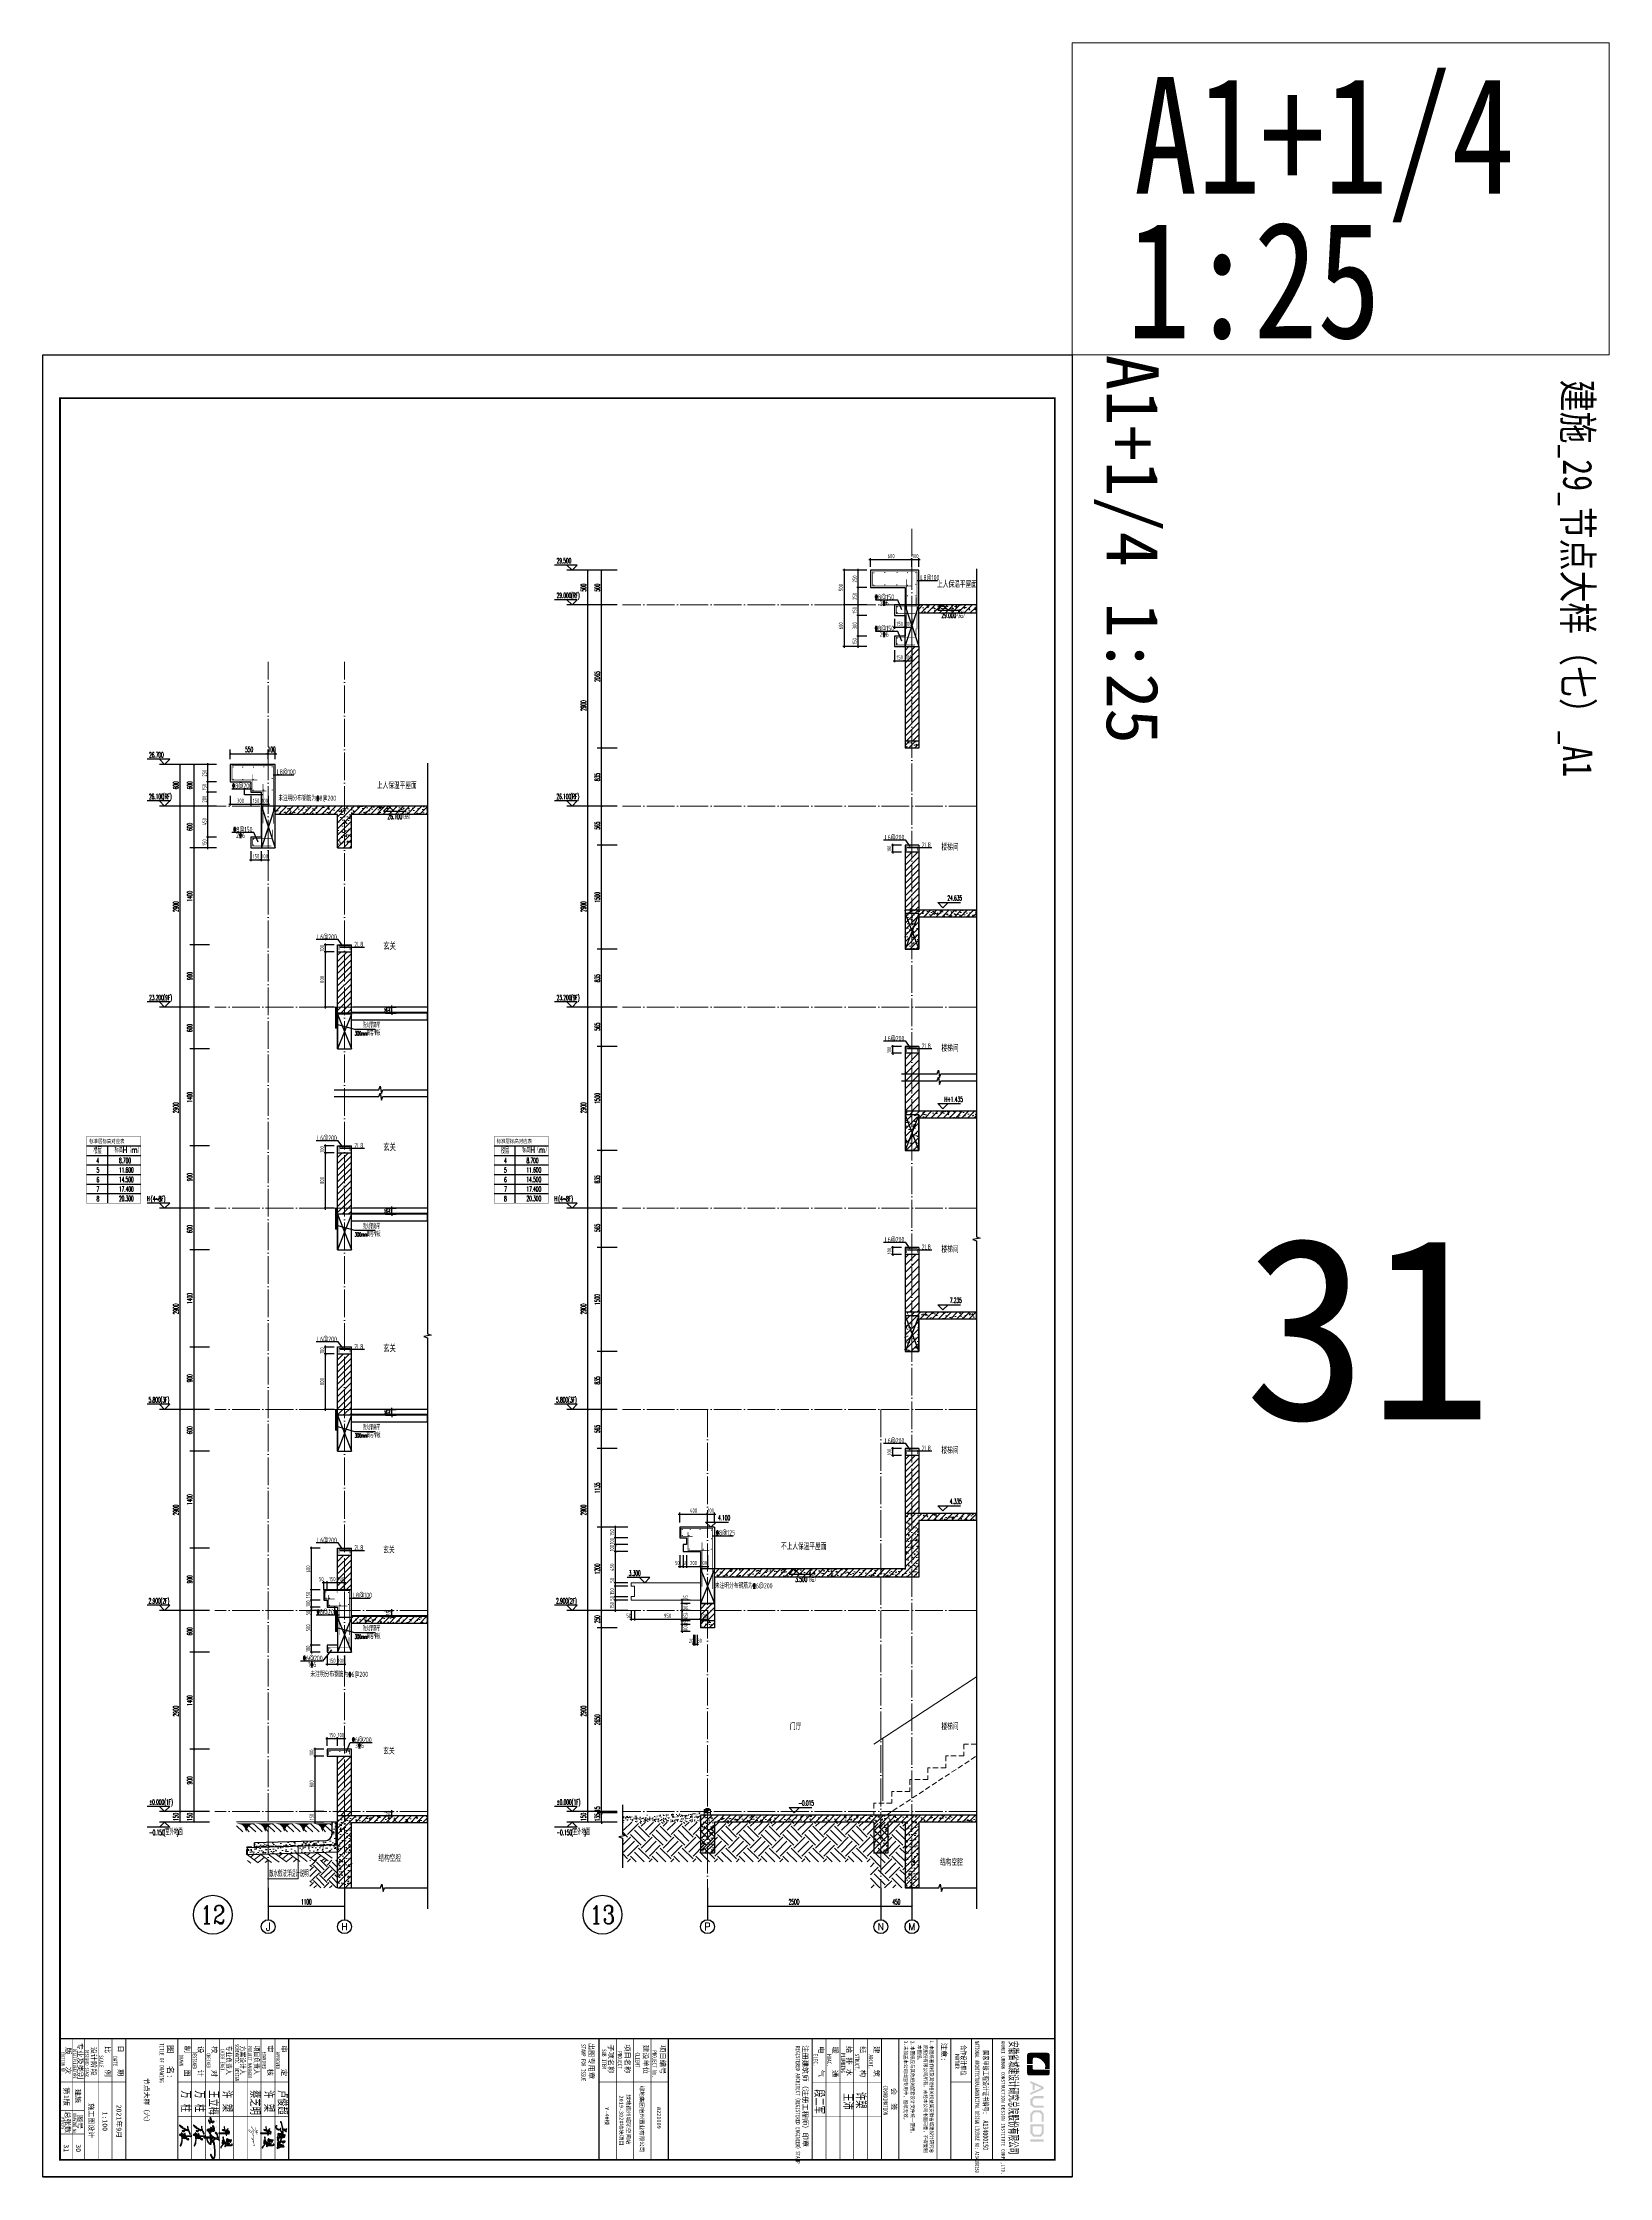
# Model space of a CAD drawing. Extents: x 826826 to 1642106, y -156213 to 399140.
# Drawn here: x 1603346 to 1625946, y 282493 to 313274 of the extents above; entities that cross this region are included whole.
import ezdxf
from ezdxf.enums import TextEntityAlignment as Align

# ---------------------------------------------------------------- set-up
doc = ezdxf.new("R2010")
doc.units = 0
doc.header["$LTSCALE"] = 1000
for name, pattern in [('DASH', [0.35, 0.25, -0.1]), ('DOTE', [2.42, 2, -0.2, 0.02, -0.2]), ('HIDDEN', [0.375, 0.25, -0.125])]:
    doc.linetypes.add(name, pattern=pattern)
doc.layers.get('0').update_dxf_attribs({"linetype": 'CONTINUOUS'})
doc.layers.get('DEFPOINTS').update_dxf_attribs({"linetype": 'CONTINUOUS'})
for name, color, linetype in [('AXIS', 3, 'CONTINUOUS'), ('AXIS_TEXT', 4, 'CONTINUOUS'), ('C-Sheet-图框', 101, 'CONTINUOUS'), ('COLUMN', 4, 'CONTINUOUS'), ('DIM', 2, 'CONTINUOUS'), ('DIM_ELEV', 3, 'CONTINUOUS'), ('DIM_IDEN', 67, 'CONTINUOUS'), ('DIM_SYMB', 3, 'CONTINUOUS'), ('PUB_DIM', 3, 'CONTINUOUS'), ('PUB_TEXT', 2, 'CONTINUOUS'), ('REIN', 6, 'CONTINUOUS'), ('S-大样-砼线', 7, 'CONTINUOUS'), ('S-引出线', 40, 'CONTINUOUS'), ('TEXT', 2, 'CONTINUOUS'), ('WALL', 5, 'CONTINUOUS'), ('yichutu', 7, 'CONTINUOUS'), ('图签文字', 4, 'CONTINUOUS'), ('导图字', 7, 'CONTINUOUS'), ('看线', 251, 'CONTINUOUS'), ('立面-看线', 251, 'CONTINUOUS')]:
    doc.layers.add(name, color=color, linetype=linetype)
for name, color, linetype, lineweight in [('DOTE', 251, 'DOTE', 9), ('PUB_HATCH', 8, 'CONTINUOUS', 9), ('S_WINDOW', 144, 'CONTINUOUS', 15), ('STAIR', 2, 'CONTINUOUS', 18), ('内粉刷', 37, 'CONTINUOUS', 9), ('可改文字', 6, 'CONTINUOUS', 18), ('图框', 9, 'CONTINUOUS', 18), ('图签', 147, 'CONTINUOUS', 18), ('填充', 251, 'CONTINUOUS', 5), ('平面-排水沟', 86, 'CONTINUOUS', 15), ('立面-中轮廓线', 213, 'CONTINUOUS', 35), ('立面-普通轮廓', 7, 'CONTINUOUS', 18), ('立面-栏杆', 105, 'CONTINUOUS', 15), ('粉刷', 251, 'CONTINUOUS', 9), ('细细', 250, 'CONTINUOUS', 0)]:
    doc.layers.add(name, color=color, linetype=linetype, lineweight=lineweight)
doc.styles.add('_TCH_AXIS', font='COMPLEX', dxfattribs={"bigfont": 'GBCBIG'})
doc.styles.add('_TCH_DIM', font='SIMPLEX.shx', dxfattribs={"width": 0.7, "bigfont": 'GBCBIG.shx'})
doc.styles.add('_TCH_DIM_T3', font='SIMPLEX.shx', dxfattribs={"width": 0.494118, "bigfont": 'GBCBIG.shx'})
doc.styles.add('_TCH_LABEL', font='simhei.ttf')
doc.styles.add('C', font='simhei.ttf')
doc.styles.add('COMPLEX', font='COMPLEX')
doc.styles.add('DIM_FONT_T3', font='SIMPLEX', dxfattribs={"width": 0.705882, "bigfont": 'GBCBIG'})
doc.styles.add('HT', font='simhei.ttf')
doc.styles.add('TSSD_DIMENSION', font='Tssdeng.shx', dxfattribs={"width": 0.7, "bigfont": 'tssdchn.shx'})
doc.styles.add('TSSD_REIN', font='tssdeng.shx', dxfattribs={"width": 0.7, "height": 300, "bigfont": 'tssdchn.shx'})
doc.styles.add('w', font='tssdeng.shx', dxfattribs={"width": 0.8, "bigfont": 'tssdchn.shx'})
doc.styles.add('宋体', font='', dxfattribs={"height": 50})
doc.styles.add('建筑图签-1', font='simhei.ttf', dxfattribs={"width": 0.7})
doc.styles.add('建筑图签-2', font='TXT.shx', dxfattribs={"width": 0.5, "bigfont": 'HZTXT.shx'})
doc.styles.add('黑体', font='simhei.ttf')
doc.styles.get('宋体').set_extended_font_data('SimSun')
doc.dimstyles.new('_TCH_ARCH&&25', dxfattribs={"dimtxt": 74.375, "dimasz": 25, "dimexe": 62.5, "dimexo": 75, "dimgap": 25, "dimtad": 1, "dimdec": 0, "dimzin": 0, "dimdsep": 46, "dimtxsty": '_TCH_DIM_T3', "dimblk": 'ARCHTICK', "dimcen": 0.09, "dimclrt": 7, "dimazin": 0, "dimtfac": 1, "dimtdec": 0, "dimtix": 1, "dimtmove": 2, "dimatfit": 3, "dimldrblk": 'ARCHTICK', "dimfxl": 0, "dimtolj": 1, "dimtzin": 0, "dimarcsym": 0})
doc.dimstyles.new('TSSD_20_20', dxfattribs={"dimtxt": 60, "dimasz": 20, "dimexe": 20, "dimexo": 50, "dimgap": 20, "dimtad": 1, "dimdec": 0, "dimzin": 0, "dimdsep": 46, "dimtxsty": 'TSSD_DIMENSION', "dimblk": 'ARCHTICK', "dimblk1": 'ARCHTICK', "dimblk2": 'ARCHTICK', "dimcen": 0, "dimdle": 20, "dimclrt": 7, "dimadec": 0, "dimazin": 0, "dimtfac": 1, "dimtdec": 0, "dimtix": 1, "dimtmove": 2, "dimatfit": 3, "dimfxl": 0, "dimtolj": 1, "dimtzin": 0, "dimarcsym": 0})
pattern_1 = [(50, (28072.99, 249033.25), (143.452037, -12.550427), [15, -165]), (355, (28072.99, 249033.25), (-27.750267, 150.438427), [12, -132]), (100.4514, (28084.94, 249032.2), (115.701876, 137.88791), [12.74804, -140.22842]), (46.1842, (28072.99, 249073.25), (213.44821, -33.1038), [22.5, -247.5]), (96.6356, (28090.77, 249070.5), (186.93254, 194.82357), [19.12206, -210.3426]), (351.1842, (28072.99, 249073.25), (186.93239, 194.82372), [18, -198]), (21, (28092.99, 249063.25), (119.38141, -80.52378), [15, -165]), (326, (28092.99, 249063.25), (48.663066, 145.03001), [12, -132]), (71.4514, (28102.93, 249056.54), (168.044526, 64.5061), [12.74804, -140.22842]), (37.5, (28072.986, 249033.25), (2.431971, 66.578771), [0, -130.4, 0, -134, 0, -132.5]), (7.5, (28072.986, 249033.25), (52.613907, 78.882342), [0, -76.4, 0, -127.4, 0, -50.5]), (327.5, (28028.386, 249033.25), (106.764487, -4.510974), [0, -50, 0, -156, 0, -207]), (317.5, (28008.39, 249033.25), (116.637234, 20.020996), [0, -65, 0, -103.6, 0, -147])]
pattern_2 = [(315, (608471.6497, -241800.7554), (-1.767766953, -1.767766953), []), (315, (608472.8282, -241800.7554), (-1.767766953, -1.767766953), [])]
pattern_3 = [(45, (689015.794, 456254.29), (-44.1941915, 44.1941915), [])]
pattern_4 = [(45, (689015.794, 456209.414), (-44.194174, 44.194174), []), (50, (689015.8, 456209.41), (179.315046, -15.688034), [18.75, -206.25]), (355, (689015.8, 456209.41), (-34.687833, 188.048033), [15, -165]), (100.4514, (689030.74, 456208.1), (144.627345, 172.359886), [15.935047, -175.285528]), (46.1842, (689015.8, 456259.41), (266.81026, -41.379754), [28.125, -309.375]), (96.6356, (689038.03, 456255.97), (233.665676, 243.52947), [23.90257, -262.92825]), (351.1842, (689015.8, 456259.41), (233.66549, 243.52965), [22.5, -247.5]), (21, (689040.8, 456246.91), (149.226763, -100.654723), [18.75, -206.25]), (326, (689040.8, 456246.91), (60.828833, 181.28751), [15, -165]), (71.4514, (689053.23, 456238.53), (210.055657, 80.632624), [15.935047, -175.285528]), (37.5, (689015.794, 456209.414), (3.039964, 83.2234635), [0, -163, 0, -167.5, 0, -165.625]), (7.5, (689015.79, 456209.41), (65.767384, 98.602928), [0, -95.5, 0, -159.25, 0, -63.125]), (327.5, (688960.044, 456209.414), (133.455609, -5.638718), [0, -62.5, 0, -195, 0, -258.75]), (317.5, (688935.04, 456209.41), (145.796542, 25.026246), [0, -81.25, 0, -129.5, 0, -183.75])]
pattern_5 = [(45, (689015.794, 456209.414), (-53.0330086, 53.0330086), []), (50, (689015.8, 456209.41), (215.178055, -18.82564), [22.5, -247.5]), (355, (689015.8, 456209.41), (-41.6254, 225.65764), [18, -198]), (100.4514, (689033.73, 456207.85), (173.552815, 206.831863), [19.122057, -210.342634]), (46.1842, (689015.8, 456269.41), (320.172315, -49.655704), [33.75, -371.25]), (96.6356, (689042.48, 456265.28), (280.39881, 292.23536), [28.68309, -315.5139]), (351.1842, (689015.8, 456269.4), (280.39858, 292.23558), [27, -297]), (21, (689045.8, 456254.41), (179.072116, -120.785667), [22.5, -247.5]), (326, (689045.8, 456254.41), (72.9946, 217.545014), [18, -198]), (71.4514, (689060.72, 456244.35), (252.06679, 96.75915), [19.122057, -210.342634]), (37.5, (689015.794, 456209.414), (3.6479566, 99.868156), [0, -195.6, 0, -201, 0, -198.75]), (7.5, (689015.79, 456209.41), (78.920861, 118.323514), [0, -114.6, 0, -191.1, 0, -75.75]), (327.5, (688948.894, 456209.414), (160.146731, -6.7664615), [0, -75, 0, -234, 0, -310.5]), (317.5, (688918.9, 456209.41), (174.95585, 30.031495), [0, -97.5, 0, -155.4, 0, -220.5])]
pattern_6 = [(45, (689015.794, 456263.27), (-53.03303, 53.03303), [])]

# ---------------------------------------------------------------- blocks, each defined once
blk = doc.blocks.new('$LinePat$素土夯实')
at = {"color": 0}
for p, q in [((0, -210), (210, 0)), ((120, -300), (420, 0)), ((420, 0), (608, -188)), ((495, -300), (795, 0)), ((615, 0), (705, -90)), ((210, -210), (300, -300)), ((315, -105), (502, -293)), ((705, -300), (795, -210))]:
    blk.add_line(p, q, dxfattribs=at)
blk = doc.blocks.new('$LinePat$自然土壤')
at = {"color": 0}
for p, q in [((0, -90), (71, -19)), ((0, -300), (211, -89)), ((210, -300), (286, -224)), ((420, -300), (630, -90))]:
    blk.add_line(p, q, dxfattribs=at)
for points in [[(0, 0), (630, 0), (168, -45), (462, -45)], [(168, -45), (462, -45), (252, -132), (378, -132)], [(252, -132), (378, -132), (315, -300)]]:
    blk.add_solid(points, dxfattribs=at)
blk = doc.blocks.new('sanshui')
at = {"layer": '粉刷'}
h = blk.add_hatch(dxfattribs=at)
h.set_pattern_fill('混凝土', color=256, scale=20)
h.set_pattern_definition(pattern_1)
edge = h.paths.add_edge_path()
edge.add_line((346318, 427330), (346258, 427330))
edge.add_line((346258, 427330), (346258, 427160))
edge.add_arc((346158, 427160), 100, 271.7184, 360, ccw=False)
edge.add_line((346161, 427060), (345138, 427030))
edge.add_line((345138, 427030), (345138, 426970))
edge.add_line((345138, 426970), (346318, 427005))
edge.add_line((346318, 427005), (346318, 427330))
h = blk.add_hatch(dxfattribs=at)
h.set_pattern_fill('混凝土', color=256, scale=20)
h.set_pattern_definition(pattern_1)
h.paths.add_polyline_path([(346338, 426896), (346338, 426996), (345038, 426957), (345038, 426857)])
at = {"layer": 'COLUMN'}
for p, q in [((346258, 427330), (346318, 427330)), ((346258, 427160), (346258, 427330)), ((346318, 426995), (346318, 427330)), ((346338, 426996), (345038, 426957)), ((345038, 426857), (345038, 426957)), ((346161, 427060), (345138, 427030)), ((345138, 426960), (345138, 427030)), ((346338, 426896), (345038, 426857))]:
    blk.add_line(p, q, dxfattribs=at)
blk.add_arc((346158, 427160), 100, 271.7184, 0, dxfattribs=at)
at = {"layer": '立面-中轮廓线', "linetype": 'DASH', "ltscale": 0.3}
blk.add_lwpolyline([(345028, 426857), (345028, 426966), (346318, 427005)], dxfattribs=at)
at = {"layer": '粉刷'}
blk.add_line((344881, 427330), (346258, 427330), dxfattribs=at)
at = {"layer": '粉刷', "yscale": 0.4, "zscale": 0.4}
for name, p, xscale, rotation in [('$LinePat$自然土壤', (345157, 427310), -0.4369306507241237, 359.9999999999903), ('$LinePat$自然土壤', (345432, 427310), -0.4369306507241237, 359.9999999999903), ('$LinePat$自然土壤', (345707, 427310), -0.4369306507241237, 359.9999999999903), ('$LinePat$自然土壤', (345983, 427310), -0.4369306507241237, 359.9999999999903), ('$LinePat$自然土壤', (346258, 427310), -0.4369306507241237, 359.9999999999903), ('$LinePat$素土夯实', (345444, 426869), -0.5117605352322558, 1.718358001643932), ('$LinePat$素土夯实', (345851, 426881), -0.5117605352322558, 1.718358001643932), ('$LinePat$素土夯实', (346258, 426893), -0.5117605352322558, 1.718358001643932)]:
    blk.add_blockref(name, p, dxfattribs=dict(at, xscale=xscale, rotation=rotation))
blk = doc.blocks.new('院标1')
h = blk.add_hatch(color=150)
h.dxf.hatch_style = 1
edge = h.paths.add_edge_path()
edge.add_spline(control_points=[(116373, 648379), (116379, 648379), (116382, 648379), (116391, 648379), (116391, 648379), (116391, 648379), (116616, 648379), (116616, 648379), (116616, 648379), (116616, 648379), (116616, 648054), (116616, 648054), (116616, 648054), (116616, 648054), (116108, 648054), (116108, 648054), (116108, 648054), (116028, 648054), (115963, 648111), (115963, 648199), (115963, 648199), (115963, 648199), (115963, 649215), (115963, 649215), (115963, 649215), (115963, 649295), (116018, 649360), (116108, 649360), (116108, 649360), (116108, 649360), (116897, 649360), (116897, 649360), (116897, 649360), (116897, 649360), (116897, 649080), (116897, 649080), (116897, 649080), (116897, 649080), (116566, 649140), (116356, 648859), (116356, 648859), (116245, 648719), (116240, 648545), (116247, 648466), (116247, 648466), (116254, 648386), (116247, 648466), (116247, 648466), (116247, 648466), (116247, 648466), (116258, 648374), (116373, 648379)], knot_values=[0, 0, 0, 0, 0.0714286, 0.0714286, 0.0714286, 0.1071429, 0.1428571, 0.1428571, 0.1428571, 0.1785714, 0.2142857, 0.2142857, 0.2142857, 0.25, 0.2857143, 0.2857143, 0.2857143, 0.3214286, 0.3571429, 0.3571429, 0.3571429, 0.3928571, 0.4285714, 0.4285714, 0.4285714, 0.4642857, 0.5, 0.5, 0.5, 0.5357143, 0.5714286, 0.5714286, 0.5714286, 0.6071429, 0.6428571, 0.6428571, 0.6428571, 0.6785714, 0.7142857, 0.7142857, 0.7142857, 0.75, 0.7857143, 0.7857143, 0.7857143, 0.8214286, 0.8571429, 0.8571429, 0.8571429, 0.9285714, 1, 1, 1, 1], degree=3, periodic=0)
h = blk.add_hatch(color=150)
h.dxf.hatch_style = 1
edge = h.paths.add_edge_path()
edge.add_spline(control_points=[(117268, 649215), (117268, 649215), (117268, 648199), (117268, 648199), (117268, 648199), (117268, 648114), (117212, 648054), (117123, 648054), (117123, 648054), (117123, 648054), (116663, 648054), (116663, 648054), (116663, 648054), (116663, 648054), (116663, 648379), (116663, 648379), (116663, 648379), (116663, 648379), (116865, 648379), (116865, 648379), (116865, 648379), (116907, 648379), (116941, 648413), (116941, 648455), (116941, 648455), (116941, 648455), (116941, 649360), (116941, 649360), (116941, 649360), (116941, 649360), (117123, 649360), (117123, 649360), (117123, 649360), (117204, 649360), (117268, 649306), (117268, 649215)], knot_values=[0, 0, 0, 0, 0.1, 0.1, 0.1, 0.15, 0.2, 0.2, 0.2, 0.25, 0.3, 0.3, 0.3, 0.35, 0.4, 0.4, 0.4, 0.45, 0.5, 0.5, 0.5, 0.55, 0.6, 0.6, 0.6, 0.65, 0.7, 0.7, 0.7, 0.75, 0.8, 0.8, 0.8, 0.9, 1, 1, 1, 1], degree=3, periodic=0)
blk = doc.blocks.new('ljc')
at = {"linetype": 'Continuous'}
h = blk.add_hatch(color=0, dxfattribs=at)
h.paths.add_polyline_path([(2023, 1568), (2019, 1564), (2020, 1562), (2024, 1562), (2022, 1552), (1955, 1538), (1933, 1530), (1930, 1527), (1929, 1525), (1931, 1523), (1944, 1524), (1946, 1526), (1942, 1528), (1960, 1535), (1967, 1535), (1975, 1538), (1985, 1539), (1998, 1543), (2010, 1544), (2018, 1547), (2025, 1546), (2035, 1549), (2061, 1550), (2052, 1537), (2042, 1528), (2028, 1521), (2023, 1521), (2018, 1526), (2015, 1527), (2013, 1525), (2013, 1521), (2019, 1516), (2022, 1508), (2022, 1494), (2012, 1477), (2000, 1469), (1988, 1467), (1982, 1473), (1980, 1480), (1978, 1482), (1978, 1475), (1981, 1468), (1988, 1463), (1994, 1463), (2005, 1467), (2018, 1478), (2027, 1493), (2028, 1504), (2025, 1517), (2033, 1518), (2054, 1533), (2067, 1549), (2067, 1552), (2064, 1555), (2029, 1553), (2036, 1575), (2049, 1591), (2047, 1593), (2043, 1592), (2028, 1573), (2025, 1589), (2021, 1597), (2018, 1599), (2017, 1597), (2020, 1590)])
h.paths.add_polyline_path([(2081, 1522), (2081, 1528), (2075, 1541), (2093, 1562), (2097, 1572), (2094, 1577), (2087, 1576), (2089, 1572), (2092, 1572), (2091, 1567), (2080, 1551), (2066, 1537), (2065, 1535), (2067, 1533), (2073, 1535), (2077, 1523), (2077, 1513), (2072, 1496), (2072, 1492), (2074, 1490), (2078, 1494), (2083, 1510), (2099, 1510), (2119, 1507), (2119, 1500), (2116, 1496), (2108, 1493), (2087, 1496), (2084, 1492), (2087, 1489), (2103, 1488), (2122, 1483), (2140, 1484), (2148, 1482), (2152, 1486), (2152, 1491), (2148, 1488), (2125, 1488), (2114, 1490), (2124, 1499), (2126, 1509), (2121, 1512), (2119, 1511), (2108, 1514), (2124, 1523), (2132, 1532), (2130, 1535), (2121, 1536), (2115, 1533), (2109, 1533), (2123, 1555), (2121, 1559), (2114, 1557), (2116, 1564), (2115, 1569), (2111, 1573), (2105, 1572), (2093, 1554)])
h.paths.add_polyline_path([(2089, 1535), (2097, 1535), (2112, 1551), (2116, 1552), (2111, 1543), (2099, 1528), (2101, 1526), (2114, 1528), (2121, 1531), (2124, 1530), (2118, 1524), (2101, 1515), (2084, 1514), (2084, 1518)], flags=16)
h.paths.add_polyline_path([(2093, 1537), (2095, 1540), (2103, 1546), (2096, 1537)], flags=16)
h.paths.add_polyline_path([(2093, 1544), (2094, 1549), (2106, 1568), (2109, 1569), (2111, 1567), (2108, 1554), (2104, 1550)], flags=16)
h.paths.add_polyline_path([(2141, 1534), (2138, 1533), (2137, 1531), (2142, 1527), (2155, 1522), (2158, 1523), (2153, 1528)])
h.paths.add_polyline_path([(2175, 1522), (2173, 1524), (2172, 1546), (2183, 1545), (2185, 1547), (2183, 1557), (2178, 1566), (2177, 1561), (2180, 1556), (2181, 1550), (2175, 1550), (2170, 1554), (2169, 1574), (2171, 1574), (2175, 1569), (2176, 1571), (2170, 1579), (2167, 1579), (2165, 1577), (2164, 1562), (2166, 1553), (2163, 1553), (2162, 1551), (2167, 1547), (2169, 1537), (2169, 1524), (2166, 1521), (2165, 1517), (2168, 1513), (2170, 1513), (2173, 1517), (2180, 1517), (2178, 1502), (2175, 1500), (2167, 1499), (2175, 1496), (2180, 1497), (2183, 1500), (2184, 1511), (2187, 1521), (2185, 1523)])
h.paths.add_polyline_path([(2233, 1542), (2233, 1564), (2231, 1567), (2215, 1558), (2210, 1557), (2206, 1552), (2211, 1548), (2211, 1551), (2229, 1560), (2228, 1542), (2227, 1537), (2224, 1533), (2220, 1534), (2213, 1542), (2211, 1543), (2209, 1541), (2209, 1508), (2189, 1508), (2187, 1506), (2191, 1503), (2213, 1503), (2217, 1511), (2222, 1516), (2232, 1518), (2234, 1513), (2234, 1505), (2227, 1505), (2232, 1502), (2232, 1500), (2228, 1497), (2229, 1493), (2239, 1495), (2243, 1489), (2243, 1486), (2212, 1492), (2189, 1492), (2179, 1494), (2176, 1496), (2167, 1496), (2164, 1498), (2154, 1499), (2147, 1503), (2144, 1503), (2143, 1501), (2144, 1498), (2153, 1494), (2174, 1491), (2186, 1487), (2211, 1487), (2222, 1484), (2230, 1484), (2243, 1480), (2249, 1480), (2251, 1482), (2244, 1496), (2246, 1499), (2238, 1503), (2239, 1513), (2237, 1520), (2233, 1523), (2224, 1522), (2214, 1516), (2212, 1522), (2213, 1536), (2220, 1530), (2228, 1530), (2230, 1532)])
at = {"color": 0, "linetype": 'Continuous'}
for points in [[(1930, 1527), (1929, 1525), (1931, 1523), (1944, 1524), (1946, 1526), (1942, 1528), (1960, 1535), (1967, 1535), (1975, 1538), (1985, 1539), (1998, 1543), (2010, 1544), (2018, 1547), (2025, 1546), (2035, 1549), (2061, 1550), (2052, 1537), (2042, 1528), (2028, 1521), (2023, 1521), (2018, 1526), (2015, 1527), (2013, 1525), (2013, 1521), (2019, 1516), (2022, 1508), (2022, 1494), (2012, 1477), (2000, 1469), (1988, 1467), (1982, 1473), (1980, 1480), (1978, 1482), (1978, 1475), (1981, 1468), (1988, 1463), (1994, 1463), (2005, 1467), (2018, 1478), (2027, 1493), (2028, 1504), (2025, 1517), (2033, 1518), (2054, 1533), (2067, 1549), (2067, 1552), (2064, 1555), (2029, 1553), (2036, 1575), (2049, 1591), (2047, 1593), (2043, 1592), (2028, 1573), (2025, 1589), (2021, 1597), (2018, 1599), (2017, 1597), (2020, 1590), (2023, 1568), (2019, 1564), (2020, 1562), (2024, 1562), (2022, 1552), (1955, 1538), (1933, 1530), (1930, 1527)], [(2016, 1561), (2015, 1560), (2017, 1560), (2016, 1561)], [(2017, 1562), (2016, 1561), (2019, 1561), (2017, 1562)], [(2066, 1537), (2065, 1535), (2067, 1533), (2073, 1535), (2077, 1523), (2077, 1513), (2072, 1496), (2072, 1492), (2074, 1490), (2078, 1494), (2083, 1510), (2099, 1510), (2119, 1507), (2119, 1500), (2116, 1496), (2108, 1493), (2087, 1496), (2084, 1492), (2087, 1489), (2103, 1488), (2122, 1483), (2140, 1484), (2148, 1482), (2152, 1486), (2152, 1491), (2148, 1488), (2125, 1488), (2114, 1490), (2124, 1499), (2126, 1509), (2121, 1512), (2119, 1511), (2108, 1514), (2124, 1523), (2132, 1532), (2130, 1535), (2121, 1536), (2115, 1533), (2109, 1533), (2123, 1555), (2121, 1559), (2114, 1557), (2116, 1564), (2115, 1569), (2111, 1573), (2105, 1572), (2093, 1554), (2081, 1522), (2081, 1528), (2075, 1541), (2093, 1562), (2097, 1572), (2094, 1577), (2087, 1576), (2089, 1572), (2092, 1572), (2091, 1567), (2080, 1551), (2066, 1537)], [(2084, 1514), (2084, 1518), (2089, 1535), (2097, 1535), (2112, 1551), (2116, 1552), (2111, 1543), (2099, 1528), (2101, 1526), (2114, 1528), (2121, 1531), (2124, 1530), (2118, 1524), (2101, 1515), (2084, 1514)], [(2093, 1544), (2094, 1549), (2106, 1568), (2109, 1569), (2111, 1567), (2108, 1554), (2104, 1550), (2093, 1544)], [(2093, 1537), (2095, 1540), (2103, 1546), (2096, 1537), (2093, 1537)], [(2144, 1503), (2143, 1501), (2144, 1498), (2153, 1494), (2174, 1491), (2186, 1487), (2211, 1487), (2222, 1484), (2230, 1484), (2243, 1480), (2249, 1480), (2251, 1482), (2244, 1496), (2246, 1499), (2238, 1503), (2239, 1513), (2237, 1520), (2233, 1523), (2224, 1522), (2214, 1516), (2212, 1522), (2213, 1536), (2220, 1530), (2228, 1530), (2230, 1532), (2233, 1542), (2233, 1564), (2231, 1567), (2215, 1558), (2210, 1557), (2206, 1552), (2211, 1548), (2211, 1551), (2229, 1560), (2228, 1542), (2227, 1537), (2224, 1533), (2220, 1534), (2213, 1542), (2211, 1543), (2209, 1541), (2209, 1508), (2189, 1508), (2187, 1506), (2191, 1503), (2213, 1503), (2217, 1511), (2222, 1516), (2232, 1518), (2234, 1513), (2234, 1505), (2227, 1505), (2232, 1502), (2232, 1500), (2228, 1497), (2229, 1493), (2239, 1495), (2243, 1489), (2243, 1486), (2212, 1492), (2189, 1492), (2179, 1494), (2176, 1496), (2167, 1496), (2164, 1498), (2154, 1499), (2147, 1503), (2144, 1503)], [(2163, 1553), (2162, 1551), (2167, 1547), (2169, 1537), (2169, 1524), (2166, 1521), (2165, 1517), (2168, 1513), (2170, 1513), (2173, 1517), (2180, 1517), (2178, 1502), (2175, 1500), (2167, 1499), (2175, 1496), (2180, 1497), (2183, 1500), (2184, 1511), (2187, 1521), (2185, 1523), (2175, 1522), (2173, 1524), (2172, 1546), (2183, 1545), (2185, 1547), (2183, 1557), (2178, 1566), (2177, 1561), (2180, 1556), (2181, 1550), (2175, 1550), (2170, 1554), (2169, 1574), (2171, 1574), (2175, 1569), (2176, 1571), (2170, 1579), (2167, 1579), (2165, 1577), (2164, 1562), (2166, 1553), (2163, 1553)], [(2177, 1569), (2176, 1570), (2175, 1567), (2177, 1565), (2177, 1569)], [(2138, 1533), (2137, 1531), (2142, 1527), (2155, 1522), (2158, 1523), (2153, 1528), (2141, 1534), (2138, 1533)]]:
    blk.add_lwpolyline(points, dxfattribs=at)
blk = doc.blocks.new('A$C6AF37BC7')
h = blk.add_hatch(color=256)
h.paths.add_polyline_path([(660, -48), (672, -48), (678, -96)], flags=16)
h.paths.add_polyline_path([(708, 144), (702, 150), (660, 126), (672, 66), (666, 36), (456, -42), (366, -60), (294, -60), (276, -72), (288, -96), (456, -72), (612, -12), (564, -102), (552, -114), (546, -96), (534, -102), (534, -138), (558, -144), (654, -18), (654, 6), (672, 12), (678, -30), (648, -30), (642, -54), (654, -84), (654, -138), (684, -168), (708, -156), (714, -60), (804, -108), (948, -228), (1038, -258), (1062, -258), (1074, -246), (1056, -228), (1032, -228), (954, -192), (786, -60), (708, -30), (714, 24), (756, 30), (816, 54), (954, 48), (972, 66), (948, 84), (810, 84), (702, 48), (690, 120), (726, 132), (720, 144)])
h.paths.add_polyline_path([(852, 216), (864, 216), (870, 174), (840, 198)], flags=16)
h.paths.add_polyline_path([(-312, 282), (-318, 288), (-336, 288), (-348, 276), (-246, 180), (-222, 192), (-222, 210)], flags=17)
h.paths.add_polyline_path([(546, 330), (552, 330), (564, 300), (558, 216), (486, 174), (462, 180), (438, 222)], flags=16)
h.paths.add_polyline_path([(-102, 342), (-48, 336), (-18, 324), (18, 324), (-36, 246), (-174, 96), (-156, 246), (-132, 306)], flags=16)
h.paths.add_polyline_path([(-66, 366), (-72, 372), (-108, 372), (-138, 342), (-168, 288), (-192, 192), (-204, 18), (-228, -78), (-228, 6), (-258, 42), (-306, 48), (-438, 12), (-456, 12), (-468, 24), (-498, 0), (-486, -12), (-420, -12), (-318, 18), (-270, 18), (-252, -6), (-252, -102), (-264, -138), (-240, -156), (-216, -132), (-192, -72), (-174, 60), (-108, 66), (12, 108), (0, 0), (0, -366), (-18, -342), (-24, -372), (-6, -396), (24, -396), (24, -78), (42, 120), (108, 132), (132, 144), (144, 162), (132, 174), (66, 162), (48, 210), (48, 240), (18, 240), (12, 138), (-144, 90), (-114, 138), (-24, 228), (54, 330), (36, 354), (-18, 354)])
h.paths.add_polyline_path([(756, 378), (750, 384), (732, 384), (714, 366), (732, 360), (738, 324), (714, 180), (714, 156), (726, 144), (750, 162), (762, 366)])
h.paths.add_polyline_path([(498, 516), (492, 522), (474, 516), (492, 474), (486, 378), (444, 336), (468, 324), (552, 366), (426, 246), (408, 210), (414, 192), (462, 150), (504, 150), (552, 180), (552, 138), (570, 132), (582, 150), (588, 198), (666, 258), (648, 246), (690, 240), (702, 258), (666, 294), (588, 240), (588, 324), (564, 348), (630, 402), (654, 426), (654, 438), (636, 444), (534, 390), (576, 432), (618, 456), (630, 480), (606, 486), (570, 462), (516, 408), (516, 492)])
h.paths.add_polyline_path([(846, 594), (840, 600), (828, 600), (798, 570), (780, 522), (792, 516), (840, 570), (852, 516), (864, 264), (840, 246), (792, 246), (786, 258), (804, 294), (804, 324), (786, 330), (756, 264), (756, 240), (810, 204), (786, 174), (792, 162), (822, 186), (888, 102), (900, 96), (918, 114), (894, 216), (882, 510), (870, 570)])
at = {"linetype": 'Continuous'}
for points in [[(-66, 366), (-72, 372), (-108, 372), (-138, 342), (-168, 288), (-192, 192), (-204, 18), (-228, -78), (-228, 6), (-258, 42), (-306, 48), (-438, 12), (-456, 12), (-468, 24), (-498, 0), (-486, -12), (-420, -12), (-318, 18), (-270, 18), (-252, -6), (-252, -102), (-264, -138), (-240, -156), (-216, -132), (-192, -72), (-174, 60), (-108, 66), (12, 108), (0, 0), (0, -366), (-18, -342), (-24, -372), (-6, -396), (24, -396), (24, -78), (42, 120), (108, 132), (132, 144), (144, 162), (132, 174), (66, 162), (48, 210), (48, 240), (18, 240), (12, 138), (-144, 90), (-114, 138), (-24, 228), (54, 330), (36, 354), (-18, 354), (-66, 366)], [(-312, 282), (-318, 288), (-336, 288), (-348, 276), (-246, 180), (-222, 192), (-222, 210), (-312, 282)], [(-102, 342), (-48, 336), (-18, 324), (18, 324), (-36, 246), (-174, 96), (-156, 246), (-132, 306), (-102, 342)], [(708, 144), (702, 150), (660, 126), (672, 66), (666, 36), (456, -42), (366, -60), (294, -60), (276, -72), (288, -96), (456, -72), (612, -12), (564, -102), (552, -114), (546, -96), (534, -102), (534, -138), (558, -144), (654, -18), (654, 6), (672, 12), (678, -30), (648, -30), (642, -54), (654, -84), (654, -138), (684, -168), (708, -156), (714, -60), (804, -108), (948, -228), (1038, -258), (1062, -258), (1074, -246), (1056, -228), (1032, -228), (954, -192), (786, -60), (708, -30), (714, 24), (756, 30), (816, 54), (954, 48), (972, 66), (948, 84), (810, 84), (702, 48), (690, 120), (726, 132), (720, 144), (708, 144)], [(498, 516), (492, 522), (474, 516), (492, 474), (486, 378), (444, 336), (468, 324), (552, 366), (426, 246), (408, 210), (414, 192), (462, 150), (504, 150), (552, 180), (552, 138), (570, 132), (582, 150), (588, 198), (666, 258), (648, 246), (690, 240), (702, 258), (666, 294), (588, 240), (588, 324), (564, 348), (630, 402), (654, 426), (654, 438), (636, 444), (534, 390), (576, 432), (618, 456), (630, 480), (606, 486), (570, 462), (516, 408), (516, 492), (498, 516)], [(546, 330), (552, 330), (564, 300), (558, 216), (486, 174), (462, 180), (438, 222), (546, 330)], [(756, 378), (750, 384), (732, 384), (714, 366), (732, 360), (738, 324), (714, 180), (714, 156), (726, 144), (750, 162), (762, 366), (756, 378)], [(846, 594), (840, 600), (828, 600), (798, 570), (780, 522), (792, 516), (840, 570), (852, 516), (864, 264), (840, 246), (792, 246), (786, 258), (804, 294), (804, 324), (786, 330), (756, 264), (756, 240), (810, 204), (786, 174), (792, 162), (822, 186), (888, 102), (900, 96), (918, 114), (894, 216), (882, 510), (870, 570), (846, 594)], [(852, 216), (864, 216), (870, 174), (840, 198), (852, 216)], [(660, -48), (672, -48), (678, -96), (660, -48)]]:
    blk.add_lwpolyline(points, dxfattribs=at)
blk = doc.blocks.new('GFDDDDRG')
at = {"linetype": 'Continuous'}
h = blk.add_hatch(color=256, dxfattribs=at)
h.paths.add_polyline_path([(897805, -158634), (897807, -158633), (897807, -158628), (897799, -158622), (897787, -158634), (897769, -158634), (897738, -158622), (897688, -158592), (897657, -158568), (897649, -158565), (897588, -158514), (897568, -158495), (897559, -158499), (897559, -158504), (897571, -158511), (897579, -158520), (897652, -158579), (897658, -158580), (897672, -158592), (897730, -158630), (897765, -158645), (897786, -158648), (897798, -158643)])
h.paths.add_polyline_path([(897868, -158756), (897870, -158754), (897868, -158741), (897856, -158720), (897846, -158690), (897838, -158678), (897825, -158642), (897822, -158639), (897820, -158628), (897816, -158621), (897811, -158600), (897805, -158586), (897801, -158558), (897801, -158532), (897798, -158525), (897792, -158537), (897792, -158568), (897802, -158613), (897810, -158628), (897811, -158637), (897823, -158667), (897829, -158676), (897835, -158696), (897849, -158724), (897849, -158730), (897858, -158757), (897862, -158760)])
h.paths.add_polyline_path([(897717, -158651), (897718, -158649), (897718, -158645), (897711, -158640), (897685, -158663), (897679, -158664), (897642, -158654), (897636, -158657), (897634, -158664), (897642, -158670), (897655, -158670), (897666, -158675), (897687, -158676), (897700, -158669)])
h.paths.add_polyline_path([(897903, -158817), (897904, -158816), (897904, -158813), (897898, -158807), (897876, -158811), (897853, -158811), (897738, -158799), (897723, -158769), (897717, -158748), (897717, -158736), (897712, -158732), (897705, -158733), (897703, -158742), (897712, -158768), (897712, -158774), (897724, -158796), (897706, -158798), (897681, -158795), (897673, -158780), (897667, -158774), (897691, -158787), (897696, -158787), (897699, -158784), (897694, -158775), (897678, -158768), (897648, -158747), (897643, -158739), (897627, -158723), (897625, -158718), (897618, -158717), (897612, -158723), (897643, -158756), (897664, -158784), (897669, -158792), (897655, -158793), (897628, -158787), (897618, -158787), (897612, -158772), (897613, -158769), (897637, -158769), (897642, -158772), (897645, -158766), (897642, -158763), (897618, -158760), (897610, -158762), (897604, -158745), (897600, -158741), (897592, -158744), (897597, -158762), (897568, -158766), (897562, -158769), (897555, -158778), (897559, -158787), (897562, -158786), (897591, -158790), (897607, -158796), (897616, -158825), (897622, -158861), (897624, -158934), (897622, -158952), (897619, -158960), (897621, -158970), (897618, -158975), (897618, -158987), (897610, -159009), (897610, -159018), (897586, -159071), (897577, -159081), (897579, -159089), (897585, -159093), (897592, -159090), (897604, -159069), (897616, -159039), (897625, -159011), (897633, -158966), (897636, -158928), (897634, -158873), (897631, -158861), (897630, -158834), (897621, -158796), (897636, -158801), (897670, -158804), (897672, -158808), (897666, -158826), (897676, -158837), (897679, -158834), (897679, -158825), (897687, -158811), (897687, -158805), (897718, -158807), (897732, -158810), (897751, -158826), (897763, -158832), (897777, -158835), (897780, -158829), (897754, -158817), (897748, -158810), (897879, -158823), (897889, -158823)])
h.paths.add_polyline_path([(897822, -158904), (897823, -158903), (897823, -158891), (897820, -158886), (897813, -158885), (897808, -158888), (897805, -158894), (897810, -158900), (897805, -158903), (897798, -158901), (897777, -158891), (897738, -158862), (897733, -158856), (897715, -158844), (897703, -158832), (897697, -158832), (897693, -158838), (897693, -158850), (897696, -158856), (897684, -158850), (897667, -158849), (897658, -158856), (897654, -158855), (897640, -158840), (897634, -158843), (897645, -158862), (897658, -158871), (897669, -158871), (897675, -158862), (897681, -158862), (897709, -158877), (897715, -158870), (897706, -158847), (897789, -158910), (897801, -158915), (897811, -158915), (897822, -158907)], flags=17)
h = blk.add_hatch(color=256, dxfattribs=at)
h.paths.add_polyline_path([(898205, -158634), (898207, -158633), (898207, -158628), (898199, -158622), (898187, -158634), (898169, -158634), (898138, -158622), (898088, -158592), (898057, -158568), (898049, -158565), (897988, -158514), (897968, -158495), (897959, -158499), (897959, -158504), (897971, -158511), (897979, -158520), (898052, -158579), (898058, -158580), (898072, -158592), (898130, -158630), (898165, -158645), (898186, -158648), (898198, -158643)])
h.paths.add_polyline_path([(898268, -158756), (898270, -158754), (898268, -158741), (898256, -158720), (898246, -158690), (898238, -158678), (898225, -158642), (898222, -158639), (898220, -158628), (898216, -158621), (898211, -158600), (898205, -158586), (898201, -158558), (898201, -158532), (898198, -158525), (898192, -158537), (898192, -158568), (898202, -158613), (898210, -158628), (898211, -158637), (898223, -158667), (898229, -158676), (898235, -158696), (898249, -158724), (898249, -158730), (898258, -158757), (898262, -158760)])
h.paths.add_polyline_path([(898117, -158651), (898118, -158649), (898118, -158645), (898111, -158640), (898085, -158663), (898079, -158664), (898042, -158654), (898036, -158657), (898034, -158664), (898042, -158670), (898055, -158670), (898066, -158675), (898087, -158676), (898100, -158669)])
h.paths.add_polyline_path([(898303, -158817), (898304, -158816), (898304, -158813), (898298, -158807), (898276, -158811), (898253, -158811), (898138, -158799), (898123, -158769), (898117, -158748), (898117, -158736), (898112, -158732), (898105, -158733), (898103, -158742), (898112, -158768), (898112, -158774), (898124, -158796), (898106, -158798), (898081, -158795), (898073, -158780), (898067, -158774), (898091, -158787), (898096, -158787), (898099, -158784), (898094, -158775), (898078, -158768), (898048, -158747), (898043, -158739), (898027, -158723), (898025, -158718), (898018, -158717), (898012, -158723), (898043, -158756), (898064, -158784), (898069, -158792), (898055, -158793), (898028, -158787), (898018, -158787), (898012, -158772), (898013, -158769), (898037, -158769), (898042, -158772), (898045, -158766), (898042, -158763), (898018, -158760), (898010, -158762), (898004, -158745), (898000, -158741), (897992, -158744), (897997, -158762), (897968, -158766), (897962, -158769), (897955, -158778), (897959, -158787), (897962, -158786), (897991, -158790), (898007, -158796), (898016, -158825), (898022, -158861), (898024, -158934), (898022, -158952), (898019, -158960), (898021, -158970), (898018, -158975), (898018, -158987), (898010, -159009), (898010, -159018), (897986, -159071), (897977, -159081), (897979, -159089), (897985, -159093), (897992, -159090), (898004, -159069), (898016, -159039), (898025, -159011), (898033, -158966), (898036, -158928), (898034, -158873), (898031, -158861), (898030, -158834), (898021, -158796), (898036, -158801), (898070, -158804), (898072, -158808), (898066, -158826), (898076, -158837), (898079, -158834), (898079, -158825), (898087, -158811), (898087, -158805), (898118, -158807), (898132, -158810), (898151, -158826), (898163, -158832), (898177, -158835), (898180, -158829), (898154, -158817), (898148, -158810), (898279, -158823), (898289, -158823)])
h.paths.add_polyline_path([(898222, -158904), (898223, -158903), (898223, -158891), (898220, -158886), (898213, -158885), (898208, -158888), (898205, -158894), (898210, -158900), (898205, -158903), (898198, -158901), (898177, -158891), (898138, -158862), (898133, -158856), (898115, -158844), (898103, -158832), (898097, -158832), (898093, -158838), (898093, -158850), (898096, -158856), (898084, -158850), (898067, -158849), (898058, -158856), (898054, -158855), (898040, -158840), (898034, -158843), (898045, -158862), (898058, -158871), (898069, -158871), (898075, -158862), (898081, -158862), (898109, -158877), (898115, -158870), (898106, -158847), (898189, -158910), (898201, -158915), (898211, -158915), (898222, -158907)], flags=17)
h = blk.add_hatch(color=0, dxfattribs=at)
h.paths.add_polyline_path([(898707, -158931), (898709, -158928), (898704, -158914), (898704, -158897), (898689, -158882), (898689, -158871), (898666, -158816), (898649, -158759), (898612, -158707), (898600, -158707), (898591, -158721), (898612, -158738), (898635, -158776), (898646, -158816), (898672, -158871), (898672, -158882), (898640, -158874), (898594, -158871), (898565, -158862), (898488, -158813), (898421, -158684), (898396, -158646), (898373, -158623), (898361, -158623), (898352, -158632), (898349, -158649), (898364, -158652), (898370, -158646), (898396, -158678), (898459, -158796), (898439, -158793), (898430, -158805), (898430, -158813), (898453, -158839), (898462, -158839), (898465, -158833), (898453, -158819), (898470, -158828), (898485, -158851), (898479, -158854), (898465, -158848), (898401, -158845), (898384, -158839), (898263, -158839), (898257, -158845), (898257, -158854), (898263, -158859), (898427, -158865), (898488, -158874), (898499, -158885), (898496, -158888), (898473, -158880), (898450, -158885), (898439, -158897), (898442, -158917), (898473, -158946), (898453, -158966), (898453, -158992), (898447, -159006), (898450, -159018), (898447, -159026), (898424, -159015), (898387, -158975), (898364, -158928), (898358, -158900), (898347, -158880), (898344, -158905), (898355, -158952), (898373, -158986), (898410, -159029), (898439, -159047), (898459, -159047), (898468, -159032), (898468, -159006), (898476, -158972), (898488, -158972), (898514, -158983), (898525, -158975), (898519, -158963), (898499, -158954), (898459, -158908), (898485, -158905), (898502, -158911), (898491, -158914), (898488, -158920), (898519, -158940), (898522, -158963), (898528, -158969), (898542, -159044), (898548, -159055), (898554, -159104), (898560, -159116), (898568, -159228), (898563, -159375), (898557, -159407), (898545, -159435), (898534, -159447), (898522, -159447), (898505, -159430), (898468, -159346), (898462, -159340), (898456, -159343), (898456, -159360), (898476, -159415), (898496, -159450), (898517, -159467), (898528, -159470), (898542, -159464), (898557, -159450), (898574, -159415), (898583, -159360), (898586, -159214), (898580, -159136), (898574, -159119), (898563, -159029), (898540, -158949), (898545, -158949), (898557, -158937), (898551, -158926), (898534, -158920), (898554, -158917), (898557, -158903), (898548, -158897), (898525, -158894), (898517, -158882), (898571, -158888), (898580, -158897), (898600, -158891), (898684, -158908), (898701, -158934)])
h.paths.add_polyline_path([(898519, -158856), (898522, -158859), (898508, -158856), (898502, -158848)], flags=16)
h.paths.add_polyline_path([(898344, -158874), (898347, -158877), (898347, -158865), (898341, -158871)], flags=17)
h.paths.add_polyline_path([(898476, -159219), (898479, -159214), (898459, -159173), (898447, -159165), (898445, -159179), (898456, -159205), (898456, -159222), (898468, -159231)], flags=17)
h.paths.add_polyline_path([(898519, -158407), (898522, -158407), (898517, -158410)], flags=16)
h.paths.add_polyline_path([(898557, -158401), (898560, -158399), (898560, -158390), (898551, -158384), (898514, -158390), (898502, -158387), (898485, -158355), (898459, -158283), (898450, -158275), (898445, -158275), (898436, -158286), (898482, -158390), (898462, -158390), (898427, -158378), (898413, -158350), (898398, -158355), (898396, -158367), (898419, -158416), (898421, -158433), (898433, -158450), (898442, -158448), (898442, -158427), (898433, -158396), (898470, -158410), (898496, -158413), (898508, -158427), (898522, -158424), (898534, -158413)])
h.paths.add_polyline_path([(898563, -158597), (898565, -158594), (898560, -158586), (898554, -158551), (898522, -158505), (898511, -158511), (898508, -158525), (898528, -158545), (898534, -158557), (898537, -158574), (898522, -158580), (898465, -158563), (898453, -158563), (898447, -158568), (898447, -158577), (898456, -158586), (898522, -158612), (898528, -158617), (898537, -158615), (898508, -158597)])
h.paths.add_polyline_path([(898571, -158652), (898574, -158649), (898571, -158632), (898554, -158623), (898551, -158629), (898560, -158638), (898540, -158646), (898499, -158643), (898436, -158615), (898413, -158592), (898401, -158597), (898401, -158612), (898427, -158652), (898468, -158689), (898476, -158689), (898479, -158684), (898442, -158638), (898508, -158666), (898551, -158664)])
h.paths.add_polyline_path([(898629, -158543), (898632, -158540), (898623, -158528), (898617, -158528), (898606, -158543), (898603, -158560), (898594, -158571), (898614, -158574)])
h.paths.add_polyline_path([(898649, -158410), (898652, -158407), (898652, -158396), (898632, -158352), (898632, -158338), (898623, -158332), (898614, -158350), (898635, -158401), (898632, -158407), (898637, -158416)])
h = blk.add_hatch(color=0, dxfattribs=at)
h.dxf.hatch_style = 1
h.paths.add_polyline_path([(899783, -158692), (899785, -158692), (899787, -158695), (899789, -158694), (899791, -158697), (899801, -158703), (899787, -158707)], flags=16)
h.paths.add_polyline_path([(899767, -158685), (899770, -158685), (899774, -158689), (899774, -158693), (899777, -158703), (899777, -158709), (899762, -158710), (899756, -158708), (899755, -158707), (899754, -158702), (899761, -158691)], flags=16)
h.paths.add_polyline_path([(899567, -158632), (899579, -158635), (899582, -158638), (899585, -158638), (899587, -158641), (899593, -158643), (899594, -158645), (899599, -158650), (899601, -158653), (899611, -158660), (899611, -158664), (899618, -158671), (899620, -158675), (899624, -158679), (899626, -158685), (899628, -158687), (899628, -158689), (899625, -158690), (899623, -158692), (899615, -158693), (899612, -158695), (899600, -158694), (899583, -158682), (899583, -158680), (899573, -158671), (899573, -158669), (899565, -158658), (899565, -158655), (899563, -158651), (899563, -158636)], flags=16)
h.paths.add_polyline_path([(899571, -158624), (899570, -158623), (899562, -158626), (899556, -158631), (899554, -158639), (899553, -158652), (899555, -158654), (899558, -158666), (899561, -158671), (899564, -158674), (899566, -158678), (899571, -158682), (899570, -158683), (899572, -158684), (899580, -158693), (899582, -158693), (899585, -158696), (899595, -158702), (899607, -158704), (899611, -158707), (899615, -158703), (899623, -158702), (899625, -158700), (899629, -158699), (899631, -158697), (899634, -158697), (899634, -158699), (899638, -158704), (899640, -158711), (899643, -158713), (899643, -158716), (899646, -158719), (899648, -158728), (899651, -158730), (899651, -158732), (899655, -158739), (899655, -158743), (899656, -158743), (899657, -158747), (899660, -158752), (899660, -158755), (899663, -158759), (899667, -158773), (899668, -158775), (899670, -158783), (899672, -158787), (899672, -158790), (899676, -158800), (899676, -158804), (899680, -158812), (899679, -158816), (899682, -158821), (899683, -158831), (899685, -158832), (899684, -158835), (899686, -158837), (899687, -158848), (899688, -158851), (899693, -158906), (899692, -158915), (899691, -158919), (899688, -158920), (899685, -158919), (899684, -158915), (899681, -158912), (899679, -158907), (899663, -158883), (899659, -158879), (899656, -158875), (899652, -158871), (899652, -158870), (899649, -158868), (899649, -158865), (899647, -158863), (899646, -158865), (899640, -158859), (899635, -158859), (899631, -158864), (899634, -158867), (899634, -158871), (899637, -158875), (899638, -158878), (899647, -158889), (899648, -158893), (899651, -158895), (899651, -158898), (899655, -158903), (899656, -158907), (899674, -158926), (899681, -158930), (899684, -158933), (899683, -158935), (899686, -158938), (899687, -158945), (899689, -158946), (899689, -158949), (899691, -158952), (899695, -158963), (899695, -158976), (899690, -158975), (899686, -158971), (899683, -158965), (899675, -158960), (899669, -158962), (899667, -158965), (899667, -158969), (899671, -158971), (899671, -158974), (899683, -158991), (899684, -158996), (899691, -159003), (899693, -159010), (899696, -159012), (899695, -159014), (899705, -159035), (899705, -159038), (899710, -159048), (899714, -159064), (899715, -159066), (899715, -159075), (899718, -159083), (899716, -159088), (899712, -159088), (899707, -159084), (899705, -159084), (899702, -159081), (899698, -159079), (899695, -159075), (899686, -159069), (899681, -159071), (899678, -159074), (899679, -159077), (899689, -159086), (899695, -159088), (899701, -159094), (899703, -159094), (899706, -159097), (899713, -159101), (899719, -159101), (899725, -159096), (899727, -159089), (899726, -159070), (899723, -159063), (899723, -159059), (899717, -159044), (899715, -159035), (899712, -159032), (899709, -159021), (899703, -159011), (899702, -159007), (899697, -159001), (899697, -158999), (899695, -158996), (899691, -158987), (899695, -158989), (899703, -158986), (899703, -158981), (899705, -158979), (899705, -158971), (899701, -158952), (899698, -158947), (899692, -158931), (899697, -158928), (899700, -158922), (899699, -158919), (899702, -158917), (899703, -158907), (899702, -158895), (899700, -158892), (899701, -158884), (899700, -158879), (899699, -158876), (899699, -158862), (899697, -158857), (899698, -158855), (899695, -158852), (899696, -158844), (899695, -158836), (899693, -158834), (899690, -158814), (899687, -158812), (899686, -158802), (899681, -158789), (899677, -158773), (899675, -158771), (899675, -158769), (899671, -158759), (899670, -158755), (899663, -158739), (899663, -158737), (899659, -158731), (899659, -158729), (899656, -158726), (899656, -158723), (899651, -158714), (899650, -158710), (899646, -158706), (899646, -158703), (899643, -158702), (899643, -158699), (899639, -158691), (899647, -158686), (899657, -158676), (899664, -158667), (899666, -158663), (899671, -158658), (899671, -158645), (899669, -158643), (899663, -158649), (899658, -158658), (899658, -158660), (899643, -158678), (899636, -158683), (899634, -158683), (899631, -158677), (899626, -158671), (899625, -158668), (899621, -158665), (899619, -158661), (899615, -158657), (899613, -158653), (899593, -158634), (899581, -158627), (899578, -158627), (899575, -158625)])
h.paths.add_polyline_path([(899631, -158527), (899631, -158527), (899627, -158527), (899623, -158531), (899624, -158539), (899630, -158551), (899632, -158552), (899633, -158558), (899637, -158562), (899638, -158565), (899642, -158568), (899643, -158573), (899647, -158575), (899647, -158577), (899660, -158593), (899660, -158595), (899663, -158597), (899664, -158602), (899669, -158609), (899670, -158614), (899674, -158622), (899674, -158627), (899676, -158629), (899677, -158635), (899679, -158637), (899680, -158645), (899683, -158651), (899683, -158652), (899684, -158654), (899686, -158663), (899692, -158682), (899692, -158687), (899699, -158719), (899699, -158722), (899701, -158734), (899700, -158750), (899702, -158752), (899702, -158773), (899699, -158786), (899696, -158784), (899693, -158780), (899689, -158779), (899686, -158782), (899686, -158786), (899693, -158793), (899702, -158796), (899707, -158794), (899710, -158786), (899711, -158777), (899709, -158772), (899711, -158769), (899711, -158750), (899709, -158742), (899710, -158738), (899708, -158734), (899709, -158730), (899707, -158727), (899708, -158723), (899707, -158710), (899704, -158705), (899705, -158702), (899703, -158695), (899702, -158685), (899700, -158683), (899701, -158683), (899694, -158660), (899693, -158653), (899691, -158650), (899690, -158643), (899688, -158642), (899679, -158615), (899687, -158622), (899711, -158645), (899729, -158658), (899734, -158663), (899738, -158663), (899739, -158667), (899759, -158679), (899753, -158686), (899747, -158696), (899743, -158700), (899742, -158707), (899746, -158712), (899751, -158715), (899752, -158715), (899755, -158716), (899768, -158718), (899776, -158718), (899778, -158716), (899779, -158717), (899781, -158722), (899780, -158724), (899782, -158727), (899782, -158735), (899783, -158737), (899783, -158741), (899785, -158745), (899787, -158761), (899791, -158767), (899796, -158767), (899799, -158763), (899799, -158758), (899795, -158744), (899795, -158739), (899791, -158731), (899788, -158715), (899803, -158710), (899816, -158708), (899819, -158703), (899818, -158698), (899816, -158696), (899806, -158693), (899801, -158690), (899797, -158689), (899780, -158681), (899781, -158679), (899779, -158677), (899781, -158673), (899815, -158647), (899819, -158642), (899819, -158639), (899818, -158636), (899811, -158637), (899796, -158651), (899776, -158664), (899775, -158659), (899774, -158658), (899772, -158647), (899771, -158645), (899771, -158641), (899766, -158623), (899767, -158621), (899765, -158620), (899763, -158603), (899761, -158597), (899761, -158590), (899759, -158585), (899759, -158580), (899760, -158578), (899759, -158576), (899759, -158561), (899757, -158559), (899750, -158559), (899746, -158563), (899747, -158576), (899745, -158579), (899748, -158582), (899751, -158591), (899751, -158594), (899754, -158603), (899754, -158611), (899755, -158613), (899755, -158616), (899757, -158618), (899756, -158620), (899760, -158633), (899759, -158636), (899761, -158643), (899763, -158644), (899763, -158651), (899766, -158655), (899765, -158659), (899767, -158661), (899768, -158671), (899767, -158673), (899765, -158673), (899760, -158669), (899757, -158668), (899755, -158665), (899748, -158663), (899739, -158655), (899731, -158651), (899728, -158647), (899713, -158636), (899682, -158606), (899671, -158594), (899662, -158573), (899658, -158567), (899656, -158562), (899653, -158559), (899649, -158550), (899643, -158543), (899643, -158540), (899635, -158533)])
at = {"layer": '图框'}
h = blk.add_hatch(color=256, dxfattribs=at)
h.paths.add_polyline_path([(922489, -158906), (922489, -158969), (922104, -158969), (922104, -158906)])
h.paths.add_polyline_path([(922431, -158530), (922168, -158530), (922168, -158710), (922221, -158772), (922380, -158772), (922431, -158712)], flags=16)
h.paths.add_polyline_path([(922490, -158471), (922109, -158471), (922109, -158732), (922194, -158831), (922408, -158831), (922490, -158733)])
h.paths.add_polyline_path([(922492, -158399), (922434, -158399), (922434, -158196), (922378, -158129), (922219, -158129), (922167, -158196), (922167, -158400), (922107, -158400), (922107, -158169), (922194, -158067), (922408, -158067), (922492, -158166)])
h.paths.add_polyline_path([(922491, -157658), (922491, -157718), (922235, -157718), (922170, -157775), (922170, -157880), (922235, -157937), (922491, -157937), (922491, -157994), (922217, -157994), (922108, -157912), (922108, -157743), (922218, -157658)])
h.paths.add_polyline_path([(922490, -157392), (922490, -157450), (922108, -157621), (922108, -157564), (922425, -157423), (922231, -157335), (922231, -157471), (922173, -157501), (922173, -157311), (922107, -157282), (922107, -157220)])
at = {"linetype": 'Continuous'}
for points in [[(897903, -158817), (897904, -158816), (897904, -158813), (897898, -158807), (897876, -158811), (897853, -158811), (897738, -158799), (897723, -158769), (897717, -158748), (897717, -158736), (897712, -158732), (897705, -158733), (897703, -158742), (897712, -158768), (897712, -158774), (897724, -158796), (897706, -158798), (897681, -158795), (897673, -158780), (897667, -158774), (897691, -158787), (897696, -158787), (897699, -158784), (897694, -158775), (897678, -158768), (897648, -158747), (897643, -158739), (897627, -158723), (897625, -158718), (897618, -158717), (897612, -158723), (897643, -158756), (897664, -158784), (897669, -158792), (897655, -158793), (897628, -158787), (897618, -158787), (897612, -158772), (897613, -158769), (897637, -158769), (897642, -158772), (897645, -158766), (897642, -158763), (897618, -158760), (897610, -158762), (897604, -158745), (897600, -158741), (897592, -158744), (897597, -158762), (897568, -158766), (897562, -158769), (897555, -158778), (897559, -158787), (897562, -158786), (897591, -158790), (897607, -158796), (897616, -158825), (897622, -158861), (897624, -158934), (897622, -158952), (897619, -158960), (897621, -158970), (897618, -158975), (897618, -158987), (897610, -159009), (897610, -159018), (897586, -159071), (897577, -159081), (897579, -159089), (897585, -159093), (897592, -159090), (897604, -159069), (897616, -159039), (897625, -159011), (897633, -158966), (897636, -158928), (897634, -158873), (897631, -158861), (897630, -158834), (897621, -158796), (897636, -158801), (897670, -158804), (897672, -158808), (897666, -158826), (897676, -158837), (897679, -158834), (897679, -158825), (897687, -158811), (897687, -158805), (897718, -158807), (897732, -158810), (897751, -158826), (897763, -158832), (897777, -158835), (897780, -158829), (897754, -158817), (897748, -158810), (897879, -158823), (897889, -158823), (897903, -158817)], [(897805, -158634), (897807, -158633), (897807, -158628), (897799, -158622), (897787, -158634), (897769, -158634), (897738, -158622), (897688, -158592), (897657, -158568), (897649, -158565), (897588, -158514), (897568, -158495), (897559, -158499), (897559, -158504), (897571, -158511), (897579, -158520), (897652, -158579), (897658, -158580), (897672, -158592), (897730, -158630), (897765, -158645), (897786, -158648), (897798, -158643), (897805, -158634)], [(897717, -158651), (897718, -158649), (897718, -158645), (897711, -158640), (897685, -158663), (897679, -158664), (897642, -158654), (897636, -158657), (897634, -158664), (897642, -158670), (897655, -158670), (897666, -158675), (897687, -158676), (897700, -158669), (897717, -158651)], [(897868, -158756), (897870, -158754), (897868, -158741), (897856, -158720), (897846, -158690), (897838, -158678), (897825, -158642), (897822, -158639), (897820, -158628), (897816, -158621), (897811, -158600), (897805, -158586), (897801, -158558), (897801, -158532), (897798, -158525), (897792, -158537), (897792, -158568), (897802, -158613), (897810, -158628), (897811, -158637), (897823, -158667), (897829, -158676), (897835, -158696), (897849, -158724), (897849, -158730), (897858, -158757), (897862, -158760), (897868, -158756)], [(898303, -158817), (898304, -158816), (898304, -158813), (898298, -158807), (898276, -158811), (898253, -158811), (898138, -158799), (898123, -158769), (898117, -158748), (898117, -158736), (898112, -158732), (898105, -158733), (898103, -158742), (898112, -158768), (898112, -158774), (898124, -158796), (898106, -158798), (898081, -158795), (898073, -158780), (898067, -158774), (898091, -158787), (898096, -158787), (898099, -158784), (898094, -158775), (898078, -158768), (898048, -158747), (898043, -158739), (898027, -158723), (898025, -158718), (898018, -158717), (898012, -158723), (898043, -158756), (898064, -158784), (898069, -158792), (898055, -158793), (898028, -158787), (898018, -158787), (898012, -158772), (898013, -158769), (898037, -158769), (898042, -158772), (898045, -158766), (898042, -158763), (898018, -158760), (898010, -158762), (898004, -158745), (898000, -158741), (897992, -158744), (897997, -158762), (897968, -158766), (897962, -158769), (897955, -158778), (897959, -158787), (897962, -158786), (897991, -158790), (898007, -158796), (898016, -158825), (898022, -158861), (898024, -158934), (898022, -158952), (898019, -158960), (898021, -158970), (898018, -158975), (898018, -158987), (898010, -159009), (898010, -159018), (897986, -159071), (897977, -159081), (897979, -159089), (897985, -159093), (897992, -159090), (898004, -159069), (898016, -159039), (898025, -159011), (898033, -158966), (898036, -158928), (898034, -158873), (898031, -158861), (898030, -158834), (898021, -158796), (898036, -158801), (898070, -158804), (898072, -158808), (898066, -158826), (898076, -158837), (898079, -158834), (898079, -158825), (898087, -158811), (898087, -158805), (898118, -158807), (898132, -158810), (898151, -158826), (898163, -158832), (898177, -158835), (898180, -158829), (898154, -158817), (898148, -158810), (898279, -158823), (898289, -158823), (898303, -158817)], [(898205, -158634), (898207, -158633), (898207, -158628), (898199, -158622), (898187, -158634), (898169, -158634), (898138, -158622), (898088, -158592), (898057, -158568), (898049, -158565), (897988, -158514), (897968, -158495), (897959, -158499), (897959, -158504), (897971, -158511), (897979, -158520), (898052, -158579), (898058, -158580), (898072, -158592), (898130, -158630), (898165, -158645), (898186, -158648), (898198, -158643), (898205, -158634)], [(898003, -158778), (898003, -158783), (897979, -158777), (897985, -158774), (897998, -158772), (898003, -158778)], [(898117, -158651), (898118, -158649), (898118, -158645), (898111, -158640), (898085, -158663), (898079, -158664), (898042, -158654), (898036, -158657), (898034, -158664), (898042, -158670), (898055, -158670), (898066, -158675), (898087, -158676), (898100, -158669), (898117, -158651)], [(898268, -158756), (898270, -158754), (898268, -158741), (898256, -158720), (898246, -158690), (898238, -158678), (898225, -158642), (898222, -158639), (898220, -158628), (898216, -158621), (898211, -158600), (898205, -158586), (898201, -158558), (898201, -158532), (898198, -158525), (898192, -158537), (898192, -158568), (898202, -158613), (898210, -158628), (898211, -158637), (898223, -158667), (898229, -158676), (898235, -158696), (898249, -158724), (898249, -158730), (898258, -158757), (898262, -158760), (898268, -158756)], [(897822, -158904), (897823, -158903), (897823, -158891), (897820, -158886), (897813, -158885), (897808, -158888), (897805, -158894), (897810, -158900), (897805, -158903), (897798, -158901), (897777, -158891), (897738, -158862), (897733, -158856), (897715, -158844), (897703, -158832), (897697, -158832), (897693, -158838), (897693, -158850), (897696, -158856), (897684, -158850), (897667, -158849), (897658, -158856), (897654, -158855), (897640, -158840), (897634, -158843), (897645, -158862), (897658, -158871), (897669, -158871), (897675, -158862), (897681, -158862), (897709, -158877), (897715, -158870), (897706, -158847), (897789, -158910), (897801, -158915), (897811, -158915), (897822, -158907), (897822, -158904)], [(898222, -158904), (898223, -158903), (898223, -158891), (898220, -158886), (898213, -158885), (898208, -158888), (898205, -158894), (898210, -158900), (898205, -158903), (898198, -158901), (898177, -158891), (898138, -158862), (898133, -158856), (898115, -158844), (898103, -158832), (898097, -158832), (898093, -158838), (898093, -158850), (898096, -158856), (898084, -158850), (898067, -158849), (898058, -158856), (898054, -158855), (898040, -158840), (898034, -158843), (898045, -158862), (898058, -158871), (898069, -158871), (898075, -158862), (898081, -158862), (898109, -158877), (898115, -158870), (898106, -158847), (898189, -158910), (898201, -158915), (898211, -158915), (898222, -158907), (898222, -158904)]]:
    blk.add_lwpolyline(points, dxfattribs=at)
at = {"color": 0, "linetype": 'Continuous'}
for points in [[(898707, -158931), (898709, -158928), (898704, -158914), (898704, -158897), (898689, -158882), (898689, -158871), (898666, -158816), (898649, -158759), (898612, -158707), (898600, -158707), (898591, -158721), (898612, -158738), (898635, -158776), (898646, -158816), (898672, -158871), (898672, -158882), (898640, -158874), (898594, -158871), (898565, -158862), (898488, -158813), (898421, -158684), (898396, -158646), (898373, -158623), (898361, -158623), (898352, -158632), (898349, -158649), (898364, -158652), (898370, -158646), (898396, -158678), (898459, -158796), (898439, -158793), (898430, -158805), (898430, -158813), (898453, -158839), (898462, -158839), (898465, -158833), (898453, -158819), (898470, -158828), (898485, -158851), (898479, -158854), (898465, -158848), (898401, -158845), (898384, -158839), (898263, -158839), (898257, -158845), (898257, -158854), (898263, -158859), (898427, -158865), (898488, -158874), (898499, -158885), (898496, -158888), (898473, -158880), (898450, -158885), (898439, -158897), (898442, -158917), (898473, -158946), (898453, -158966), (898453, -158992), (898447, -159006), (898450, -159018), (898447, -159026), (898424, -159015), (898387, -158975), (898364, -158928), (898358, -158900), (898347, -158880), (898344, -158905), (898355, -158952), (898373, -158986), (898410, -159029), (898439, -159047), (898459, -159047), (898468, -159032), (898468, -159006), (898476, -158972), (898488, -158972), (898514, -158983), (898525, -158975), (898519, -158963), (898499, -158954), (898459, -158908), (898485, -158905), (898502, -158911), (898491, -158914), (898488, -158920), (898519, -158940), (898522, -158963), (898528, -158969), (898542, -159044), (898548, -159055), (898554, -159104), (898560, -159116), (898568, -159228), (898563, -159375), (898557, -159407), (898545, -159435), (898534, -159447), (898522, -159447), (898505, -159430), (898468, -159346), (898462, -159340), (898456, -159343), (898456, -159360), (898476, -159415), (898496, -159450), (898517, -159467), (898528, -159470), (898542, -159464), (898557, -159450), (898574, -159415), (898583, -159360), (898586, -159214), (898580, -159136), (898574, -159119), (898563, -159029), (898540, -158949), (898545, -158949), (898557, -158937), (898551, -158926), (898534, -158920), (898554, -158917), (898557, -158903), (898548, -158897), (898525, -158894), (898517, -158882), (898571, -158888), (898580, -158897), (898600, -158891), (898684, -158908), (898701, -158934), (898707, -158931)], [(898557, -158401), (898560, -158399), (898560, -158390), (898551, -158384), (898514, -158390), (898502, -158387), (898485, -158355), (898459, -158283), (898450, -158275), (898445, -158275), (898436, -158286), (898482, -158390), (898462, -158390), (898427, -158378), (898413, -158350), (898398, -158355), (898396, -158367), (898419, -158416), (898421, -158433), (898433, -158450), (898442, -158448), (898442, -158427), (898433, -158396), (898470, -158410), (898496, -158413), (898508, -158427), (898522, -158424), (898534, -158413), (898557, -158401)], [(898571, -158652), (898574, -158649), (898571, -158632), (898554, -158623), (898551, -158629), (898560, -158638), (898540, -158646), (898499, -158643), (898436, -158615), (898413, -158592), (898401, -158597), (898401, -158612), (898427, -158652), (898468, -158689), (898476, -158689), (898479, -158684), (898442, -158638), (898508, -158666), (898551, -158664), (898571, -158652)], [(898563, -158597), (898565, -158594), (898560, -158586), (898554, -158551), (898522, -158505), (898511, -158511), (898508, -158525), (898528, -158545), (898534, -158557), (898537, -158574), (898522, -158580), (898465, -158563), (898453, -158563), (898447, -158568), (898447, -158577), (898456, -158586), (898522, -158612), (898528, -158617), (898537, -158615), (898508, -158597), (898563, -158597)], [(898519, -158407), (898522, -158407), (898517, -158410), (898519, -158407)], [(898519, -158856), (898522, -158859), (898508, -158856), (898502, -158848), (898519, -158856)]]:
    blk.add_lwpolyline(points, dxfattribs=at)
at = {"layer": '图框'}
for p, q in [((920410, -156002), (920410, -159502)), ((921010, -156002), (921010, -159502)), ((921010, -156002), (921010, -159502))]:
    blk.add_line(p, q, dxfattribs=at)
blk.add_lwpolyline([(923310, -107437), (923310, -159999), (893610, -159999), (893610, -107437)], close=True, dxfattribs=at)
blk.add_lwpolyline([(923310, -107437), (923310, -159999), (893610, -159999), (893610, -107437)], close=True, dxfattribs=at)
at = {"layer": '图框', "const_width": 50}
blk.add_lwpolyline([(894110, -159499), (922810, -159499), (922810, -108687), (894110, -108687)], close=True, dxfattribs=at)
at = {"layer": '图框'}
for points, const_width in [([(894110, -156002), (922810, -156002)], 35), ([(894460, -156002), (894460, -158077)], 17.5), ([(894810, -156002), (894810, -159502)], 17.5), ([(894810, -156002), (894810, -159252)], 17.5), ([(895210, -156002), (895210, -159502)], 17.5), ([(895610, -156002), (895610, -159502)], 17.5), ([(896010, -156002), (896010, -159502)], 35), ([(897510, -156002), (897510, -159502)], 35), ([(897910, -156002), (897910, -159502)], 17.5), ([(898310, -156002), (898310, -159502)], 17.5), ([(898710, -156002), (898710, -159502)], 17.5), ([(899110, -156002), (899110, -159502)], 17.5), ([(899510, -156002), (899510, -159502)], 17.5), ([(899910, -156002), (899910, -159502)], 17.5), ([(900310, -156002), (900310, -159502)], 17.5), ([(900710, -159502), (900710, -156002)], 35), ([(900710, -156002), (900710, -159502)], 35), ([(909660, -159502), (909660, -156002)], 35), ([(910160, -156002), (910160, -159502)], 17.5), ([(910660, -156002), (910660, -159502)], 17.5), ([(911160, -156002), (911160, -159502)], 17.5), ([(911660, -156002), (911660, -159502)], 35), ([(911660, -156002), (911660, -159502)], 35), ([(915810, -156006), (915810, -159506)], 35), ([(916210, -156006), (916210, -159506)], 17.5), ([(916610, -156006), (916610, -159506)], 17.5), ([(917010, -156006), (917010, -159506)], 17.5), ([(917410, -156006), (917410, -159506)], 17.5), ([(917810, -156006), (917810, -159506)], 35), ([(917810, -156006), (917810, -159506)], 35), ([(918310, -156006), (918310, -159506)], 30), ([(919410, -156002), (919410, -159502)], 17.5), ([(919810, -156002), (919810, -159502)], 30), ([(919810, -156002), (919810, -159502)], 30), ([(920410, -156002), (920410, -159502)], 30), ([(920410, -156002), (920410, -159502)], 30), ([(921010, -156002), (921010, -159502)], 30), ([(894110, -157252), (894810, -157252)], 17.5), ([(894810, -157252), (896010, -157252)], 17.5), ([(897510, -157252), (900710, -157252)], 17.5), ([(909660, -157252), (911660, -157252)], 17.5), ([(917810, -157256), (915810, -157256)], 17.5), ([(920410, -157252), (919810, -157252)], 17.5), ([(894110, -158077), (894810, -158077)], 17.5), ([(894110, -158077), (894810, -158077)], 17.5), ([(894110, -158077), (894810, -158077)], 17.5), ([(894460, -158077), (894460, -159502)], 17.5), ([(894110, -158752), (894810, -158752)], 17.5), ([(897510, -158252), (900710, -158252)], 17.5), ([(897510, -158252), (900710, -158252)], 17.5), ([(917810, -158256), (915810, -158256)], 17.5)]:
    blk.add_lwpolyline(points, dxfattribs=dict(at, const_width=const_width))
at = {"rotation": 270}
for name, p, xscale, yscale, zscale in [('院标1', (597985, -98428), 0.5, 0.5, 0.5), ('A$C6AF37BC7', (898850, -158729), 0.3999999999068677, 0.4000000000232831, 0.4), ('A$C6AF37BC7', (900050, -158729), 0.3999999999068677, 0.4000000000232831, 0.4)]:
    blk.add_blockref(name, p, dxfattribs=dict(at, xscale=xscale, yscale=yscale, zscale=zscale))
at = {"color": 0, "linetype": 'Continuous', "xscale": 2.399999999906868, "yscale": 2.399999999906868, "zscale": 2.399999999906868, "rotation": 270}
blk.add_blockref('ljc', (896819, -153764, -39423053), dxfattribs=at)
at = {"layer": '图框'}
for s, height, style, width, p in [('DISCIPLIUE&TYPE', 100, '建筑图签-1', 0.7, (894483, -156293)), ('DESIGNED STAGE', 100, '建筑图签-1', 0.7, (894840, -156318)), ('TITLE OF DRAWING', 125, '建筑图签-1', 0.7, (896986, -156129)), ('SCHEMATIC  DESIGN', 110, '建筑图签-1', 0.7, (899160, -156153, -899)), ('PROJECT MANAGER', 110, '建筑图签-1', 0.7, (899534, -156204, -899)), ('STAMP FOR ISSUE', 125, '建筑图签-1', 0.7, (909150, -156158)), ('SUB ITEM', 125, '建筑图签-1', 0.7, (909748, -156303)), ('PROJECT No.', 125, '建筑图签-1', 0.7, (911202, -156337, -899)), ('REGISTERED ARCHITECT（REGISTERED ENGINEER）STAMP', 125, '建筑图签-1', 0.7, (915339, -156216)), ('3.未加盖本公司出图专用章，图纸无效。', 105, 'HT', 0.88, (918459, -156061)), (' 2.本图纸应与其他相关配套设计文件统一使用。 ', 105, 'HT', 0.88, (918656, -155989)), ('本图纸。', 105, 'HT', 0.88, (918854, -156184)), ('院股份有限公司所有。未经本公司书面同意，不得复制', 105, 'HT', 0.88, (919029, -156184)), ('1.本图纸著作权及其他相关权益属安徽省城建设计研究总', 105, 'HT', 0.88, (919206, -156045)), ('NATIONAL ARCHITECTURAL&MUNICIPAL DESIGN LICENSE NO: A134000150', 125, '建筑图签-1', 0.6, (920507, -156070)), ('ANHUI URBAN CONSTRUCTION DESIGN INSTITUTE CORP.,LTD.', 100, '建筑图签-1', 0.91, (921271, -156061)), ('EDITION NO .', 100, '建筑图签-1', 0.7, (894147, -156385)), ('SCALE', 125, '建筑图签-1', 0.7, (895235, -156480)), ('DATE', 125, '建筑图签-1', 0.7, (895634, -156510)), ('EXAMINED  ', 110, '建筑图签-1', 0.7, (899947, -156373, -899)), ('APPROVED ', 110, '建筑图签-1', 0.7, (900342, -156377)), ('PROJECT', 125, '建筑图签-1', 0.7, (910203, -156366)), ('CLIENT', 125, '建筑图签-1', 0.7, (910713, -156399)), ('ELEC.', 125, '建筑图签-1', 0.7, (915850, -156441)), ('HVAC.', 125, '建筑图签-1', 0.7, (916242, -156449)), ('PLUMBING', 125, '建筑图签-1', 0.7, (916639, -156417)), ('STRUCT.', 125, '建筑图签-1', 0.7, (917042, -156437)), ('ARCHI.', 125, '建筑图签-1', 0.7, (917441, -156457)), ('PARTNER', 125, '建筑图签-1', 0.6, (919927, -156439)), ('COORDINATION', 125, '建筑图签-1', 0.7, (917866, -157352)), ('DRAWING No.', 100, '建筑图签-1', 0.7, (894480, -158154)), ('PIECES', 100, '建筑图签-1', 0.7, (894130, -158269))]:
    blk.add_text(s, height=height, rotation=270, dxfattribs=dict(at, style=style, width=width)).set_placement(p)
at = {"layer": '图框', "style": '建筑图签-1', "width": 0.7}
for s, p in [('CHIEF ENGI.', (898797, -156634)), (' DRAWN   ', (897610, -156694)), ('DESIGNED ', (897993, -156662)), ('CHECKED  ', (898394, -156698))]:
    blk.add_text(s, height=110, rotation=270, dxfattribs=at).set_placement(p, align=Align.MIDDLE)
at = {"layer": '图签', "color": 2, "style": '宋体'}
for s, height, p in [('建施', 143.3, (894556, -157454)), ('绿地集团宿州置业有限公司', 114.67, (910841, -157355)), ('1', 143, (894222, -157624)), ('施工图设计', 143.3, (894941, -157868)), ('1:100', 143.3, (895337, -158105)), ('2021年9月', 143.3, (895741, -157907)), ('Y-4#楼', 114.7, (909834, -157977)), ('2019-302#地块项目', 114.67, (910249, -157640)), ('绿地宿州城际空间站', 114.7, (910454, -157607)), ('8221009', 114.7, (911334, -157971)), ('31', 143.3, (894219, -159050))]:
    blk.add_text(s, height=height, rotation=270, dxfattribs=at).set_placement(p)
at = {"layer": '图签文字', "color": 7, "style": '建筑图签-1'}
for s, height, p in [('版   次 ', 150, (894271, -156250)), ('专业及类别', 150, (894616, -156121)), ('设计阶段', 150, (895010, -156228)), ('比    例', 150, (895411, -156213)), ('日    期', 150, (895784, -156194)), ('图   名:', 175, (897207, -156180)), ('制    图', 150, (897706, -156204)), ('设    计', 150, (898093, -156216)), ('校    对', 150, (898494, -156219)), ('审    核', 150, (900098, -156189)), ('审    定', 150, (900499, -156196)), ('出图专用章', 150, (909369, -156120)), ('子项名称', 150, (909930, -156165)), ('项目名称', 150, (910408, -156165)), ('建设单位', 150, (910937, -156182)), ('项目编号', 150, (911426, -156186)), ('注册建筑师（注册工程师）印章', 150, (915537, -156190)), ('电    气', 150, (916001, -156219)), ('暖    通', 150, (916401, -156224)), ('给 排 水', 150, (916802, -156214)), ('结    构', 150, (917199, -156219)), ('建    筑', 150, (917593, -156217)), ('注意:', 150, (919541, -156118)), ('第 版', 150, (894221, -157402)), ('会  签', 150, (918094, -157419)), ('总张数', 150, (894257, -158096)), ('图号', 150, (894607, -158192))]:
    blk.add_text(s, height=height, rotation=270, dxfattribs=at).set_placement(p)
for s, height, width, p in [('专业负责人', 150, 0.8, (898906, -156203)), ('方案设计人', 150, 0.8, (899309, -156203)), ('项目负责人', 150, 0.8, (899710, -156203)), ('合作设计单位', 150, 0.7, (920105, -156184)), ('国家甲级工程设计证书编号:  A134000150', 150, 0.7, (920743, -156338)), ('安徽省城建设计研究总院股份有限公司', 250, 0.55, (921498, -156066))]:
    blk.add_text(s, height=height, rotation=270, dxfattribs=dict(at, width=width)).set_placement(p)
at = {"layer": '图签文字', "color": 0, "style": '建筑图签-2', "width": 0.7}
for s, p in [('万 柱', (897599, -157492)), ('万 柱', (897999, -157492)), ('王立梅', (898399, -157492)), ('许 槊', (898795, -157487)), ('蔡芝明', (899595, -157487)), ('许 槊', (899995, -157487)), ('卢俊超', (900390, -157487))]:
    blk.add_text(s, height=250, rotation=270, dxfattribs=at).set_placement(p)
at = {"layer": '图签文字', "color": 1, "style": '建筑图签-2', "width": 0.7}
for s, p in [('段二军', (915876, -157462)), ('王沛', (916703, -157575)), ('许槊', (917074, -157539))]:
    blk.add_text(s, height=250, rotation=270, dxfattribs=at).set_placement(p)
blk = doc.blocks.new('yct-1051-594-26275-14850-25-1002.0')
at = {"layer": 'yichutu', "color": 7}
blk.add_lwpolyline([(0, 0), (0, 14850), (26275, 14850), (26275, 0)], close=True, dxfattribs=at)
at = {"layer": 'yichutu', "color": 7, "style": '_TCH_LABEL'}
blk.add_text('A1+1/4 1:25', height=750, dxfattribs=at).set_placement((0, 15350))
blk = doc.blocks.new('A$C5C8026AD')
at = {"layer": 'C-Sheet-图框', "color": 0}
for p, q in [((-1350, 900), (-567, 900)), ((-1350, 900), (-567, 900)), ((-1350, 763), (-567, 763)), ((-1350, 625), (-567, 625)), ((-1050, 900), (-1050, 75)), ((-1350, 488), (-567, 488)), ((-1350, 350), (-567, 350)), ((-1350, 213), (-567, 213))]:
    blk.add_line(p, q, dxfattribs=at)
at = {"layer": 'C-Sheet-图框', "color": 0, "const_width": 6}
blk.add_lwpolyline([(-1350, 75), (-567, 75), (-567, 1037), (-1350, 1037)], close=True, dxfattribs=at)
at = {"layer": 'DIM_ELEV'}
for p, q in [((-150, 9275), (-478, 9275)), ((-225, 9200), (-300, 9275)), ((-225, 9200), (-150, 9275)), ((200, 9200), (-300, 9200)), ((-150, 8775), (-478, 8775)), ((-225, 8700), (-300, 8775)), ((200, 8700), (-300, 8700)), ((-225, 8700), (-150, 8775)), ((-150, 5875), (-478, 5875)), ((-225, 5800), (-300, 5875)), ((-225, 5800), (-150, 5875)), ((200, 5800), (-300, 5800)), ((-150, 2975), (-478, 2975)), ((-225, 2900), (-300, 2975)), ((200, 2900), (-300, 2900)), ((-225, 2900), (-150, 2975)), ((-150, 75), (-478, 75)), ((-225, 0), (-300, 75)), ((200, 0), (-300, 0)), ((-225, 0), (-150, 75))]:
    blk.add_line(p, q, dxfattribs=at)
at = {"layer": 'PUB_TEXT', "style": '_TCH_DIM'}
for s, height, width, p in [('29.500', 74.4, 0.494118, (-449, 9301)), ('29.000', 74.4, 0.494118, (-449, 8801)), ('(RF)', 74.4, 0.494118, (-244, 8800)), ('26.100', 74.4, 0.494118, (-451, 5901)), ('(RF)', 74.4, 0.494118, (-252, 5900)), ('(9F)', 74.4, 0.494118, (-244, 3000)), ('23.200', 74.4, 0.494118, (-449, 3001)), ('楼层', 84.4, 0.7, (-1251, 789)), ('4', 74.4, 0.494118, (-1206, 651)), ('标高H（m）', 84.4, 0.7, (-946, 801)), ('8.700', 74.4, 0.494118, (-883, 653)), ('5', 74.4, 0.494118, (-1206, 514)), ('7', 74.4, 0.494118, (-1206, 239)), ('6', 74.4, 0.494118, (-1206, 376)), ('11.600', 74.4, 0.494118, (-883, 516)), ('14.500', 74.4, 0.494118, (-883, 378)), ('17.400', 74.4, 0.494118, (-883, 241)), ('8', 74.4, 0.494118, (-1206, 101)), ('20.300', 74.4, 0.494118, (-883, 103)), ('H', 74.4, 0.494118, (-481, 101)), ('(4~8F)', 74.4, 0.494118, (-425, 100))]:
    blk.add_text(s, height=height, dxfattribs=dict(at, width=width)).set_placement(p)
at = {"layer": 'PUB_TEXT', "color": 2, "style": '宋体', "width": 0.8}
blk.add_text('标准层标高对应表', height=57, dxfattribs=at).set_placement((-1314, 940))
blk = doc.blocks.new('VDVDXAXFSFFX')
at = {"layer": 'PUB_HATCH'}
h = blk.add_hatch(dxfattribs=at)
h.set_pattern_fill('DOTS', color=251, scale=2, style=0)
h.set_pattern_definition([(0, (924712.4965, -148185.593), (1.5875, 3.175), [0, -3.175])])
h.paths.add_polyline_path([(924682, -148186), (924712, -148186), (924712, -147936), (924712, -147886), (924712, -147886), (924712, -147886), (924682, -147886)])
at = {"layer": 'DIM_IDEN', "color": 5}
for p, q in [((924695, -148129), (924956, -148203)), ((924956, -148203), (925253, -148203))]:
    blk.add_line(p, q, dxfattribs=at)
at = {"layer": 'PUB_HATCH', "color": 5}
blk.add_lwpolyline([(924712, -147886), (924682, -147886), (924682, -148186), (924712, -148186)], close=True, dxfattribs=at)
at = {"layer": 'PUB_TEXT', "color": 5, "style": 'DIM_FONT_T3'}
for s, height, width, p in [('300mm', 59.5, 0.49827, (924960, -148293)), ('高岩棉板', 71.5, 0.705882, (925130, -148293))]:
    blk.add_text(s, height=height, dxfattribs=dict(at, width=width)).set_placement(p)
at = {"layer": 'PUB_TEXT', "style": 'DIM_FONT_T3', "width": 0.705882}
blk.add_text('防火隔离带', height=71.5, dxfattribs=at).set_placement((925073, -148182))
blk = doc.blocks.new('_ArchTick')
at = {"color": 0, "linetype": 'ByBlock', "const_width": 0.15}
blk.add_lwpolyline([(-0.5, -0.5), (0.5, 0.5)], dxfattribs=at)
blk = doc.blocks.new('*D1203')
at = {"layer": 'DEFPOINTS', "color": 0}
for p in [(1149838, -121770), (1149838, -121855), (1150004, -121770)]:
    blk.add_point(p, dxfattribs=at)
at = {"layer": 'PUB_DIM', "color": 0, "lineweight": -2}
for p, q in [((1149913, -121770), (1150067, -121770)), ((1149913, -121855), (1150067, -121855)), ((1150004, -121770), (1150004, -121745)), ((1150004, -121855), (1150004, -121770)), ((1150004, -121855), (1150004, -121880))]:
    blk.add_line(p, q, dxfattribs=at)
at = {"layer": 'PUB_DIM', "color": 0, "lineweight": -2, "xscale": 25, "yscale": 25, "zscale": 25}
for p, rotation in [((1150004, -121770), 270), ((1150004, -121855), 90)]:
    blk.add_blockref('_ArchTick', p, dxfattribs=dict(at, rotation=rotation))
at = {"layer": 'PUB_DIM', "color": 7, "insert": (1149942, -121812), "char_height": 74.4, "attachment_point": 5, "rotation": 90, "style": '_TCH_DIM_T3'}
blk.add_mtext('\\A1;85', dxfattribs=at)
blk = doc.blocks.new('A$C29D55E6B')
at = {"layer": 'C-Sheet-图框', "color": 0}
for p, q in [((-1350, 900), (-567, 900)), ((-1350, 900), (-567, 900)), ((-1350, 763), (-567, 763)), ((-1350, 625), (-567, 625)), ((-1050, 900), (-1050, 75)), ((-1350, 488), (-567, 488)), ((-1350, 350), (-567, 350)), ((-1350, 213), (-567, 213))]:
    blk.add_line(p, q, dxfattribs=at)
at = {"layer": 'C-Sheet-图框', "color": 0, "const_width": 6}
blk.add_lwpolyline([(-1350, 75), (-567, 75), (-567, 1037), (-1350, 1037)], close=True, dxfattribs=at)
at = {"layer": 'DIM_ELEV'}
for p, q in [((-150, 6475), (-478, 6475)), ((-225, 6400), (-300, 6475)), ((-225, 6400), (-150, 6475)), ((200, 6400), (-300, 6400)), ((-150, 5875), (-478, 5875)), ((-225, 5800), (-300, 5875)), ((-225, 5800), (-150, 5875)), ((200, 5800), (-300, 5800)), ((-150, 75), (-478, 75)), ((-225, 0), (-300, 75)), ((200, 0), (-300, 0)), ((-225, 0), (-150, 75))]:
    blk.add_line(p, q, dxfattribs=at)
at = {"layer": 'DIM_ELEV', "color": 1}
for p, q in [((-150, 2975), (-478, 2975)), ((-225, 2900), (-300, 2975)), ((200, 2900), (-300, 2900)), ((-225, 2900), (-150, 2975))]:
    blk.add_line(p, q, dxfattribs=at)
at = {"layer": 'PUB_TEXT', "style": '_TCH_DIM'}
for s, height, width, p in [('26.700', 74.4, 0.494118, (-449, 6501)), ('26.100', 74.4, 0.494118, (-451, 5901)), ('(RF)', 74.4, 0.494118, (-252, 5900)), ('楼层', 84.4, 0.7, (-1251, 789)), ('4', 74.4, 0.494118, (-1206, 651)), ('标高H（m）', 84.4, 0.7, (-946, 801)), ('8.700', 74.4, 0.494118, (-883, 653)), ('5', 74.4, 0.494118, (-1206, 514)), ('7', 74.4, 0.494118, (-1206, 239)), ('6', 74.4, 0.494118, (-1206, 376)), ('11.600', 74.4, 0.494118, (-883, 516)), ('14.500', 74.4, 0.494118, (-883, 378)), ('17.400', 74.4, 0.494118, (-883, 241)), ('8', 74.4, 0.494118, (-1206, 101)), ('20.300', 74.4, 0.494118, (-883, 103)), ('H', 74.4, 0.494118, (-481, 101)), ('(4~8F)', 74.4, 0.494118, (-425, 100))]:
    blk.add_text(s, height=height, dxfattribs=dict(at, width=width)).set_placement(p)
at = {"layer": 'PUB_TEXT', "color": 1, "style": '_TCH_DIM', "width": 0.494118}
for s, p in [('(9F)', (-244, 3000)), ('23.200', (-449, 3001))]:
    blk.add_text(s, height=74.4, dxfattribs=at).set_placement(p)
at = {"layer": 'PUB_TEXT', "color": 2, "style": '宋体', "width": 0.8}
blk.add_text('标准层标高对应表', height=57, dxfattribs=at).set_placement((-1314, 940))
blk = doc.blocks.new('*D1239')
at = {"layer": 'DEFPOINTS', "color": 0}
for p in [(1605730, 302866), (1605905, 302866), (1605905, 302616)]:
    blk.add_point(p, dxfattribs=at)
at = {"layer": 'DIM', "color": 0, "lineweight": -2}
for p, q in [((1605855, 302866), (1605710, 302866)), ((1605855, 302616), (1605710, 302616)), ((1605730, 302596), (1605730, 302886))]:
    blk.add_line(p, q, dxfattribs=at)
at = {"layer": 'DIM', "color": 0, "lineweight": -2, "xscale": 20, "yscale": 20, "zscale": 20}
for p, rotation in [((1605730, 302866), 90), ((1605730, 302616), 270)]:
    blk.add_blockref('_ArchTick', p, dxfattribs=dict(at, rotation=rotation))
at = {"layer": 'DIM', "color": 7, "insert": (1605680, 302741), "char_height": 60, "attachment_point": 5, "rotation": 90, "style": 'TSSD_DIMENSION'}
blk.add_mtext('\\A1;250', dxfattribs=at)
blk = doc.blocks.new('*D1240')
at = {"layer": 'DEFPOINTS', "color": 0}
for p in [(1605730, 302616), (1605905, 302616), (1605905, 302466)]:
    blk.add_point(p, dxfattribs=at)
at = {"layer": 'DIM', "color": 0, "lineweight": -2}
for p, q in [((1605855, 302616), (1605710, 302616)), ((1605730, 302446), (1605730, 302636)), ((1605855, 302466), (1605710, 302466))]:
    blk.add_line(p, q, dxfattribs=at)
at = {"layer": 'DIM', "color": 0, "lineweight": -2, "xscale": 20, "yscale": 20, "zscale": 20}
for p, rotation in [((1605730, 302616), 90), ((1605730, 302466), 270)]:
    blk.add_blockref('_ArchTick', p, dxfattribs=dict(at, rotation=rotation))
at = {"layer": 'DIM', "color": 7, "insert": (1605680, 302541), "char_height": 60, "attachment_point": 5, "rotation": 90, "style": 'TSSD_DIMENSION'}
blk.add_mtext('\\A1;150', dxfattribs=at)
blk = doc.blocks.new('*D1241')
at = {"layer": 'DEFPOINTS', "color": 0}
for p in [(1605730, 302466), (1605905, 302466), (1605905, 302266)]:
    blk.add_point(p, dxfattribs=at)
at = {"layer": 'DIM', "color": 0, "lineweight": -2}
for p, q in [((1605855, 302466), (1605710, 302466)), ((1605730, 302246), (1605730, 302486)), ((1605855, 302266), (1605710, 302266))]:
    blk.add_line(p, q, dxfattribs=at)
at = {"layer": 'DIM', "color": 0, "lineweight": -2, "xscale": 20, "yscale": 20, "zscale": 20}
for p, rotation in [((1605730, 302466), 90), ((1605730, 302266), 270)]:
    blk.add_blockref('_ArchTick', p, dxfattribs=dict(at, rotation=rotation))
at = {"layer": 'DIM', "color": 7, "insert": (1605680, 302366), "char_height": 60, "attachment_point": 5, "rotation": 90, "style": 'TSSD_DIMENSION'}
blk.add_mtext('\\A1;200', dxfattribs=at)
blk = doc.blocks.new('*D1242')
at = {"layer": 'DEFPOINTS', "color": 0}
for p in [(1605730, 302266), (1605905, 302266), (1605905, 301816)]:
    blk.add_point(p, dxfattribs=at)
at = {"layer": 'DIM', "color": 0, "lineweight": -2}
for p, q in [((1605730, 301796), (1605730, 302286)), ((1605855, 302266), (1605710, 302266)), ((1605855, 301816), (1605710, 301816))]:
    blk.add_line(p, q, dxfattribs=at)
at = {"layer": 'DIM', "color": 0, "lineweight": -2, "xscale": 20, "yscale": 20, "zscale": 20}
for p, rotation in [((1605730, 302266), 90), ((1605730, 301816), 270)]:
    blk.add_blockref('_ArchTick', p, dxfattribs=dict(at, rotation=rotation))
at = {"layer": 'DIM', "color": 7, "insert": (1605680, 302041), "char_height": 60, "attachment_point": 5, "rotation": 90, "style": 'TSSD_DIMENSION'}
blk.add_mtext('\\A1;450', dxfattribs=at)
blk = doc.blocks.new('*D1243')
at = {"layer": 'DEFPOINTS', "color": 0}
for p in [(1605730, 301816), (1605905, 301816), (1605905, 301666)]:
    blk.add_point(p, dxfattribs=at)
at = {"layer": 'DIM', "color": 0, "lineweight": -2}
for p, q in [((1605855, 301816), (1605710, 301816)), ((1605855, 301666), (1605710, 301666)), ((1605730, 301646), (1605730, 301836))]:
    blk.add_line(p, q, dxfattribs=at)
at = {"layer": 'DIM', "color": 0, "lineweight": -2, "xscale": 20, "yscale": 20, "zscale": 20}
for p, rotation in [((1605730, 301816), 90), ((1605730, 301666), 270)]:
    blk.add_blockref('_ArchTick', p, dxfattribs=dict(at, rotation=rotation))
at = {"layer": 'DIM', "color": 7, "insert": (1605680, 301741), "char_height": 60, "attachment_point": 5, "rotation": 90, "style": 'TSSD_DIMENSION'}
blk.add_mtext('\\A1;150', dxfattribs=at)
blk = doc.blocks.new('*D1244')
at = {"layer": 'DEFPOINTS', "color": 0}
for p in [(1606350, 301666), (1606500, 301666), (1606500, 301493)]:
    blk.add_point(p, dxfattribs=at)
at = {"layer": 'DIM', "color": 0, "lineweight": -2}
for p, q in [((1606330, 301493), (1606520, 301493)), ((1606350, 301616), (1606350, 301473)), ((1606500, 301616), (1606500, 301473))]:
    blk.add_line(p, q, dxfattribs=at)
at = {"layer": 'DIM', "color": 0, "lineweight": -2, "xscale": 20, "yscale": 20, "zscale": 20, "rotation": 180}
blk.add_blockref('_ArchTick', (1606350, 301493), dxfattribs=at)
at = {"layer": 'DIM', "color": 0, "lineweight": -2, "xscale": 20, "yscale": 20, "zscale": 20}
blk.add_blockref('_ArchTick', (1606500, 301493), dxfattribs=at)
at = {"layer": 'DIM', "color": 7, "insert": (1606425, 301543), "char_height": 60, "attachment_point": 5, "style": 'TSSD_DIMENSION'}
blk.add_mtext('\\A1;150', dxfattribs=at)
blk = doc.blocks.new('*D1245')
at = {"layer": 'DEFPOINTS', "color": 0}
for p in [(1606500, 301666), (1606600, 301666), (1606600, 301493)]:
    blk.add_point(p, dxfattribs=at)
at = {"layer": 'DIM', "color": 0, "lineweight": -2}
for p, q in [((1606500, 301493), (1606480, 301493)), ((1606500, 301616), (1606500, 301473)), ((1606500, 301493), (1606600, 301493)), ((1606600, 301616), (1606600, 301473)), ((1606600, 301493), (1606620, 301493))]:
    blk.add_line(p, q, dxfattribs=at)
at = {"layer": 'DIM', "color": 0, "lineweight": -2, "xscale": 20, "yscale": 20, "zscale": 20}
blk.add_blockref('_ArchTick', (1606500, 301493), dxfattribs=at)
at = {"layer": 'DIM', "color": 0, "lineweight": -2, "xscale": 20, "yscale": 20, "zscale": 20, "rotation": 180}
blk.add_blockref('_ArchTick', (1606600, 301493), dxfattribs=at)
at = {"layer": 'DIM', "color": 7, "insert": (1606550, 301543), "char_height": 60, "attachment_point": 5, "style": 'TSSD_DIMENSION'}
blk.add_mtext('\\A1;100', dxfattribs=at)
blk = doc.blocks.new('*D1246')
at = {"layer": 'DEFPOINTS', "color": 0}
for p in [(1606050, 302466), (1606350, 302466), (1606350, 302293)]:
    blk.add_point(p, dxfattribs=at)
at = {"layer": 'DIM', "color": 0, "lineweight": -2}
for p, q in [((1606030, 302293), (1606370, 302293)), ((1606050, 302416), (1606050, 302273)), ((1606350, 302416), (1606350, 302273))]:
    blk.add_line(p, q, dxfattribs=at)
at = {"layer": 'DIM', "color": 0, "lineweight": -2, "xscale": 20, "yscale": 20, "zscale": 20, "rotation": 180}
blk.add_blockref('_ArchTick', (1606050, 302293), dxfattribs=at)
at = {"layer": 'DIM', "color": 0, "lineweight": -2, "xscale": 20, "yscale": 20, "zscale": 20}
blk.add_blockref('_ArchTick', (1606350, 302293), dxfattribs=at)
at = {"layer": 'DIM', "color": 7, "insert": (1606200, 302343), "char_height": 60, "attachment_point": 5, "style": 'TSSD_DIMENSION'}
blk.add_mtext('\\A1;300', dxfattribs=at)
blk = doc.blocks.new('*D1247')
at = {"layer": 'DEFPOINTS', "color": 0}
for p in [(1606350, 302466), (1606500, 302466), (1606500, 302293)]:
    blk.add_point(p, dxfattribs=at)
at = {"layer": 'DIM', "color": 0, "lineweight": -2}
for p, q in [((1606330, 302293), (1606520, 302293)), ((1606350, 302416), (1606350, 302273)), ((1606500, 302416), (1606500, 302273))]:
    blk.add_line(p, q, dxfattribs=at)
at = {"layer": 'DIM', "color": 0, "lineweight": -2, "xscale": 20, "yscale": 20, "zscale": 20, "rotation": 180}
blk.add_blockref('_ArchTick', (1606350, 302293), dxfattribs=at)
at = {"layer": 'DIM', "color": 0, "lineweight": -2, "xscale": 20, "yscale": 20, "zscale": 20}
blk.add_blockref('_ArchTick', (1606500, 302293), dxfattribs=at)
at = {"layer": 'DIM', "color": 7, "insert": (1606425, 302343), "char_height": 60, "attachment_point": 5, "style": 'TSSD_DIMENSION'}
blk.add_mtext('\\A1;150', dxfattribs=at)
blk = doc.blocks.new('*D1248')
at = {"layer": 'DEFPOINTS', "color": 0}
for p in [(1606500, 302466), (1606600, 302466), (1606600, 302293)]:
    blk.add_point(p, dxfattribs=at)
at = {"layer": 'DIM', "color": 0, "lineweight": -2}
for p, q in [((1606500, 302293), (1606480, 302293)), ((1606500, 302416), (1606500, 302273)), ((1606500, 302293), (1606600, 302293)), ((1606600, 302416), (1606600, 302273)), ((1606600, 302293), (1606620, 302293))]:
    blk.add_line(p, q, dxfattribs=at)
at = {"layer": 'DIM', "color": 0, "lineweight": -2, "xscale": 20, "yscale": 20, "zscale": 20}
blk.add_blockref('_ArchTick', (1606500, 302293), dxfattribs=at)
at = {"layer": 'DIM', "color": 0, "lineweight": -2, "xscale": 20, "yscale": 20, "zscale": 20, "rotation": 180}
blk.add_blockref('_ArchTick', (1606600, 302293), dxfattribs=at)
at = {"layer": 'DIM', "color": 7, "insert": (1606550, 302343), "char_height": 60, "attachment_point": 5, "style": 'TSSD_DIMENSION'}
blk.add_mtext('\\A1;100', dxfattribs=at)
blk = doc.blocks.new('*D1249')
at = {"layer": 'DEFPOINTS', "color": 0}
for p in [(1606600, 303021), (1606050, 302866), (1606600, 302866)]:
    blk.add_point(p, dxfattribs=at)
at = {"layer": 'PUB_DIM', "color": 0, "lineweight": -2}
for p, q in [((1606050, 302941), (1606050, 303083)), ((1606050, 303021), (1606600, 303021)), ((1606600, 302941), (1606600, 303083))]:
    blk.add_line(p, q, dxfattribs=at)
at = {"layer": 'PUB_DIM', "color": 0, "lineweight": -2, "xscale": 25, "yscale": 25, "zscale": 25, "rotation": 180}
blk.add_blockref('_ArchTick', (1606050, 303021), dxfattribs=at)
at = {"layer": 'PUB_DIM', "color": 0, "lineweight": -2, "xscale": 25, "yscale": 25, "zscale": 25}
blk.add_blockref('_ArchTick', (1606600, 303021), dxfattribs=at)
at = {"layer": 'PUB_DIM', "color": 7, "insert": (1606325, 303083), "char_height": 74.4, "attachment_point": 5, "style": '_TCH_DIM_T3'}
blk.add_mtext('\\A1;550', dxfattribs=at)
blk = doc.blocks.new('*D1250')
at = {"layer": 'DEFPOINTS', "color": 0}
for p in [(1606700, 303021), (1606600, 302866), (1606700, 302866)]:
    blk.add_point(p, dxfattribs=at)
at = {"layer": 'PUB_DIM', "color": 0, "lineweight": -2}
for p, q in [((1606600, 303021), (1606575, 303021)), ((1606600, 302941), (1606600, 303083)), ((1606600, 303021), (1606700, 303021)), ((1606700, 302941), (1606700, 303083)), ((1606700, 303021), (1606725, 303021))]:
    blk.add_line(p, q, dxfattribs=at)
at = {"layer": 'PUB_DIM', "color": 0, "lineweight": -2, "xscale": 25, "yscale": 25, "zscale": 25}
blk.add_blockref('_ArchTick', (1606600, 303021), dxfattribs=at)
at = {"layer": 'PUB_DIM', "color": 0, "lineweight": -2, "xscale": 25, "yscale": 25, "zscale": 25, "rotation": 180}
blk.add_blockref('_ArchTick', (1606700, 303021), dxfattribs=at)
at = {"layer": 'PUB_DIM', "color": 7, "insert": (1606650, 303083), "char_height": 74.4, "attachment_point": 5, "style": '_TCH_DIM_T3'}
blk.add_mtext('\\A1;100', dxfattribs=at)
blk = doc.blocks.new('*D1251')
at = {"layer": 'DEFPOINTS', "color": 0}
for p in [(1608216, 290666), (1608216, 290581), (1608381, 290666)]:
    blk.add_point(p, dxfattribs=at)
at = {"layer": 'DIM', "color": 0, "lineweight": -2}
for p, q in [((1608266, 290666), (1608401, 290666)), ((1608266, 290581), (1608401, 290581)), ((1608381, 290666), (1608381, 290686)), ((1608381, 290581), (1608381, 290666)), ((1608381, 290581), (1608381, 290561))]:
    blk.add_line(p, q, dxfattribs=at)
at = {"layer": 'DIM', "color": 0, "lineweight": -2, "xscale": 20, "yscale": 20, "zscale": 20}
for p, rotation in [((1608381, 290666), 270), ((1608381, 290581), 90)]:
    blk.add_blockref('_ArchTick', p, dxfattribs=dict(at, rotation=rotation))
at = {"layer": 'DIM', "color": 7, "insert": (1608331, 290624), "char_height": 60, "attachment_point": 5, "rotation": 90, "style": 'TSSD_DIMENSION'}
blk.add_mtext('\\A1;85', dxfattribs=at)
blk = doc.blocks.new('*D1252')
at = {"layer": 'DEFPOINTS', "color": 0}
for p in [(1608216, 287766), (1608216, 287706), (1608381, 287766)]:
    blk.add_point(p, dxfattribs=at)
at = {"layer": 'DIM', "color": 0, "lineweight": -2}
for p, q in [((1608266, 287766), (1608401, 287766)), ((1608266, 287706), (1608401, 287706)), ((1608381, 287766), (1608381, 287786)), ((1608381, 287706), (1608381, 287766)), ((1608381, 287706), (1608381, 287686))]:
    blk.add_line(p, q, dxfattribs=at)
at = {"layer": 'DIM', "color": 0, "lineweight": -2, "xscale": 20, "yscale": 20, "zscale": 20}
for p, rotation in [((1608381, 287766), 270), ((1608381, 287706), 90)]:
    blk.add_blockref('_ArchTick', p, dxfattribs=dict(at, rotation=rotation))
at = {"layer": 'DIM', "color": 7, "insert": (1608331, 287736), "char_height": 60, "attachment_point": 5, "rotation": 90, "style": 'TSSD_DIMENSION'}
blk.add_mtext('\\A1;60', dxfattribs=at)
blk = doc.blocks.new('*D1253')
at = {"layer": 'AXIS', "color": 0, "lineweight": -2}
for p, q in [((1606600, 286591), (1606600, 286340)), ((1607700, 286591), (1607700, 286340)), ((1606600, 286402), (1607700, 286402))]:
    blk.add_line(p, q, dxfattribs=at)
at = {"layer": 'DEFPOINTS', "color": 0}
for p in [(1606600, 286666), (1607700, 286666), (1607700, 286402)]:
    blk.add_point(p, dxfattribs=at)
at = {"layer": 'AXIS', "color": 0, "lineweight": -2, "xscale": 25, "yscale": 25, "zscale": 25, "rotation": 180}
blk.add_blockref('_ArchTick', (1606600, 286402), dxfattribs=at)
at = {"layer": 'AXIS', "color": 0, "lineweight": -2, "xscale": 25, "yscale": 25, "zscale": 25}
blk.add_blockref('_ArchTick', (1607700, 286402), dxfattribs=at)
at = {"layer": 'AXIS', "color": 7, "insert": (1607150, 286465), "char_height": 74.4, "attachment_point": 5, "style": '_TCH_DIM_T3'}
blk.add_mtext('\\A1;1100', dxfattribs=at)
blk = doc.blocks.new('*D1407')
at = {"layer": 'AXIS', "color": 0, "lineweight": -2}
for p, q in [((1612936, 286591), (1612936, 286340)), ((1615436, 286591), (1615436, 286340)), ((1612936, 286402), (1615436, 286402))]:
    blk.add_line(p, q, dxfattribs=at)
at = {"layer": 'DEFPOINTS', "color": 0}
for p in [(1612936, 286666), (1615436, 286666), (1615436, 286402)]:
    blk.add_point(p, dxfattribs=at)
at = {"layer": 'AXIS', "color": 0, "lineweight": -2, "xscale": 25, "yscale": 25, "zscale": 25, "rotation": 180}
blk.add_blockref('_ArchTick', (1612936, 286402), dxfattribs=at)
at = {"layer": 'AXIS', "color": 0, "lineweight": -2, "xscale": 25, "yscale": 25, "zscale": 25}
blk.add_blockref('_ArchTick', (1615436, 286402), dxfattribs=at)
at = {"layer": 'AXIS', "color": 7, "insert": (1614186, 286465), "char_height": 74.4, "attachment_point": 5, "style": '_TCH_DIM_T3'}
blk.add_mtext('\\A1;2500', dxfattribs=at)
blk = doc.blocks.new('*D1408')
at = {"layer": 'AXIS', "color": 0, "lineweight": -2}
for p, q in [((1615436, 286591), (1615436, 286340)), ((1615886, 286591), (1615886, 286340)), ((1615436, 286402), (1615886, 286402))]:
    blk.add_line(p, q, dxfattribs=at)
at = {"layer": 'DEFPOINTS', "color": 0}
for p in [(1615436, 286666), (1615886, 286666), (1615886, 286402)]:
    blk.add_point(p, dxfattribs=at)
at = {"layer": 'AXIS', "color": 0, "lineweight": -2, "xscale": 25, "yscale": 25, "zscale": 25, "rotation": 180}
blk.add_blockref('_ArchTick', (1615436, 286402), dxfattribs=at)
at = {"layer": 'AXIS', "color": 0, "lineweight": -2, "xscale": 25, "yscale": 25, "zscale": 25}
blk.add_blockref('_ArchTick', (1615886, 286402), dxfattribs=at)
at = {"layer": 'AXIS', "color": 7, "insert": (1615661, 286465), "char_height": 74.4, "attachment_point": 5, "style": '_TCH_DIM_T3'}
blk.add_mtext('\\A1;450', dxfattribs=at)
blk = doc.blocks.new('*D1409')
at = {"layer": 'DEFPOINTS', "color": 0}
for p in [(1612536, 291886), (1612936, 292058), (1612936, 291886)]:
    blk.add_point(p, dxfattribs=at)
at = {"layer": 'DIM', "color": 0, "lineweight": -2}
for p, q in [((1612516, 292058), (1612956, 292058)), ((1612536, 291936), (1612536, 292078)), ((1612936, 291936), (1612936, 292078))]:
    blk.add_line(p, q, dxfattribs=at)
at = {"layer": 'DIM', "color": 0, "lineweight": -2, "xscale": 20, "yscale": 20, "zscale": 20, "rotation": 180}
blk.add_blockref('_ArchTick', (1612536, 292058), dxfattribs=at)
at = {"layer": 'DIM', "color": 0, "lineweight": -2, "xscale": 20, "yscale": 20, "zscale": 20}
blk.add_blockref('_ArchTick', (1612936, 292058), dxfattribs=at)
at = {"layer": 'DIM', "color": 7, "insert": (1612736, 292108), "char_height": 60, "attachment_point": 5, "style": 'TSSD_DIMENSION'}
blk.add_mtext('\\A1;400', dxfattribs=at)
blk = doc.blocks.new('*D1410')
at = {"layer": 'DEFPOINTS', "color": 0}
for p in [(1612936, 291886), (1613036, 292058), (1613036, 291886)]:
    blk.add_point(p, dxfattribs=at)
at = {"layer": 'DIM', "color": 0, "lineweight": -2}
for p, q in [((1612936, 292058), (1612916, 292058)), ((1612936, 291936), (1612936, 292078)), ((1612936, 292058), (1613036, 292058)), ((1613036, 291936), (1613036, 292078)), ((1613036, 292058), (1613056, 292058))]:
    blk.add_line(p, q, dxfattribs=at)
at = {"layer": 'DIM', "color": 0, "lineweight": -2, "xscale": 20, "yscale": 20, "zscale": 20}
blk.add_blockref('_ArchTick', (1612936, 292058), dxfattribs=at)
at = {"layer": 'DIM', "color": 0, "lineweight": -2, "xscale": 20, "yscale": 20, "zscale": 20, "rotation": 180}
blk.add_blockref('_ArchTick', (1613036, 292058), dxfattribs=at)
at = {"layer": 'DIM', "color": 7, "insert": (1612986, 292108), "char_height": 60, "attachment_point": 5, "style": 'TSSD_DIMENSION'}
blk.add_mtext('\\A1;100', dxfattribs=at)
blk = doc.blocks.new('*D1411')
at = {"layer": 'DEFPOINTS', "color": 0}
for p in [(1612736, 290366), (1612756, 290366), (1612756, 290180)]:
    blk.add_point(p, dxfattribs=at)
at = {"layer": 'DIM', "color": 0, "lineweight": -2}
for p, q in [((1612736, 290316), (1612736, 290160)), ((1612756, 290316), (1612756, 290160)), ((1612736, 290180), (1612716, 290180)), ((1612736, 290180), (1612756, 290180)), ((1612756, 290180), (1612776, 290180))]:
    blk.add_line(p, q, dxfattribs=at)
at = {"layer": 'DIM', "color": 0, "lineweight": -2, "xscale": 20, "yscale": 20, "zscale": 20}
blk.add_blockref('_ArchTick', (1612736, 290180), dxfattribs=at)
at = {"layer": 'DIM', "color": 0, "lineweight": -2, "xscale": 20, "yscale": 20, "zscale": 20, "rotation": 180}
blk.add_blockref('_ArchTick', (1612756, 290180), dxfattribs=at)
at = {"layer": 'DIM', "color": 7, "insert": (1612701, 290230), "char_height": 60, "attachment_point": 5, "style": 'TSSD_DIMENSION'}
blk.add_mtext('\\A1;20', dxfattribs=at)
blk = doc.blocks.new('*D1412')
at = {"layer": 'DEFPOINTS', "color": 0}
for p in [(1612756, 290366), (1612786, 290366), (1612786, 290180)]:
    blk.add_point(p, dxfattribs=at)
at = {"layer": 'DIM', "color": 0, "lineweight": -2}
for p, q in [((1612756, 290316), (1612756, 290160)), ((1612786, 290316), (1612786, 290160)), ((1612756, 290180), (1612736, 290180)), ((1612756, 290180), (1612786, 290180)), ((1612786, 290180), (1612806, 290180))]:
    blk.add_line(p, q, dxfattribs=at)
at = {"layer": 'DIM', "color": 0, "lineweight": -2, "xscale": 20, "yscale": 20, "zscale": 20}
blk.add_blockref('_ArchTick', (1612756, 290180), dxfattribs=at)
at = {"layer": 'DIM', "color": 0, "lineweight": -2, "xscale": 20, "yscale": 20, "zscale": 20, "rotation": 180}
blk.add_blockref('_ArchTick', (1612786, 290180), dxfattribs=at)
at = {"layer": 'DIM', "color": 7, "insert": (1612822, 290230), "char_height": 60, "attachment_point": 5, "style": 'TSSD_DIMENSION'}
blk.add_mtext('\\A1;30', dxfattribs=at)
blk = doc.blocks.new('*D1413')
at = {"layer": 'DEFPOINTS', "color": 0}
for p in [(1611836, 290716), (1611886, 290716), (1611886, 290540)]:
    blk.add_point(p, dxfattribs=at)
at = {"layer": 'DIM', "color": 0, "lineweight": -2}
for p, q in [((1611836, 290666), (1611836, 290520)), ((1611886, 290666), (1611886, 290520)), ((1611816, 290540), (1611906, 290540))]:
    blk.add_line(p, q, dxfattribs=at)
at = {"layer": 'DIM', "color": 0, "lineweight": -2, "xscale": 20, "yscale": 20, "zscale": 20}
for p, rotation in [((1611836, 290540), 180.0082805804116), ((1611886, 290540), 0.008280580411604534)]:
    blk.add_blockref('_ArchTick', p, dxfattribs=dict(at, rotation=rotation))
at = {"layer": 'DIM', "color": 7, "insert": (1611801, 290590), "char_height": 60, "attachment_point": 5, "rotation": 0.0083, "style": 'TSSD_DIMENSION'}
blk.add_mtext('\\A1;50', dxfattribs=at)
blk = doc.blocks.new('*D1414')
at = {"layer": 'DEFPOINTS', "color": 0}
for p in [(1611886, 290716), (1612836, 290716), (1612836, 290540)]:
    blk.add_point(p, dxfattribs=at)
at = {"layer": 'DIM', "color": 0, "lineweight": -2}
for p, q in [((1611886, 290666), (1611886, 290520)), ((1612836, 290666), (1612836, 290520)), ((1611866, 290540), (1612856, 290540))]:
    blk.add_line(p, q, dxfattribs=at)
at = {"layer": 'DIM', "color": 0, "lineweight": -2, "xscale": 20, "yscale": 20, "zscale": 20}
for p, rotation in [((1611886, 290540), 180.0082805803405), ((1612836, 290540), 0.00828058034047461)]:
    blk.add_blockref('_ArchTick', p, dxfattribs=dict(at, rotation=rotation))
at = {"layer": 'DIM', "color": 7, "insert": (1612361, 290590), "char_height": 60, "attachment_point": 5, "rotation": 0.0083, "style": 'TSSD_DIMENSION'}
blk.add_mtext('\\A1;950', dxfattribs=at)
blk = doc.blocks.new('*D1415')
at = {"layer": 'DEFPOINTS', "color": 0}
for p in [(1612836, 290716), (1612936, 290716), (1612936, 290540)]:
    blk.add_point(p, dxfattribs=at)
at = {"layer": 'DIM', "color": 0, "lineweight": -2}
for p, q in [((1612836, 290666), (1612836, 290520)), ((1612936, 290666), (1612936, 290520)), ((1612836, 290540), (1612816, 290540)), ((1612836, 290540), (1612936, 290540)), ((1612936, 290540), (1612956, 290540))]:
    blk.add_line(p, q, dxfattribs=at)
at = {"layer": 'DIM', "color": 0, "lineweight": -2, "xscale": 20, "yscale": 20, "zscale": 20}
for p, rotation in [((1612836, 290540), 0.008280580314474761), ((1612936, 290540), 180.0082805803145)]:
    blk.add_blockref('_ArchTick', p, dxfattribs=dict(at, rotation=rotation))
at = {"layer": 'DIM', "color": 7, "insert": (1612886, 290590), "char_height": 60, "attachment_point": 5, "rotation": 0.0083, "style": 'TSSD_DIMENSION'}
blk.add_mtext('\\A1;100', dxfattribs=at)
blk = doc.blocks.new('*D1416')
at = {"layer": 'DEFPOINTS', "color": 0}
for p in [(1612570, 290467), (1612736, 290467), (1612736, 290366)]:
    blk.add_point(p, dxfattribs=at)
at = {"layer": 'DIM', "color": 0, "lineweight": -2}
for p, q in [((1612686, 290467), (1612550, 290467)), ((1612686, 290366), (1612550, 290366)), ((1612570, 290467), (1612570, 290487)), ((1612570, 290366), (1612570, 290467)), ((1612570, 290366), (1612570, 290346))]:
    blk.add_line(p, q, dxfattribs=at)
at = {"layer": 'DIM', "color": 0, "lineweight": -2, "xscale": 20, "yscale": 20, "zscale": 20}
for p, rotation in [((1612570, 290467), 270.0005033489771), ((1612570, 290366), 90.00050334897705)]:
    blk.add_blockref('_ArchTick', p, dxfattribs=dict(at, rotation=rotation))
at = {"layer": 'DIM', "color": 7, "insert": (1612620, 290416), "char_height": 60, "attachment_point": 5, "rotation": 270.0005, "style": 'TSSD_DIMENSION'}
blk.add_mtext('\\A1;100', dxfattribs=at)
blk = doc.blocks.new('*D1417')
at = {"layer": 'DEFPOINTS', "color": 0}
for p in [(1612570, 290517), (1612736, 290517), (1612736, 290467)]:
    blk.add_point(p, dxfattribs=at)
at = {"layer": 'DIM', "color": 0, "lineweight": -2}
for p, q in [((1612686, 290517), (1612550, 290517)), ((1612686, 290467), (1612550, 290467)), ((1612570, 290517), (1612570, 290537)), ((1612570, 290467), (1612570, 290517)), ((1612570, 290467), (1612570, 290447))]:
    blk.add_line(p, q, dxfattribs=at)
at = {"layer": 'DIM', "color": 0, "lineweight": -2, "xscale": 20, "yscale": 20, "zscale": 20}
for p, rotation in [((1612570, 290517), 270.0005033493042), ((1612570, 290467), 90.00050334930422)]:
    blk.add_blockref('_ArchTick', p, dxfattribs=dict(at, rotation=rotation))
at = {"layer": 'DIM', "color": 7, "insert": (1612620, 290492), "char_height": 60, "attachment_point": 5, "rotation": 270.0005, "style": 'TSSD_DIMENSION'}
blk.add_mtext('\\A1;50', dxfattribs=at)
blk = doc.blocks.new('*D1418')
at = {"layer": 'DEFPOINTS', "color": 0}
for p in [(1612570, 290666), (1612736, 290666), (1612736, 290517)]:
    blk.add_point(p, dxfattribs=at)
at = {"layer": 'DIM', "color": 0, "lineweight": -2}
for p, q in [((1612686, 290666), (1612550, 290666)), ((1612570, 290497), (1612570, 290686)), ((1612686, 290517), (1612550, 290517))]:
    blk.add_line(p, q, dxfattribs=at)
at = {"layer": 'DIM', "color": 0, "lineweight": -2, "xscale": 20, "yscale": 20, "zscale": 20}
for p, rotation in [((1612570, 290666), 90.00050334894749), ((1612570, 290517), 270.0005033489475)]:
    blk.add_blockref('_ArchTick', p, dxfattribs=dict(at, rotation=rotation))
at = {"layer": 'DIM', "color": 7, "insert": (1612620, 290591), "char_height": 60, "attachment_point": 5, "rotation": 270.0005, "style": 'TSSD_DIMENSION'}
blk.add_mtext('\\A1;150', dxfattribs=at)
blk = doc.blocks.new('*D1419')
at = {"layer": 'DEFPOINTS', "color": 0}
for p in [(1612570, 290767), (1612736, 290767), (1612736, 290666)]:
    blk.add_point(p, dxfattribs=at)
at = {"layer": 'DIM', "color": 0, "lineweight": -2}
for p, q in [((1612686, 290767), (1612550, 290767)), ((1612686, 290666), (1612550, 290666)), ((1612570, 290767), (1612570, 290787)), ((1612570, 290666), (1612570, 290767)), ((1612570, 290666), (1612570, 290646))]:
    blk.add_line(p, q, dxfattribs=at)
at = {"layer": 'DIM', "color": 0, "lineweight": -2, "xscale": 20, "yscale": 20, "zscale": 20}
for p, rotation in [((1612570, 290767), 270.0005033490628), ((1612570, 290666), 90.00050334906281)]:
    blk.add_blockref('_ArchTick', p, dxfattribs=dict(at, rotation=rotation))
at = {"layer": 'DIM', "color": 7, "insert": (1612620, 290716), "char_height": 60, "attachment_point": 5, "rotation": 270.0005, "style": 'TSSD_DIMENSION'}
blk.add_mtext('\\A1;100', dxfattribs=at)
blk = doc.blocks.new('*D1420')
at = {"layer": 'DEFPOINTS', "color": 0}
for p in [(1612570, 290816), (1612736, 290816), (1612736, 290767)]:
    blk.add_point(p, dxfattribs=at)
at = {"layer": 'DIM', "color": 0, "lineweight": -2}
for p, q in [((1612686, 290816), (1612550, 290816)), ((1612686, 290767), (1612550, 290767)), ((1612570, 290747), (1612570, 290836))]:
    blk.add_line(p, q, dxfattribs=at)
at = {"layer": 'DIM', "color": 0, "lineweight": -2, "xscale": 20, "yscale": 20, "zscale": 20}
for p, rotation in [((1612570, 290816), 90.00050334881757), ((1612570, 290767), 270.0005033488176)]:
    blk.add_blockref('_ArchTick', p, dxfattribs=dict(at, rotation=rotation))
at = {"layer": 'DIM', "color": 7, "insert": (1612620, 290852), "char_height": 60, "attachment_point": 5, "rotation": 270.0005, "style": 'TSSD_DIMENSION'}
blk.add_mtext('\\A1;50', dxfattribs=at)
blk = doc.blocks.new('*D1421')
at = {"layer": 'DEFPOINTS', "color": 0}
for p in [(1612536, 291516), (1612586, 291516), (1612586, 291302)]:
    blk.add_point(p, dxfattribs=at)
at = {"layer": 'DIM', "color": 0, "lineweight": -2}
for p, q in [((1612516, 291302), (1612606, 291302)), ((1612536, 291466), (1612536, 291282)), ((1612586, 291466), (1612586, 291282))]:
    blk.add_line(p, q, dxfattribs=at)
at = {"layer": 'DIM', "color": 0, "lineweight": -2, "xscale": 20, "yscale": 20, "zscale": 20, "rotation": 180}
blk.add_blockref('_ArchTick', (1612536, 291302), dxfattribs=at)
at = {"layer": 'DIM', "color": 0, "lineweight": -2, "xscale": 20, "yscale": 20, "zscale": 20}
blk.add_blockref('_ArchTick', (1612586, 291302), dxfattribs=at)
at = {"layer": 'DIM', "color": 7, "insert": (1612501, 291352), "char_height": 60, "attachment_point": 5, "style": 'TSSD_DIMENSION'}
blk.add_mtext('\\A1;50', dxfattribs=at)
blk = doc.blocks.new('*D1422')
at = {"layer": 'DEFPOINTS', "color": 0}
for p in [(1612586, 291516), (1612636, 291516), (1612636, 291302)]:
    blk.add_point(p, dxfattribs=at)
at = {"layer": 'DIM', "color": 0, "lineweight": -2}
for p, q in [((1612586, 291302), (1612566, 291302)), ((1612586, 291466), (1612586, 291282)), ((1612586, 291302), (1612636, 291302)), ((1612636, 291466), (1612636, 291282)), ((1612636, 291302), (1612656, 291302))]:
    blk.add_line(p, q, dxfattribs=at)
at = {"layer": 'DIM', "color": 0, "lineweight": -2, "xscale": 20, "yscale": 20, "zscale": 20}
blk.add_blockref('_ArchTick', (1612586, 291302), dxfattribs=at)
at = {"layer": 'DIM', "color": 0, "lineweight": -2, "xscale": 20, "yscale": 20, "zscale": 20, "rotation": 180}
blk.add_blockref('_ArchTick', (1612636, 291302), dxfattribs=at)
at = {"layer": 'DIM', "color": 7, "insert": (1612611, 291352), "char_height": 60, "attachment_point": 5, "style": 'TSSD_DIMENSION'}
blk.add_mtext('\\A1;50', dxfattribs=at)
blk = doc.blocks.new('*D1423')
at = {"layer": 'DEFPOINTS', "color": 0}
for p in [(1612636, 291516), (1612836, 291516), (1612836, 291302)]:
    blk.add_point(p, dxfattribs=at)
at = {"layer": 'DIM', "color": 0, "lineweight": -2}
for p, q in [((1612616, 291302), (1612856, 291302)), ((1612636, 291466), (1612636, 291282)), ((1612836, 291466), (1612836, 291282))]:
    blk.add_line(p, q, dxfattribs=at)
at = {"layer": 'DIM', "color": 0, "lineweight": -2, "xscale": 20, "yscale": 20, "zscale": 20, "rotation": 180}
blk.add_blockref('_ArchTick', (1612636, 291302), dxfattribs=at)
at = {"layer": 'DIM', "color": 0, "lineweight": -2, "xscale": 20, "yscale": 20, "zscale": 20}
blk.add_blockref('_ArchTick', (1612836, 291302), dxfattribs=at)
at = {"layer": 'DIM', "color": 7, "insert": (1612736, 291352), "char_height": 60, "attachment_point": 5, "style": 'TSSD_DIMENSION'}
blk.add_mtext('\\A1;200', dxfattribs=at)
blk = doc.blocks.new('*D1424')
at = {"layer": 'DEFPOINTS', "color": 0}
for p in [(1612836, 291516), (1612936, 291516), (1612936, 291302)]:
    blk.add_point(p, dxfattribs=at)
at = {"layer": 'DIM', "color": 0, "lineweight": -2}
for p, q in [((1612836, 291302), (1612816, 291302)), ((1612836, 291466), (1612836, 291282)), ((1612836, 291302), (1612936, 291302)), ((1612936, 291466), (1612936, 291282)), ((1612936, 291302), (1612956, 291302))]:
    blk.add_line(p, q, dxfattribs=at)
at = {"layer": 'DIM', "color": 0, "lineweight": -2, "xscale": 20, "yscale": 20, "zscale": 20}
blk.add_blockref('_ArchTick', (1612836, 291302), dxfattribs=at)
at = {"layer": 'DIM', "color": 0, "lineweight": -2, "xscale": 20, "yscale": 20, "zscale": 20, "rotation": 180}
blk.add_blockref('_ArchTick', (1612936, 291302), dxfattribs=at)
at = {"layer": 'DIM', "color": 7, "insert": (1612886, 291352), "char_height": 60, "attachment_point": 5, "style": 'TSSD_DIMENSION'}
blk.add_mtext('\\A1;100', dxfattribs=at)
blk = doc.blocks.new('*D1425')
at = {"layer": 'DEFPOINTS', "color": 0}
for p in [(1611609, 290816), (1611836, 290816), (1611836, 290666)]:
    blk.add_point(p, dxfattribs=at)
at = {"layer": 'DIM', "color": 0, "lineweight": -2}
for p, q in [((1611786, 290816), (1611589, 290816)), ((1611786, 290666), (1611589, 290666)), ((1611609, 290646), (1611609, 290836))]:
    blk.add_line(p, q, dxfattribs=at)
at = {"layer": 'DIM', "color": 0, "lineweight": -2, "xscale": 20, "yscale": 20, "zscale": 20}
for p, rotation in [((1611609, 290816), 90), ((1611609, 290666), 270)]:
    blk.add_blockref('_ArchTick', p, dxfattribs=dict(at, rotation=rotation))
at = {"layer": 'DIM', "color": 7, "insert": (1611559, 290741), "char_height": 60, "attachment_point": 5, "rotation": 90, "style": 'TSSD_DIMENSION'}
blk.add_mtext('\\A1;150', dxfattribs=at)
blk = doc.blocks.new('*D1426')
at = {"layer": 'DEFPOINTS', "color": 0}
for p in [(1611609, 290866), (1611836, 290866), (1611836, 290816)]:
    blk.add_point(p, dxfattribs=at)
at = {"layer": 'DIM', "color": 0, "lineweight": -2}
for p, q in [((1611609, 290866), (1611609, 290886)), ((1611786, 290866), (1611589, 290866)), ((1611786, 290816), (1611589, 290816)), ((1611609, 290816), (1611609, 290866)), ((1611609, 290816), (1611609, 290796))]:
    blk.add_line(p, q, dxfattribs=at)
at = {"layer": 'DIM', "color": 0, "lineweight": -2, "xscale": 20, "yscale": 20, "zscale": 20}
for p, rotation in [((1611609, 290866), 270), ((1611609, 290816), 90)]:
    blk.add_blockref('_ArchTick', p, dxfattribs=dict(at, rotation=rotation))
at = {"layer": 'DIM', "color": 7, "insert": (1611559, 290841), "char_height": 60, "attachment_point": 5, "rotation": 90, "style": 'TSSD_DIMENSION'}
blk.add_mtext('\\A1;50', dxfattribs=at)
blk = doc.blocks.new('*D1427')
at = {"layer": 'DEFPOINTS', "color": 0}
for p in [(1611609, 291016), (1611836, 291016), (1611836, 290866)]:
    blk.add_point(p, dxfattribs=at)
at = {"layer": 'DIM', "color": 0, "lineweight": -2}
for p, q in [((1611786, 291016), (1611589, 291016)), ((1611609, 290846), (1611609, 291036)), ((1611786, 290866), (1611589, 290866))]:
    blk.add_line(p, q, dxfattribs=at)
at = {"layer": 'DIM', "color": 0, "lineweight": -2, "xscale": 20, "yscale": 20, "zscale": 20}
for p, rotation in [((1611609, 291016), 90), ((1611609, 290866), 270)]:
    blk.add_blockref('_ArchTick', p, dxfattribs=dict(at, rotation=rotation))
at = {"layer": 'DIM', "color": 7, "insert": (1611559, 290941), "char_height": 60, "attachment_point": 5, "rotation": 90, "style": 'TSSD_DIMENSION'}
blk.add_mtext('\\A1;150', dxfattribs=at)
blk = doc.blocks.new('*D1428')
at = {"layer": 'DEFPOINTS', "color": 0}
for p in [(1611609, 291066), (1611836, 291066), (1611836, 291016)]:
    blk.add_point(p, dxfattribs=at)
at = {"layer": 'DIM', "color": 0, "lineweight": -2}
for p, q in [((1611786, 291066), (1611589, 291066)), ((1611786, 291016), (1611589, 291016)), ((1611609, 290996), (1611609, 291086))]:
    blk.add_line(p, q, dxfattribs=at)
at = {"layer": 'DIM', "color": 0, "lineweight": -2, "xscale": 20, "yscale": 20, "zscale": 20}
for p, rotation in [((1611609, 291066), 90), ((1611609, 291016), 270)]:
    blk.add_blockref('_ArchTick', p, dxfattribs=dict(at, rotation=rotation))
at = {"layer": 'DIM', "color": 7, "insert": (1611559, 291102), "char_height": 60, "attachment_point": 5, "rotation": 90, "style": 'TSSD_DIMENSION'}
blk.add_mtext('\\A1;50', dxfattribs=at)
blk = doc.blocks.new('*D1429')
at = {"layer": 'DEFPOINTS', "color": 0}
for p in [(1611609, 291516), (1611836, 291516), (1611836, 291066)]:
    blk.add_point(p, dxfattribs=at)
at = {"layer": 'DIM', "color": 0, "lineweight": -2}
for p, q in [((1611786, 291516), (1611589, 291516)), ((1611609, 291046), (1611609, 291536)), ((1611786, 291066), (1611589, 291066))]:
    blk.add_line(p, q, dxfattribs=at)
at = {"layer": 'DIM', "color": 0, "lineweight": -2, "xscale": 20, "yscale": 20, "zscale": 20}
for p, rotation in [((1611609, 291516), 90), ((1611609, 291066), 270)]:
    blk.add_blockref('_ArchTick', p, dxfattribs=dict(at, rotation=rotation))
at = {"layer": 'DIM', "color": 7, "insert": (1611559, 291291), "char_height": 60, "attachment_point": 5, "rotation": 90, "style": 'TSSD_DIMENSION'}
blk.add_mtext('\\A1;450', dxfattribs=at)
blk = doc.blocks.new('*D1430')
at = {"layer": 'DEFPOINTS', "color": 0}
for p in [(1611609, 291616), (1611836, 291616), (1611836, 291516)]:
    blk.add_point(p, dxfattribs=at)
at = {"layer": 'DIM', "color": 0, "lineweight": -2}
for p, q in [((1611786, 291616), (1611589, 291616)), ((1611786, 291516), (1611589, 291516)), ((1611609, 291616), (1611609, 291636)), ((1611609, 291516), (1611609, 291616)), ((1611609, 291516), (1611609, 291496))]:
    blk.add_line(p, q, dxfattribs=at)
at = {"layer": 'DIM', "color": 0, "lineweight": -2, "xscale": 20, "yscale": 20, "zscale": 20}
for p, rotation in [((1611609, 291616), 270), ((1611609, 291516), 90)]:
    blk.add_blockref('_ArchTick', p, dxfattribs=dict(at, rotation=rotation))
at = {"layer": 'DIM', "color": 7, "insert": (1611559, 291566), "char_height": 60, "attachment_point": 5, "rotation": 90, "style": 'TSSD_DIMENSION'}
blk.add_mtext('\\A1;100', dxfattribs=at)
blk = doc.blocks.new('*D1431')
at = {"layer": 'DEFPOINTS', "color": 0}
for p in [(1611609, 291716), (1611836, 291716), (1611836, 291616)]:
    blk.add_point(p, dxfattribs=at)
at = {"layer": 'DIM', "color": 0, "lineweight": -2}
for p, q in [((1611786, 291716), (1611589, 291716)), ((1611786, 291616), (1611589, 291616)), ((1611609, 291716), (1611609, 291736)), ((1611609, 291616), (1611609, 291716)), ((1611609, 291616), (1611609, 291596))]:
    blk.add_line(p, q, dxfattribs=at)
at = {"layer": 'DIM', "color": 0, "lineweight": -2, "xscale": 20, "yscale": 20, "zscale": 20}
for p, rotation in [((1611609, 291716), 270), ((1611609, 291616), 90)]:
    blk.add_blockref('_ArchTick', p, dxfattribs=dict(at, rotation=rotation))
at = {"layer": 'DIM', "color": 7, "insert": (1611559, 291666), "char_height": 60, "attachment_point": 5, "rotation": 90, "style": 'TSSD_DIMENSION'}
blk.add_mtext('\\A1;100', dxfattribs=at)
blk = doc.blocks.new('*D1432')
at = {"layer": 'DEFPOINTS', "color": 0}
for p in [(1611609, 291866), (1611836, 291866), (1611836, 291716)]:
    blk.add_point(p, dxfattribs=at)
at = {"layer": 'DIM', "color": 0, "lineweight": -2}
for p, q in [((1611786, 291866), (1611589, 291866)), ((1611609, 291696), (1611609, 291886)), ((1611786, 291716), (1611589, 291716))]:
    blk.add_line(p, q, dxfattribs=at)
at = {"layer": 'DIM', "color": 0, "lineweight": -2, "xscale": 20, "yscale": 20, "zscale": 20}
for p, rotation in [((1611609, 291866), 90), ((1611609, 291716), 270)]:
    blk.add_blockref('_ArchTick', p, dxfattribs=dict(at, rotation=rotation))
at = {"layer": 'DIM', "color": 7, "insert": (1611559, 291791), "char_height": 60, "attachment_point": 5, "rotation": 90, "style": 'TSSD_DIMENSION'}
blk.add_mtext('\\A1;150', dxfattribs=at)
blk = doc.blocks.new('*D1433')
at = {"layer": 'DEFPOINTS', "color": 0}
for p in [(1614911, 305166), (1615211, 305166), (1615211, 304566)]:
    blk.add_point(p, dxfattribs=at)
at = {"layer": 'DIM', "color": 0, "lineweight": -2}
for p, q in [((1615161, 305166), (1614891, 305166)), ((1614911, 304546), (1614911, 305186)), ((1615161, 304566), (1614891, 304566))]:
    blk.add_line(p, q, dxfattribs=at)
at = {"layer": 'DIM', "color": 0, "lineweight": -2, "xscale": 20, "yscale": 20, "zscale": 20}
for p, rotation in [((1614911, 305166), 90), ((1614911, 304566), 270)]:
    blk.add_blockref('_ArchTick', p, dxfattribs=dict(at, rotation=rotation))
at = {"layer": 'DIM', "color": 7, "insert": (1614861, 304866), "char_height": 60, "attachment_point": 5, "rotation": 90, "style": 'TSSD_DIMENSION'}
blk.add_mtext('\\A1;600', dxfattribs=at)
blk = doc.blocks.new('*D1434')
at = {"layer": 'DEFPOINTS', "color": 0}
for p in [(1614911, 305666), (1615211, 305666), (1615211, 305166)]:
    blk.add_point(p, dxfattribs=at)
at = {"layer": 'DIM', "color": 0, "lineweight": -2}
for p, q in [((1615161, 305666), (1614891, 305666)), ((1614911, 305146), (1614911, 305686)), ((1615161, 305166), (1614891, 305166))]:
    blk.add_line(p, q, dxfattribs=at)
at = {"layer": 'DIM', "color": 0, "lineweight": -2, "xscale": 20, "yscale": 20, "zscale": 20}
for p, rotation in [((1614911, 305666), 90), ((1614911, 305166), 270)]:
    blk.add_blockref('_ArchTick', p, dxfattribs=dict(at, rotation=rotation))
at = {"layer": 'DIM', "color": 7, "insert": (1614861, 305416), "char_height": 60, "attachment_point": 5, "rotation": 90, "style": 'TSSD_DIMENSION'}
blk.add_mtext('\\A1;500', dxfattribs=at)
blk = doc.blocks.new('*D1435')
at = {"layer": 'DEFPOINTS', "color": 0}
for p in [(1615636, 305016), (1615786, 305016), (1615786, 304844)]:
    blk.add_point(p, dxfattribs=at)
at = {"layer": 'DIM', "color": 0, "lineweight": -2}
for p, q in [((1615616, 304844), (1615806, 304844)), ((1615636, 304966), (1615636, 304824)), ((1615786, 304966), (1615786, 304824))]:
    blk.add_line(p, q, dxfattribs=at)
at = {"layer": 'DIM', "color": 0, "lineweight": -2, "xscale": 20, "yscale": 20, "zscale": 20, "rotation": 180}
blk.add_blockref('_ArchTick', (1615636, 304844), dxfattribs=at)
at = {"layer": 'DIM', "color": 0, "lineweight": -2, "xscale": 20, "yscale": 20, "zscale": 20}
blk.add_blockref('_ArchTick', (1615786, 304844), dxfattribs=at)
at = {"layer": 'DIM', "color": 7, "insert": (1615711, 304894), "char_height": 60, "attachment_point": 5, "style": 'TSSD_DIMENSION'}
blk.add_mtext('\\A1;150', dxfattribs=at)
blk = doc.blocks.new('*D1436')
at = {"layer": 'DEFPOINTS', "color": 0}
for p in [(1615786, 305016), (1615886, 305016), (1615886, 304844)]:
    blk.add_point(p, dxfattribs=at)
at = {"layer": 'DIM', "color": 0, "lineweight": -2}
for p, q in [((1615786, 304844), (1615766, 304844)), ((1615786, 304966), (1615786, 304824)), ((1615786, 304844), (1615886, 304844)), ((1615886, 304966), (1615886, 304824)), ((1615886, 304844), (1615906, 304844))]:
    blk.add_line(p, q, dxfattribs=at)
at = {"layer": 'DIM', "color": 0, "lineweight": -2, "xscale": 20, "yscale": 20, "zscale": 20}
blk.add_blockref('_ArchTick', (1615786, 304844), dxfattribs=at)
at = {"layer": 'DIM', "color": 0, "lineweight": -2, "xscale": 20, "yscale": 20, "zscale": 20, "rotation": 180}
blk.add_blockref('_ArchTick', (1615886, 304844), dxfattribs=at)
at = {"layer": 'DIM', "color": 7, "insert": (1615836, 304894), "char_height": 60, "attachment_point": 5, "style": 'TSSD_DIMENSION'}
blk.add_mtext('\\A1;100', dxfattribs=at)
blk = doc.blocks.new('*D1437')
at = {"layer": 'DEFPOINTS', "color": 0}
for p in [(1615286, 305666), (1615886, 305821), (1615886, 305666)]:
    blk.add_point(p, dxfattribs=at)
at = {"layer": 'DIM', "color": 0, "lineweight": -2}
for p, q in [((1615266, 305821), (1615906, 305821)), ((1615286, 305716), (1615286, 305841)), ((1615886, 305716), (1615886, 305841))]:
    blk.add_line(p, q, dxfattribs=at)
at = {"layer": 'DIM', "color": 0, "lineweight": -2, "xscale": 20, "yscale": 20, "zscale": 20, "rotation": 180}
blk.add_blockref('_ArchTick', (1615286, 305821), dxfattribs=at)
at = {"layer": 'DIM', "color": 0, "lineweight": -2, "xscale": 20, "yscale": 20, "zscale": 20}
blk.add_blockref('_ArchTick', (1615886, 305821), dxfattribs=at)
at = {"layer": 'DIM', "color": 7, "insert": (1615586, 305871), "char_height": 60, "attachment_point": 5, "style": 'TSSD_DIMENSION'}
blk.add_mtext('\\A1;600', dxfattribs=at)
blk = doc.blocks.new('*D1438')
at = {"layer": 'DEFPOINTS', "color": 0}
for p in [(1615886, 305666), (1615986, 305821), (1615986, 305666)]:
    blk.add_point(p, dxfattribs=at)
at = {"layer": 'DIM', "color": 0, "lineweight": -2}
for p, q in [((1615886, 305821), (1615866, 305821)), ((1615886, 305716), (1615886, 305841)), ((1615886, 305821), (1615986, 305821)), ((1615986, 305716), (1615986, 305841)), ((1615986, 305821), (1616006, 305821))]:
    blk.add_line(p, q, dxfattribs=at)
at = {"layer": 'DIM', "color": 0, "lineweight": -2, "xscale": 20, "yscale": 20, "zscale": 20}
blk.add_blockref('_ArchTick', (1615886, 305821), dxfattribs=at)
at = {"layer": 'DIM', "color": 0, "lineweight": -2, "xscale": 20, "yscale": 20, "zscale": 20, "rotation": 180}
blk.add_blockref('_ArchTick', (1615986, 305821), dxfattribs=at)
at = {"layer": 'DIM', "color": 7, "insert": (1615936, 305871), "char_height": 60, "attachment_point": 5, "style": 'TSSD_DIMENSION'}
blk.add_mtext('\\A1;100', dxfattribs=at)
blk = doc.blocks.new('*D1439')
at = {"layer": 'DEFPOINTS', "color": 0}
for p in [(1615636, 304566), (1615786, 304566), (1615786, 304360)]:
    blk.add_point(p, dxfattribs=at)
at = {"layer": 'DIM', "color": 0, "lineweight": -2}
for p, q in [((1615636, 304516), (1615636, 304340)), ((1615786, 304516), (1615786, 304340)), ((1615616, 304360), (1615806, 304360))]:
    blk.add_line(p, q, dxfattribs=at)
at = {"layer": 'DIM', "color": 0, "lineweight": -2, "xscale": 20, "yscale": 20, "zscale": 20, "rotation": 180}
blk.add_blockref('_ArchTick', (1615636, 304360), dxfattribs=at)
at = {"layer": 'DIM', "color": 0, "lineweight": -2, "xscale": 20, "yscale": 20, "zscale": 20}
blk.add_blockref('_ArchTick', (1615786, 304360), dxfattribs=at)
at = {"layer": 'DIM', "color": 7, "insert": (1615711, 304410), "char_height": 60, "attachment_point": 5, "style": 'TSSD_DIMENSION'}
blk.add_mtext('\\A1;150', dxfattribs=at)
blk = doc.blocks.new('*D1440')
at = {"layer": 'DEFPOINTS', "color": 0}
for p in [(1615786, 304566), (1615886, 304566), (1615886, 304360)]:
    blk.add_point(p, dxfattribs=at)
at = {"layer": 'DIM', "color": 0, "lineweight": -2}
for p, q in [((1615786, 304516), (1615786, 304340)), ((1615886, 304516), (1615886, 304340)), ((1615786, 304360), (1615766, 304360)), ((1615786, 304360), (1615886, 304360)), ((1615886, 304360), (1615906, 304360))]:
    blk.add_line(p, q, dxfattribs=at)
at = {"layer": 'DIM', "color": 0, "lineweight": -2, "xscale": 20, "yscale": 20, "zscale": 20}
blk.add_blockref('_ArchTick', (1615786, 304360), dxfattribs=at)
at = {"layer": 'DIM', "color": 0, "lineweight": -2, "xscale": 20, "yscale": 20, "zscale": 20, "rotation": 180}
blk.add_blockref('_ArchTick', (1615886, 304360), dxfattribs=at)
at = {"layer": 'DIM', "color": 7, "insert": (1615836, 304410), "char_height": 60, "attachment_point": 5, "style": 'TSSD_DIMENSION'}
blk.add_mtext('\\A1;100', dxfattribs=at)
blk = doc.blocks.new('*D1441')
at = {"layer": 'DEFPOINTS', "color": 0}
for p in [(1615111, 305666), (1615286, 305666), (1615286, 305416)]:
    blk.add_point(p, dxfattribs=at)
at = {"layer": 'DIM', "color": 0, "lineweight": -2}
for p, q in [((1615236, 305666), (1615091, 305666)), ((1615111, 305396), (1615111, 305686)), ((1615236, 305416), (1615091, 305416))]:
    blk.add_line(p, q, dxfattribs=at)
at = {"layer": 'DIM', "color": 0, "lineweight": -2, "xscale": 20, "yscale": 20, "zscale": 20}
for p, rotation in [((1615111, 305666), 90), ((1615111, 305416), 270)]:
    blk.add_blockref('_ArchTick', p, dxfattribs=dict(at, rotation=rotation))
at = {"layer": 'DIM', "color": 7, "insert": (1615061, 305541), "char_height": 60, "attachment_point": 5, "rotation": 90, "style": 'TSSD_DIMENSION'}
blk.add_mtext('\\A1;250', dxfattribs=at)
blk = doc.blocks.new('*D1442')
at = {"layer": 'DEFPOINTS', "color": 0}
for p in [(1615111, 305416), (1615286, 305416), (1615286, 305166)]:
    blk.add_point(p, dxfattribs=at)
at = {"layer": 'DIM', "color": 0, "lineweight": -2}
for p, q in [((1615236, 305416), (1615091, 305416)), ((1615111, 305146), (1615111, 305436)), ((1615236, 305166), (1615091, 305166))]:
    blk.add_line(p, q, dxfattribs=at)
at = {"layer": 'DIM', "color": 0, "lineweight": -2, "xscale": 20, "yscale": 20, "zscale": 20}
for p, rotation in [((1615111, 305416), 90), ((1615111, 305166), 270)]:
    blk.add_blockref('_ArchTick', p, dxfattribs=dict(at, rotation=rotation))
at = {"layer": 'DIM', "color": 7, "insert": (1615061, 305291), "char_height": 60, "attachment_point": 5, "rotation": 90, "style": 'TSSD_DIMENSION'}
blk.add_mtext('\\A1;250', dxfattribs=at)
blk = doc.blocks.new('*D1443')
at = {"layer": 'DEFPOINTS', "color": 0}
for p in [(1615111, 305166), (1615286, 305166), (1615286, 305016)]:
    blk.add_point(p, dxfattribs=at)
at = {"layer": 'DIM', "color": 0, "lineweight": -2}
for p, q in [((1615236, 305166), (1615091, 305166)), ((1615111, 304996), (1615111, 305186)), ((1615236, 305016), (1615091, 305016))]:
    blk.add_line(p, q, dxfattribs=at)
at = {"layer": 'DIM', "color": 0, "lineweight": -2, "xscale": 20, "yscale": 20, "zscale": 20}
for p, rotation in [((1615111, 305166), 90), ((1615111, 305016), 270)]:
    blk.add_blockref('_ArchTick', p, dxfattribs=dict(at, rotation=rotation))
at = {"layer": 'DIM', "color": 7, "insert": (1615061, 305091), "char_height": 60, "attachment_point": 5, "rotation": 90, "style": 'TSSD_DIMENSION'}
blk.add_mtext('\\A1;150', dxfattribs=at)
blk = doc.blocks.new('*D1444')
at = {"layer": 'DEFPOINTS', "color": 0}
for p in [(1615111, 305016), (1615286, 305016), (1615286, 304716)]:
    blk.add_point(p, dxfattribs=at)
at = {"layer": 'DIM', "color": 0, "lineweight": -2}
for p, q in [((1615236, 305016), (1615091, 305016)), ((1615111, 304696), (1615111, 305036)), ((1615236, 304716), (1615091, 304716))]:
    blk.add_line(p, q, dxfattribs=at)
at = {"layer": 'DIM', "color": 0, "lineweight": -2, "xscale": 20, "yscale": 20, "zscale": 20}
for p, rotation in [((1615111, 305016), 90), ((1615111, 304716), 270)]:
    blk.add_blockref('_ArchTick', p, dxfattribs=dict(at, rotation=rotation))
at = {"layer": 'DIM', "color": 7, "insert": (1615061, 304866), "char_height": 60, "attachment_point": 5, "rotation": 90, "style": 'TSSD_DIMENSION'}
blk.add_mtext('\\A1;300', dxfattribs=at)
blk = doc.blocks.new('*D1445')
at = {"layer": 'DEFPOINTS', "color": 0}
for p in [(1615111, 304716), (1615286, 304716), (1615286, 304566)]:
    blk.add_point(p, dxfattribs=at)
at = {"layer": 'DIM', "color": 0, "lineweight": -2}
for p, q in [((1615111, 304546), (1615111, 304736)), ((1615236, 304716), (1615091, 304716)), ((1615236, 304566), (1615091, 304566))]:
    blk.add_line(p, q, dxfattribs=at)
at = {"layer": 'DIM', "color": 0, "lineweight": -2, "xscale": 20, "yscale": 20, "zscale": 20}
for p, rotation in [((1615111, 304716), 90), ((1615111, 304566), 270)]:
    blk.add_blockref('_ArchTick', p, dxfattribs=dict(at, rotation=rotation))
at = {"layer": 'DIM', "color": 7, "insert": (1615061, 304641), "char_height": 60, "attachment_point": 5, "rotation": 90, "style": 'TSSD_DIMENSION'}
blk.add_mtext('\\A1;150', dxfattribs=at)
blk = doc.blocks.new('*D1446')
at = {"layer": 'DEFPOINTS', "color": 0}
for p in [(1611409, 287751), (1611709, 287751), (1611709, 287616)]:
    blk.add_point(p, dxfattribs=at)
at = {"layer": 'PUB_DIM', "color": 0, "lineweight": -2}
for p, q in [((1611634, 287751), (1611347, 287751)), ((1611634, 287616), (1611347, 287616)), ((1611409, 287751), (1611409, 287776)), ((1611409, 287616), (1611409, 287751)), ((1611409, 287616), (1611409, 287591))]:
    blk.add_line(p, q, dxfattribs=at)
at = {"layer": 'PUB_DIM', "color": 0, "lineweight": -2, "xscale": 25, "yscale": 25, "zscale": 25}
for p, rotation in [((1611409, 287751), 270), ((1611409, 287616), 90)]:
    blk.add_blockref('_ArchTick', p, dxfattribs=dict(at, rotation=rotation))
at = {"layer": 'PUB_DIM', "color": 7, "insert": (1611347, 287684), "char_height": 74.4, "attachment_point": 5, "rotation": 90, "style": '_TCH_DIM_T3'}
blk.add_mtext('\\A1;135', dxfattribs=at)
blk = doc.blocks.new('*D1447')
at = {"layer": 'DEFPOINTS', "color": 0}
for p in [(1611409, 287766), (1611709, 287766), (1611709, 287751)]:
    blk.add_point(p, dxfattribs=at)
at = {"layer": 'PUB_DIM', "color": 0, "lineweight": -2}
for p, q in [((1611634, 287766), (1611347, 287766)), ((1611634, 287751), (1611347, 287751)), ((1611409, 287766), (1611409, 287791)), ((1611409, 287751), (1611409, 287766)), ((1611409, 287751), (1611409, 287726))]:
    blk.add_line(p, q, dxfattribs=at)
at = {"layer": 'PUB_DIM', "color": 0, "lineweight": -2, "xscale": 25, "yscale": 25, "zscale": 25}
for p, rotation in [((1611409, 287766), 270), ((1611409, 287751), 90)]:
    blk.add_blockref('_ArchTick', p, dxfattribs=dict(at, rotation=rotation))
at = {"layer": 'PUB_DIM', "color": 7, "insert": (1611347, 287803), "char_height": 74.4, "attachment_point": 5, "rotation": 90, "style": '_TCH_DIM_T3'}
blk.add_mtext('\\A1;15', dxfattribs=at)
blk = doc.blocks.new('*D1448')
at = {"layer": 'DEFPOINTS', "color": 0}
for p in [(1611409, 290416), (1611709, 290416), (1611709, 287766)]:
    blk.add_point(p, dxfattribs=at)
at = {"layer": 'PUB_DIM', "color": 0, "lineweight": -2}
for p, q in [((1611634, 290416), (1611347, 290416)), ((1611409, 287766), (1611409, 290416)), ((1611634, 287766), (1611347, 287766))]:
    blk.add_line(p, q, dxfattribs=at)
at = {"layer": 'PUB_DIM', "color": 0, "lineweight": -2, "xscale": 25, "yscale": 25, "zscale": 25}
for p, rotation in [((1611409, 290416), 90), ((1611409, 287766), 270)]:
    blk.add_blockref('_ArchTick', p, dxfattribs=dict(at, rotation=rotation))
at = {"layer": 'PUB_DIM', "color": 7, "insert": (1611347, 289091), "char_height": 74.4, "attachment_point": 5, "rotation": 90, "style": '_TCH_DIM_T3'}
blk.add_mtext('\\A1;2650', dxfattribs=at)
blk = doc.blocks.new('*D1449')
at = {"layer": 'DEFPOINTS', "color": 0}
for p in [(1611409, 290666), (1611709, 290666), (1611709, 290416)]:
    blk.add_point(p, dxfattribs=at)
at = {"layer": 'PUB_DIM', "color": 0, "lineweight": -2}
for p, q in [((1611634, 290666), (1611347, 290666)), ((1611409, 290416), (1611409, 290666)), ((1611634, 290416), (1611347, 290416))]:
    blk.add_line(p, q, dxfattribs=at)
at = {"layer": 'PUB_DIM', "color": 0, "lineweight": -2, "xscale": 25, "yscale": 25, "zscale": 25}
for p, rotation in [((1611409, 290666), 90), ((1611409, 290416), 270)]:
    blk.add_blockref('_ArchTick', p, dxfattribs=dict(at, rotation=rotation))
at = {"layer": 'PUB_DIM', "color": 7, "insert": (1611347, 290541), "char_height": 74.4, "attachment_point": 5, "rotation": 90, "style": '_TCH_DIM_T3'}
blk.add_mtext('\\A1;250', dxfattribs=at)
blk = doc.blocks.new('*D1450')
at = {"layer": 'DEFPOINTS', "color": 0}
for p in [(1611409, 291866), (1611709, 291866), (1611709, 290666)]:
    blk.add_point(p, dxfattribs=at)
at = {"layer": 'PUB_DIM', "color": 0, "lineweight": -2}
for p, q in [((1611634, 291866), (1611347, 291866)), ((1611409, 290666), (1611409, 291866)), ((1611634, 290666), (1611347, 290666))]:
    blk.add_line(p, q, dxfattribs=at)
at = {"layer": 'PUB_DIM', "color": 0, "lineweight": -2, "xscale": 25, "yscale": 25, "zscale": 25}
for p, rotation in [((1611409, 291866), 90), ((1611409, 290666), 270)]:
    blk.add_blockref('_ArchTick', p, dxfattribs=dict(at, rotation=rotation))
at = {"layer": 'PUB_DIM', "color": 7, "insert": (1611347, 291266), "char_height": 74.4, "attachment_point": 5, "rotation": 90, "style": '_TCH_DIM_T3'}
blk.add_mtext('\\A1;1200', dxfattribs=at)
blk = doc.blocks.new('*D1451')
at = {"layer": 'DEFPOINTS', "color": 0}
for p in [(1611409, 293001), (1611709, 293001), (1611709, 291866)]:
    blk.add_point(p, dxfattribs=at)
at = {"layer": 'PUB_DIM', "color": 0, "lineweight": -2}
for p, q in [((1611634, 293001), (1611347, 293001)), ((1611409, 291866), (1611409, 293001)), ((1611634, 291866), (1611347, 291866))]:
    blk.add_line(p, q, dxfattribs=at)
at = {"layer": 'PUB_DIM', "color": 0, "lineweight": -2, "xscale": 25, "yscale": 25, "zscale": 25}
for p, rotation in [((1611409, 293001), 90), ((1611409, 291866), 270)]:
    blk.add_blockref('_ArchTick', p, dxfattribs=dict(at, rotation=rotation))
at = {"layer": 'PUB_DIM', "color": 7, "insert": (1611347, 292434), "char_height": 74.4, "attachment_point": 5, "rotation": 90, "style": '_TCH_DIM_T3'}
blk.add_mtext('\\A1;1135', dxfattribs=at)
blk = doc.blocks.new('*D1452')
at = {"layer": 'DEFPOINTS', "color": 0}
for p in [(1611409, 293566), (1611709, 293566), (1611709, 293001)]:
    blk.add_point(p, dxfattribs=at)
at = {"layer": 'PUB_DIM', "color": 0, "lineweight": -2}
for p, q in [((1611634, 293566), (1611347, 293566)), ((1611409, 293001), (1611409, 293566)), ((1611634, 293001), (1611347, 293001))]:
    blk.add_line(p, q, dxfattribs=at)
at = {"layer": 'PUB_DIM', "color": 0, "lineweight": -2, "xscale": 25, "yscale": 25, "zscale": 25}
for p, rotation in [((1611409, 293566), 90), ((1611409, 293001), 270)]:
    blk.add_blockref('_ArchTick', p, dxfattribs=dict(at, rotation=rotation))
at = {"layer": 'PUB_DIM', "color": 7, "insert": (1611347, 293284), "char_height": 74.4, "attachment_point": 5, "rotation": 90, "style": '_TCH_DIM_T3'}
blk.add_mtext('\\A1;565', dxfattribs=at)
blk = doc.blocks.new('*D1453')
at = {"layer": 'DEFPOINTS', "color": 0}
for p in [(1611409, 294401), (1611709, 294401), (1611709, 293566)]:
    blk.add_point(p, dxfattribs=at)
at = {"layer": 'PUB_DIM', "color": 0, "lineweight": -2}
for p, q in [((1611634, 294401), (1611347, 294401)), ((1611409, 293566), (1611409, 294401)), ((1611634, 293566), (1611347, 293566))]:
    blk.add_line(p, q, dxfattribs=at)
at = {"layer": 'PUB_DIM', "color": 0, "lineweight": -2, "xscale": 25, "yscale": 25, "zscale": 25}
for p, rotation in [((1611409, 294401), 90), ((1611409, 293566), 270)]:
    blk.add_blockref('_ArchTick', p, dxfattribs=dict(at, rotation=rotation))
at = {"layer": 'PUB_DIM', "color": 7, "insert": (1611347, 293984), "char_height": 74.4, "attachment_point": 5, "rotation": 90, "style": '_TCH_DIM_T3'}
blk.add_mtext('\\A1;835', dxfattribs=at)
blk = doc.blocks.new('*D1454')
at = {"layer": 'DEFPOINTS', "color": 0}
for p in [(1611409, 295901), (1611709, 295901), (1611709, 294401)]:
    blk.add_point(p, dxfattribs=at)
at = {"layer": 'PUB_DIM', "color": 0, "lineweight": -2}
for p, q in [((1611634, 295901), (1611347, 295901)), ((1611409, 294401), (1611409, 295901)), ((1611634, 294401), (1611347, 294401))]:
    blk.add_line(p, q, dxfattribs=at)
at = {"layer": 'PUB_DIM', "color": 0, "lineweight": -2, "xscale": 25, "yscale": 25, "zscale": 25}
for p, rotation in [((1611409, 295901), 90), ((1611409, 294401), 270)]:
    blk.add_blockref('_ArchTick', p, dxfattribs=dict(at, rotation=rotation))
at = {"layer": 'PUB_DIM', "color": 7, "insert": (1611347, 295151), "char_height": 74.4, "attachment_point": 5, "rotation": 90, "style": '_TCH_DIM_T3'}
blk.add_mtext('\\A1;1500', dxfattribs=at)
blk = doc.blocks.new('*D1455')
at = {"layer": 'DEFPOINTS', "color": 0}
for p in [(1611409, 296466), (1611709, 296466), (1611709, 295901)]:
    blk.add_point(p, dxfattribs=at)
at = {"layer": 'PUB_DIM', "color": 0, "lineweight": -2}
for p, q in [((1611634, 296466), (1611347, 296466)), ((1611409, 295901), (1611409, 296466)), ((1611634, 295901), (1611347, 295901))]:
    blk.add_line(p, q, dxfattribs=at)
at = {"layer": 'PUB_DIM', "color": 0, "lineweight": -2, "xscale": 25, "yscale": 25, "zscale": 25}
for p, rotation in [((1611409, 296466), 90), ((1611409, 295901), 270)]:
    blk.add_blockref('_ArchTick', p, dxfattribs=dict(at, rotation=rotation))
at = {"layer": 'PUB_DIM', "color": 7, "insert": (1611347, 296184), "char_height": 74.4, "attachment_point": 5, "rotation": 90, "style": '_TCH_DIM_T3'}
blk.add_mtext('\\A1;565', dxfattribs=at)
blk = doc.blocks.new('*D1456')
at = {"layer": 'DEFPOINTS', "color": 0}
for p in [(1611409, 297301), (1611709, 297301), (1611709, 296466)]:
    blk.add_point(p, dxfattribs=at)
at = {"layer": 'PUB_DIM', "color": 0, "lineweight": -2}
for p, q in [((1611634, 297301), (1611347, 297301)), ((1611409, 296466), (1611409, 297301)), ((1611634, 296466), (1611347, 296466))]:
    blk.add_line(p, q, dxfattribs=at)
at = {"layer": 'PUB_DIM', "color": 0, "lineweight": -2, "xscale": 25, "yscale": 25, "zscale": 25}
for p, rotation in [((1611409, 297301), 90), ((1611409, 296466), 270)]:
    blk.add_blockref('_ArchTick', p, dxfattribs=dict(at, rotation=rotation))
at = {"layer": 'PUB_DIM', "color": 7, "insert": (1611347, 296884), "char_height": 74.4, "attachment_point": 5, "rotation": 90, "style": '_TCH_DIM_T3'}
blk.add_mtext('\\A1;835', dxfattribs=at)
blk = doc.blocks.new('*D1457')
at = {"layer": 'DEFPOINTS', "color": 0}
for p in [(1611409, 298801), (1611709, 298801), (1611709, 297301)]:
    blk.add_point(p, dxfattribs=at)
at = {"layer": 'PUB_DIM', "color": 0, "lineweight": -2}
for p, q in [((1611634, 298801), (1611347, 298801)), ((1611409, 297301), (1611409, 298801)), ((1611634, 297301), (1611347, 297301))]:
    blk.add_line(p, q, dxfattribs=at)
at = {"layer": 'PUB_DIM', "color": 0, "lineweight": -2, "xscale": 25, "yscale": 25, "zscale": 25}
for p, rotation in [((1611409, 298801), 90), ((1611409, 297301), 270)]:
    blk.add_blockref('_ArchTick', p, dxfattribs=dict(at, rotation=rotation))
at = {"layer": 'PUB_DIM', "color": 7, "insert": (1611347, 298051), "char_height": 74.4, "attachment_point": 5, "rotation": 90, "style": '_TCH_DIM_T3'}
blk.add_mtext('\\A1;1500', dxfattribs=at)
blk = doc.blocks.new('*D1458')
at = {"layer": 'DEFPOINTS', "color": 0}
for p in [(1611409, 299366), (1611709, 299366), (1611709, 298801)]:
    blk.add_point(p, dxfattribs=at)
at = {"layer": 'PUB_DIM', "color": 0, "lineweight": -2}
for p, q in [((1611634, 299366), (1611347, 299366)), ((1611409, 298801), (1611409, 299366)), ((1611634, 298801), (1611347, 298801))]:
    blk.add_line(p, q, dxfattribs=at)
at = {"layer": 'PUB_DIM', "color": 0, "lineweight": -2, "xscale": 25, "yscale": 25, "zscale": 25}
for p, rotation in [((1611409, 299366), 90), ((1611409, 298801), 270)]:
    blk.add_blockref('_ArchTick', p, dxfattribs=dict(at, rotation=rotation))
at = {"layer": 'PUB_DIM', "color": 7, "insert": (1611347, 299084), "char_height": 74.4, "attachment_point": 5, "rotation": 90, "style": '_TCH_DIM_T3'}
blk.add_mtext('\\A1;565', dxfattribs=at)
blk = doc.blocks.new('*D1459')
at = {"layer": 'DEFPOINTS', "color": 0}
for p in [(1611409, 300201), (1611709, 300201), (1611709, 299366)]:
    blk.add_point(p, dxfattribs=at)
at = {"layer": 'PUB_DIM', "color": 0, "lineweight": -2}
for p, q in [((1611634, 300201), (1611347, 300201)), ((1611409, 299366), (1611409, 300201)), ((1611634, 299366), (1611347, 299366))]:
    blk.add_line(p, q, dxfattribs=at)
at = {"layer": 'PUB_DIM', "color": 0, "lineweight": -2, "xscale": 25, "yscale": 25, "zscale": 25}
for p, rotation in [((1611409, 300201), 90), ((1611409, 299366), 270)]:
    blk.add_blockref('_ArchTick', p, dxfattribs=dict(at, rotation=rotation))
at = {"layer": 'PUB_DIM', "color": 7, "insert": (1611347, 299784), "char_height": 74.4, "attachment_point": 5, "rotation": 90, "style": '_TCH_DIM_T3'}
blk.add_mtext('\\A1;835', dxfattribs=at)
blk = doc.blocks.new('*D1460')
at = {"layer": 'DEFPOINTS', "color": 0}
for p in [(1611409, 301701), (1611709, 301701), (1611709, 300201)]:
    blk.add_point(p, dxfattribs=at)
at = {"layer": 'PUB_DIM', "color": 0, "lineweight": -2}
for p, q in [((1611634, 301701), (1611347, 301701)), ((1611409, 300201), (1611409, 301701)), ((1611634, 300201), (1611347, 300201))]:
    blk.add_line(p, q, dxfattribs=at)
at = {"layer": 'PUB_DIM', "color": 0, "lineweight": -2, "xscale": 25, "yscale": 25, "zscale": 25}
for p, rotation in [((1611409, 301701), 90), ((1611409, 300201), 270)]:
    blk.add_blockref('_ArchTick', p, dxfattribs=dict(at, rotation=rotation))
at = {"layer": 'PUB_DIM', "color": 7, "insert": (1611347, 300951), "char_height": 74.4, "attachment_point": 5, "rotation": 90, "style": '_TCH_DIM_T3'}
blk.add_mtext('\\A1;1500', dxfattribs=at)
blk = doc.blocks.new('*D1461')
at = {"layer": 'DEFPOINTS', "color": 0}
for p in [(1611409, 302266), (1611709, 302266), (1611709, 301701)]:
    blk.add_point(p, dxfattribs=at)
at = {"layer": 'PUB_DIM', "color": 0, "lineweight": -2}
for p, q in [((1611634, 302266), (1611347, 302266)), ((1611409, 301701), (1611409, 302266)), ((1611634, 301701), (1611347, 301701))]:
    blk.add_line(p, q, dxfattribs=at)
at = {"layer": 'PUB_DIM', "color": 0, "lineweight": -2, "xscale": 25, "yscale": 25, "zscale": 25}
for p, rotation in [((1611409, 302266), 90), ((1611409, 301701), 270)]:
    blk.add_blockref('_ArchTick', p, dxfattribs=dict(at, rotation=rotation))
at = {"layer": 'PUB_DIM', "color": 7, "insert": (1611347, 301984), "char_height": 74.4, "attachment_point": 5, "rotation": 90, "style": '_TCH_DIM_T3'}
blk.add_mtext('\\A1;565', dxfattribs=at)
blk = doc.blocks.new('*D1462')
at = {"layer": 'DEFPOINTS', "color": 0}
for p in [(1611409, 303101), (1611709, 303101), (1611709, 302266)]:
    blk.add_point(p, dxfattribs=at)
at = {"layer": 'PUB_DIM', "color": 0, "lineweight": -2}
for p, q in [((1611634, 303101), (1611347, 303101)), ((1611409, 302266), (1611409, 303101)), ((1611634, 302266), (1611347, 302266))]:
    blk.add_line(p, q, dxfattribs=at)
at = {"layer": 'PUB_DIM', "color": 0, "lineweight": -2, "xscale": 25, "yscale": 25, "zscale": 25}
for p, rotation in [((1611409, 303101), 90), ((1611409, 302266), 270)]:
    blk.add_blockref('_ArchTick', p, dxfattribs=dict(at, rotation=rotation))
at = {"layer": 'PUB_DIM', "color": 7, "insert": (1611347, 302684), "char_height": 74.4, "attachment_point": 5, "rotation": 90, "style": '_TCH_DIM_T3'}
blk.add_mtext('\\A1;835', dxfattribs=at)
blk = doc.blocks.new('*D1463')
at = {"layer": 'DEFPOINTS', "color": 0}
for p in [(1611409, 305166), (1611709, 305166), (1611709, 303101)]:
    blk.add_point(p, dxfattribs=at)
at = {"layer": 'PUB_DIM', "color": 0, "lineweight": -2}
for p, q in [((1611634, 305166), (1611347, 305166)), ((1611409, 303101), (1611409, 305166)), ((1611634, 303101), (1611347, 303101))]:
    blk.add_line(p, q, dxfattribs=at)
at = {"layer": 'PUB_DIM', "color": 0, "lineweight": -2, "xscale": 25, "yscale": 25, "zscale": 25}
for p, rotation in [((1611409, 305166), 90), ((1611409, 303101), 270)]:
    blk.add_blockref('_ArchTick', p, dxfattribs=dict(at, rotation=rotation))
at = {"layer": 'PUB_DIM', "color": 7, "insert": (1611347, 304134), "char_height": 74.4, "attachment_point": 5, "rotation": 90, "style": '_TCH_DIM_T3'}
blk.add_mtext('\\A1;2065', dxfattribs=at)
blk = doc.blocks.new('*D1464')
at = {"layer": 'DEFPOINTS', "color": 0}
for p in [(1611409, 305666), (1611709, 305666), (1611709, 305166)]:
    blk.add_point(p, dxfattribs=at)
at = {"layer": 'PUB_DIM', "color": 0, "lineweight": -2}
for p, q in [((1611634, 305666), (1611347, 305666)), ((1611409, 305166), (1611409, 305666)), ((1611634, 305166), (1611347, 305166))]:
    blk.add_line(p, q, dxfattribs=at)
at = {"layer": 'PUB_DIM', "color": 0, "lineweight": -2, "xscale": 25, "yscale": 25, "zscale": 25}
for p, rotation in [((1611409, 305666), 90), ((1611409, 305166), 270)]:
    blk.add_blockref('_ArchTick', p, dxfattribs=dict(at, rotation=rotation))
at = {"layer": 'PUB_DIM', "color": 7, "insert": (1611347, 305416), "char_height": 74.4, "attachment_point": 5, "rotation": 90, "style": '_TCH_DIM_T3'}
blk.add_mtext('\\A1;500', dxfattribs=at)
blk = doc.blocks.new('*D1465')
at = {"layer": 'DEFPOINTS', "color": 0}
for p in [(1611209, 287766), (1611709, 287766), (1611709, 287616)]:
    blk.add_point(p, dxfattribs=at)
at = {"layer": 'PUB_DIM', "color": 0, "lineweight": -2}
for p, q in [((1611634, 287766), (1611147, 287766)), ((1611634, 287616), (1611147, 287616)), ((1611209, 287616), (1611209, 287766))]:
    blk.add_line(p, q, dxfattribs=at)
at = {"layer": 'PUB_DIM', "color": 0, "lineweight": -2, "xscale": 25, "yscale": 25, "zscale": 25}
for p, rotation in [((1611209, 287766), 90), ((1611209, 287616), 270)]:
    blk.add_blockref('_ArchTick', p, dxfattribs=dict(at, rotation=rotation))
at = {"layer": 'PUB_DIM', "color": 7, "insert": (1611147, 287691), "char_height": 74.4, "attachment_point": 5, "rotation": 90, "style": '_TCH_DIM_T3'}
blk.add_mtext('\\A1;150', dxfattribs=at)
blk = doc.blocks.new('*D1466')
at = {"layer": 'DEFPOINTS', "color": 0}
for p in [(1611209, 290666), (1611709, 290666), (1611709, 287766)]:
    blk.add_point(p, dxfattribs=at)
at = {"layer": 'PUB_DIM', "color": 0, "lineweight": -2}
for p, q in [((1611634, 290666), (1611147, 290666)), ((1611209, 287766), (1611209, 290666)), ((1611634, 287766), (1611147, 287766))]:
    blk.add_line(p, q, dxfattribs=at)
at = {"layer": 'PUB_DIM', "color": 0, "lineweight": -2, "xscale": 25, "yscale": 25, "zscale": 25}
for p, rotation in [((1611209, 290666), 90), ((1611209, 287766), 270)]:
    blk.add_blockref('_ArchTick', p, dxfattribs=dict(at, rotation=rotation))
at = {"layer": 'PUB_DIM', "color": 7, "insert": (1611147, 289216), "char_height": 74.4, "attachment_point": 5, "rotation": 90, "style": '_TCH_DIM_T3'}
blk.add_mtext('\\A1;2900', dxfattribs=at)
blk = doc.blocks.new('*D1467')
at = {"layer": 'DEFPOINTS', "color": 0}
for p in [(1611209, 293566), (1611709, 293566), (1611709, 290666)]:
    blk.add_point(p, dxfattribs=at)
at = {"layer": 'PUB_DIM', "color": 0, "lineweight": -2}
for p, q in [((1611634, 293566), (1611147, 293566)), ((1611209, 290666), (1611209, 293566)), ((1611634, 290666), (1611147, 290666))]:
    blk.add_line(p, q, dxfattribs=at)
at = {"layer": 'PUB_DIM', "color": 0, "lineweight": -2, "xscale": 25, "yscale": 25, "zscale": 25}
for p, rotation in [((1611209, 293566), 90), ((1611209, 290666), 270)]:
    blk.add_blockref('_ArchTick', p, dxfattribs=dict(at, rotation=rotation))
at = {"layer": 'PUB_DIM', "color": 7, "insert": (1611147, 292116), "char_height": 74.4, "attachment_point": 5, "rotation": 90, "style": '_TCH_DIM_T3'}
blk.add_mtext('\\A1;2900', dxfattribs=at)
blk = doc.blocks.new('*D1468')
at = {"layer": 'DEFPOINTS', "color": 0}
for p in [(1611209, 296466), (1611709, 296466), (1611709, 293566)]:
    blk.add_point(p, dxfattribs=at)
at = {"layer": 'PUB_DIM', "color": 0, "lineweight": -2}
for p, q in [((1611634, 296466), (1611147, 296466)), ((1611209, 293566), (1611209, 296466)), ((1611634, 293566), (1611147, 293566))]:
    blk.add_line(p, q, dxfattribs=at)
at = {"layer": 'PUB_DIM', "color": 0, "lineweight": -2, "xscale": 25, "yscale": 25, "zscale": 25}
for p, rotation in [((1611209, 296466), 90), ((1611209, 293566), 270)]:
    blk.add_blockref('_ArchTick', p, dxfattribs=dict(at, rotation=rotation))
at = {"layer": 'PUB_DIM', "color": 7, "insert": (1611147, 295016), "char_height": 74.4, "attachment_point": 5, "rotation": 90, "style": '_TCH_DIM_T3'}
blk.add_mtext('\\A1;2900', dxfattribs=at)
blk = doc.blocks.new('*D1469')
at = {"layer": 'DEFPOINTS', "color": 0}
for p in [(1611209, 299366), (1611709, 299366), (1611709, 296466)]:
    blk.add_point(p, dxfattribs=at)
at = {"layer": 'PUB_DIM', "color": 0, "lineweight": -2}
for p, q in [((1611634, 299366), (1611147, 299366)), ((1611209, 296466), (1611209, 299366)), ((1611634, 296466), (1611147, 296466))]:
    blk.add_line(p, q, dxfattribs=at)
at = {"layer": 'PUB_DIM', "color": 0, "lineweight": -2, "xscale": 25, "yscale": 25, "zscale": 25}
for p, rotation in [((1611209, 299366), 90), ((1611209, 296466), 270)]:
    blk.add_blockref('_ArchTick', p, dxfattribs=dict(at, rotation=rotation))
at = {"layer": 'PUB_DIM', "color": 7, "insert": (1611147, 297916), "char_height": 74.4, "attachment_point": 5, "rotation": 90, "style": '_TCH_DIM_T3'}
blk.add_mtext('\\A1;2900', dxfattribs=at)
blk = doc.blocks.new('*D1470')
at = {"layer": 'DEFPOINTS', "color": 0}
for p in [(1611209, 302266), (1611709, 302266), (1611709, 299366)]:
    blk.add_point(p, dxfattribs=at)
at = {"layer": 'PUB_DIM', "color": 0, "lineweight": -2}
for p, q in [((1611634, 302266), (1611147, 302266)), ((1611209, 299366), (1611209, 302266)), ((1611634, 299366), (1611147, 299366))]:
    blk.add_line(p, q, dxfattribs=at)
at = {"layer": 'PUB_DIM', "color": 0, "lineweight": -2, "xscale": 25, "yscale": 25, "zscale": 25}
for p, rotation in [((1611209, 302266), 90), ((1611209, 299366), 270)]:
    blk.add_blockref('_ArchTick', p, dxfattribs=dict(at, rotation=rotation))
at = {"layer": 'PUB_DIM', "color": 7, "insert": (1611147, 300816), "char_height": 74.4, "attachment_point": 5, "rotation": 90, "style": '_TCH_DIM_T3'}
blk.add_mtext('\\A1;2900', dxfattribs=at)
blk = doc.blocks.new('*D1471')
at = {"layer": 'DEFPOINTS', "color": 0}
for p in [(1611209, 305166), (1611709, 305166), (1611709, 302266)]:
    blk.add_point(p, dxfattribs=at)
at = {"layer": 'PUB_DIM', "color": 0, "lineweight": -2}
for p, q in [((1611634, 305166), (1611147, 305166)), ((1611209, 302266), (1611209, 305166)), ((1611634, 302266), (1611147, 302266))]:
    blk.add_line(p, q, dxfattribs=at)
at = {"layer": 'PUB_DIM', "color": 0, "lineweight": -2, "xscale": 25, "yscale": 25, "zscale": 25}
for p, rotation in [((1611209, 305166), 90), ((1611209, 302266), 270)]:
    blk.add_blockref('_ArchTick', p, dxfattribs=dict(at, rotation=rotation))
at = {"layer": 'PUB_DIM', "color": 7, "insert": (1611147, 303716), "char_height": 74.4, "attachment_point": 5, "rotation": 90, "style": '_TCH_DIM_T3'}
blk.add_mtext('\\A1;2900', dxfattribs=at)
blk = doc.blocks.new('*D1472')
at = {"layer": 'DEFPOINTS', "color": 0}
for p in [(1611209, 305666), (1611709, 305666), (1611709, 305166)]:
    blk.add_point(p, dxfattribs=at)
at = {"layer": 'PUB_DIM', "color": 0, "lineweight": -2}
for p, q in [((1611634, 305666), (1611147, 305666)), ((1611209, 305166), (1611209, 305666)), ((1611634, 305166), (1611147, 305166))]:
    blk.add_line(p, q, dxfattribs=at)
at = {"layer": 'PUB_DIM', "color": 0, "lineweight": -2, "xscale": 25, "yscale": 25, "zscale": 25}
for p, rotation in [((1611209, 305666), 90), ((1611209, 305166), 270)]:
    blk.add_blockref('_ArchTick', p, dxfattribs=dict(at, rotation=rotation))
at = {"layer": 'PUB_DIM', "color": 7, "insert": (1611147, 305416), "char_height": 74.4, "attachment_point": 5, "rotation": 90, "style": '_TCH_DIM_T3'}
blk.add_mtext('\\A1;500', dxfattribs=at)
blk = doc.blocks.new('*D1473')
at = {"layer": 'DEFPOINTS', "color": 0}
for p in [(1607600, 288819), (1607450, 288666), (1607600, 288666)]:
    blk.add_point(p, dxfattribs=at)
at = {"layer": 'DIM', "color": 0, "lineweight": -2}
for p, q in [((1607430, 288819), (1607620, 288819)), ((1607450, 288716), (1607450, 288839)), ((1607600, 288716), (1607600, 288839))]:
    blk.add_line(p, q, dxfattribs=at)
at = {"layer": 'DIM', "color": 0, "lineweight": -2, "xscale": 20, "yscale": 20, "zscale": 20, "rotation": 180}
blk.add_blockref('_ArchTick', (1607450, 288819), dxfattribs=at)
at = {"layer": 'DIM', "color": 0, "lineweight": -2, "xscale": 20, "yscale": 20, "zscale": 20}
blk.add_blockref('_ArchTick', (1607600, 288819), dxfattribs=at)
at = {"layer": 'DIM', "color": 7, "insert": (1607525, 288869), "char_height": 60, "attachment_point": 5, "style": 'TSSD_DIMENSION'}
blk.add_mtext('\\A1;150', dxfattribs=at)
blk = doc.blocks.new('*D1474')
at = {"layer": 'DEFPOINTS', "color": 0}
for p in [(1607700, 288819), (1607600, 288666), (1607700, 288666)]:
    blk.add_point(p, dxfattribs=at)
at = {"layer": 'DIM', "color": 0, "lineweight": -2}
for p, q in [((1607600, 288819), (1607580, 288819)), ((1607600, 288716), (1607600, 288839)), ((1607600, 288819), (1607700, 288819)), ((1607700, 288716), (1607700, 288839)), ((1607700, 288819), (1607720, 288819))]:
    blk.add_line(p, q, dxfattribs=at)
at = {"layer": 'DIM', "color": 0, "lineweight": -2, "xscale": 20, "yscale": 20, "zscale": 20}
blk.add_blockref('_ArchTick', (1607600, 288819), dxfattribs=at)
at = {"layer": 'DIM', "color": 0, "lineweight": -2, "xscale": 20, "yscale": 20, "zscale": 20, "rotation": 180}
blk.add_blockref('_ArchTick', (1607700, 288819), dxfattribs=at)
at = {"layer": 'DIM', "color": 7, "insert": (1607650, 288869), "char_height": 60, "attachment_point": 5, "style": 'TSSD_DIMENSION'}
blk.add_mtext('\\A1;100', dxfattribs=at)
blk = doc.blocks.new('*D1475')
at = {"layer": 'DEFPOINTS', "color": 0}
for p in [(1607276, 288666), (1607450, 288666), (1607450, 288566)]:
    blk.add_point(p, dxfattribs=at)
at = {"layer": 'DIM', "color": 0, "lineweight": -2}
for p, q in [((1607400, 288666), (1607256, 288666)), ((1607400, 288566), (1607256, 288566)), ((1607276, 288666), (1607276, 288686)), ((1607276, 288566), (1607276, 288666)), ((1607276, 288566), (1607276, 288546))]:
    blk.add_line(p, q, dxfattribs=at)
at = {"layer": 'DIM', "color": 0, "lineweight": -2, "xscale": 20, "yscale": 20, "zscale": 20}
for p, rotation in [((1607276, 288666), 270), ((1607276, 288566), 90)]:
    blk.add_blockref('_ArchTick', p, dxfattribs=dict(at, rotation=rotation))
at = {"layer": 'DIM', "color": 7, "insert": (1607226, 288616), "char_height": 60, "attachment_point": 5, "rotation": 90, "style": 'TSSD_DIMENSION'}
blk.add_mtext('\\A1;100', dxfattribs=at)
blk = doc.blocks.new('*D1476')
at = {"layer": 'DEFPOINTS', "color": 0}
for p in [(1607276, 288566), (1607450, 288566), (1607450, 287766)]:
    blk.add_point(p, dxfattribs=at)
at = {"layer": 'DIM', "color": 0, "lineweight": -2}
for p, q in [((1607400, 288566), (1607256, 288566)), ((1607276, 287746), (1607276, 288586)), ((1607400, 287766), (1607256, 287766))]:
    blk.add_line(p, q, dxfattribs=at)
at = {"layer": 'DIM', "color": 0, "lineweight": -2, "xscale": 20, "yscale": 20, "zscale": 20}
for p, rotation in [((1607276, 288566), 90), ((1607276, 287766), 270)]:
    blk.add_blockref('_ArchTick', p, dxfattribs=dict(at, rotation=rotation))
at = {"layer": 'DIM', "color": 7, "insert": (1607226, 288166), "char_height": 60, "attachment_point": 5, "rotation": 90, "style": 'TSSD_DIMENSION'}
blk.add_mtext('\\A1;800', dxfattribs=at)
blk = doc.blocks.new('*D1477')
at = {"layer": 'DEFPOINTS', "color": 0}
for p in [(1607276, 287766), (1607450, 287766), (1607450, 287616)]:
    blk.add_point(p, dxfattribs=at)
at = {"layer": 'DIM', "color": 0, "lineweight": -2}
for p, q in [((1607400, 287766), (1607256, 287766)), ((1607400, 287616), (1607256, 287616)), ((1607276, 287596), (1607276, 287786))]:
    blk.add_line(p, q, dxfattribs=at)
at = {"layer": 'DIM', "color": 0, "lineweight": -2, "xscale": 20, "yscale": 20, "zscale": 20}
for p, rotation in [((1607276, 287766), 90), ((1607276, 287616), 270)]:
    blk.add_blockref('_ArchTick', p, dxfattribs=dict(at, rotation=rotation))
at = {"layer": 'DIM', "color": 7, "insert": (1607226, 287691), "char_height": 60, "attachment_point": 5, "rotation": 90, "style": 'TSSD_DIMENSION'}
blk.add_mtext('\\A1;150', dxfattribs=at)
blk = doc.blocks.new('*D1478')
at = {"layer": 'DEFPOINTS', "color": 0}
for p in [(1607400, 290916), (1607450, 291069), (1607450, 290916)]:
    blk.add_point(p, dxfattribs=at)
at = {"layer": 'DIM', "color": 0, "lineweight": -2}
for p, q in [((1607380, 291069), (1607470, 291069)), ((1607400, 290966), (1607400, 291089)), ((1607450, 290966), (1607450, 291089))]:
    blk.add_line(p, q, dxfattribs=at)
at = {"layer": 'DIM', "color": 0, "lineweight": -2, "xscale": 20, "yscale": 20, "zscale": 20, "rotation": 180}
blk.add_blockref('_ArchTick', (1607400, 291069), dxfattribs=at)
at = {"layer": 'DIM', "color": 0, "lineweight": -2, "xscale": 20, "yscale": 20, "zscale": 20}
blk.add_blockref('_ArchTick', (1607450, 291069), dxfattribs=at)
at = {"layer": 'DIM', "color": 7, "insert": (1607365, 291119), "char_height": 60, "attachment_point": 5, "style": 'TSSD_DIMENSION'}
blk.add_mtext('\\A1;50', dxfattribs=at)
blk = doc.blocks.new('*D1479')
at = {"layer": 'DEFPOINTS', "color": 0}
for p in [(1607450, 290916), (1607600, 291069), (1607600, 290916)]:
    blk.add_point(p, dxfattribs=at)
at = {"layer": 'DIM', "color": 0, "lineweight": -2}
for p, q in [((1607430, 291069), (1607620, 291069)), ((1607450, 290966), (1607450, 291089)), ((1607600, 290966), (1607600, 291089))]:
    blk.add_line(p, q, dxfattribs=at)
at = {"layer": 'DIM', "color": 0, "lineweight": -2, "xscale": 20, "yscale": 20, "zscale": 20, "rotation": 180}
blk.add_blockref('_ArchTick', (1607450, 291069), dxfattribs=at)
at = {"layer": 'DIM', "color": 0, "lineweight": -2, "xscale": 20, "yscale": 20, "zscale": 20}
blk.add_blockref('_ArchTick', (1607600, 291069), dxfattribs=at)
at = {"layer": 'DIM', "color": 7, "insert": (1607525, 291119), "char_height": 60, "attachment_point": 5, "style": 'TSSD_DIMENSION'}
blk.add_mtext('\\A1;150', dxfattribs=at)
blk = doc.blocks.new('*D1480')
at = {"layer": 'DEFPOINTS', "color": 0}
for p in [(1607600, 290916), (1607700, 291069), (1607700, 290916)]:
    blk.add_point(p, dxfattribs=at)
at = {"layer": 'DIM', "color": 0, "lineweight": -2}
for p, q in [((1607600, 291069), (1607580, 291069)), ((1607600, 290966), (1607600, 291089)), ((1607600, 291069), (1607700, 291069)), ((1607700, 290966), (1607700, 291089)), ((1607700, 291069), (1607720, 291069))]:
    blk.add_line(p, q, dxfattribs=at)
at = {"layer": 'DIM', "color": 0, "lineweight": -2, "xscale": 20, "yscale": 20, "zscale": 20}
blk.add_blockref('_ArchTick', (1607600, 291069), dxfattribs=at)
at = {"layer": 'DIM', "color": 0, "lineweight": -2, "xscale": 20, "yscale": 20, "zscale": 20, "rotation": 180}
blk.add_blockref('_ArchTick', (1607700, 291069), dxfattribs=at)
at = {"layer": 'DIM', "color": 7, "insert": (1607650, 291119), "char_height": 60, "attachment_point": 5, "style": 'TSSD_DIMENSION'}
blk.add_mtext('\\A1;100', dxfattribs=at)
blk = doc.blocks.new('*D1481')
at = {"layer": 'DEFPOINTS', "color": 0}
for p in [(1607450, 290066), (1607600, 290066), (1607600, 289893)]:
    blk.add_point(p, dxfattribs=at)
at = {"layer": 'DIM', "color": 0, "lineweight": -2}
for p, q in [((1607450, 290016), (1607450, 289873)), ((1607600, 290016), (1607600, 289873)), ((1607430, 289893), (1607620, 289893))]:
    blk.add_line(p, q, dxfattribs=at)
at = {"layer": 'DIM', "color": 0, "lineweight": -2, "xscale": 20, "yscale": 20, "zscale": 20, "rotation": 180}
blk.add_blockref('_ArchTick', (1607450, 289893), dxfattribs=at)
at = {"layer": 'DIM', "color": 0, "lineweight": -2, "xscale": 20, "yscale": 20, "zscale": 20}
blk.add_blockref('_ArchTick', (1607600, 289893), dxfattribs=at)
at = {"layer": 'DIM', "color": 7, "insert": (1607525, 289943), "char_height": 60, "attachment_point": 5, "style": 'TSSD_DIMENSION'}
blk.add_mtext('\\A1;150', dxfattribs=at)
blk = doc.blocks.new('*D1482')
at = {"layer": 'DEFPOINTS', "color": 0}
for p in [(1607600, 290066), (1607700, 290066), (1607700, 289893)]:
    blk.add_point(p, dxfattribs=at)
at = {"layer": 'DIM', "color": 0, "lineweight": -2}
for p, q in [((1607600, 290016), (1607600, 289873)), ((1607700, 290016), (1607700, 289873)), ((1607600, 289893), (1607580, 289893)), ((1607600, 289893), (1607700, 289893)), ((1607700, 289893), (1607720, 289893))]:
    blk.add_line(p, q, dxfattribs=at)
at = {"layer": 'DIM', "color": 0, "lineweight": -2, "xscale": 20, "yscale": 20, "zscale": 20}
blk.add_blockref('_ArchTick', (1607600, 289893), dxfattribs=at)
at = {"layer": 'DIM', "color": 0, "lineweight": -2, "xscale": 20, "yscale": 20, "zscale": 20, "rotation": 180}
blk.add_blockref('_ArchTick', (1607700, 289893), dxfattribs=at)
at = {"layer": 'DIM', "color": 7, "insert": (1607650, 289943), "char_height": 60, "attachment_point": 5, "style": 'TSSD_DIMENSION'}
blk.add_mtext('\\A1;100', dxfattribs=at)
blk = doc.blocks.new('*D1483')
at = {"layer": 'DEFPOINTS', "color": 0}
for p in [(1607226, 291566), (1607400, 291566), (1607400, 290966)]:
    blk.add_point(p, dxfattribs=at)
at = {"layer": 'DIM', "color": 0, "lineweight": -2}
for p, q in [((1607350, 291566), (1607206, 291566)), ((1607226, 290946), (1607226, 291586)), ((1607350, 290966), (1607206, 290966))]:
    blk.add_line(p, q, dxfattribs=at)
at = {"layer": 'DIM', "color": 0, "lineweight": -2, "xscale": 20, "yscale": 20, "zscale": 20}
for p, rotation in [((1607226, 291566), 90), ((1607226, 290966), 270)]:
    blk.add_blockref('_ArchTick', p, dxfattribs=dict(at, rotation=rotation))
at = {"layer": 'DIM', "color": 7, "insert": (1607176, 291266), "char_height": 60, "attachment_point": 5, "rotation": 90, "style": 'TSSD_DIMENSION'}
blk.add_mtext('\\A1;600', dxfattribs=at)
blk = doc.blocks.new('*D1484')
at = {"layer": 'DEFPOINTS', "color": 0}
for p in [(1607226, 290966), (1607400, 290966), (1607400, 290816)]:
    blk.add_point(p, dxfattribs=at)
at = {"layer": 'DIM', "color": 0, "lineweight": -2}
for p, q in [((1607350, 290966), (1607206, 290966)), ((1607226, 290796), (1607226, 290986)), ((1607350, 290816), (1607206, 290816))]:
    blk.add_line(p, q, dxfattribs=at)
at = {"layer": 'DIM', "color": 0, "lineweight": -2, "xscale": 20, "yscale": 20, "zscale": 20}
for p, rotation in [((1607226, 290966), 90), ((1607226, 290816), 270)]:
    blk.add_blockref('_ArchTick', p, dxfattribs=dict(at, rotation=rotation))
at = {"layer": 'DIM', "color": 7, "insert": (1607176, 290891), "char_height": 60, "attachment_point": 5, "rotation": 90, "style": 'TSSD_DIMENSION'}
blk.add_mtext('\\A1;150', dxfattribs=at)
blk = doc.blocks.new('*D1485')
at = {"layer": 'DEFPOINTS', "color": 0}
for p in [(1607226, 290816), (1607400, 290816), (1607400, 290716)]:
    blk.add_point(p, dxfattribs=at)
at = {"layer": 'DIM', "color": 0, "lineweight": -2}
for p, q in [((1607350, 290816), (1607206, 290816)), ((1607350, 290716), (1607206, 290716)), ((1607226, 290816), (1607226, 290836)), ((1607226, 290716), (1607226, 290816)), ((1607226, 290716), (1607226, 290696))]:
    blk.add_line(p, q, dxfattribs=at)
at = {"layer": 'DIM', "color": 0, "lineweight": -2, "xscale": 20, "yscale": 20, "zscale": 20}
for p, rotation in [((1607226, 290816), 270), ((1607226, 290716), 90)]:
    blk.add_blockref('_ArchTick', p, dxfattribs=dict(at, rotation=rotation))
at = {"layer": 'DIM', "color": 7, "insert": (1607176, 290766), "char_height": 60, "attachment_point": 5, "rotation": 90, "style": 'TSSD_DIMENSION'}
blk.add_mtext('\\A1;100', dxfattribs=at)
blk = doc.blocks.new('*D1486')
at = {"layer": 'DEFPOINTS', "color": 0}
for p in [(1607226, 290716), (1607400, 290716), (1607400, 290666)]:
    blk.add_point(p, dxfattribs=at)
at = {"layer": 'DIM', "color": 0, "lineweight": -2}
for p, q in [((1607350, 290716), (1607206, 290716)), ((1607350, 290666), (1607206, 290666)), ((1607226, 290646), (1607226, 290736))]:
    blk.add_line(p, q, dxfattribs=at)
at = {"layer": 'DIM', "color": 0, "lineweight": -2, "xscale": 20, "yscale": 20, "zscale": 20}
for p, rotation in [((1607226, 290716), 90), ((1607226, 290666), 270)]:
    blk.add_blockref('_ArchTick', p, dxfattribs=dict(at, rotation=rotation))
at = {"layer": 'DIM', "color": 7, "insert": (1607176, 290631), "char_height": 60, "attachment_point": 5, "rotation": 90, "style": 'TSSD_DIMENSION'}
blk.add_mtext('\\A1;50', dxfattribs=at)
blk = doc.blocks.new('*D1487')
at = {"layer": 'DEFPOINTS', "color": 0}
for p in [(1607226, 290666), (1607400, 290666), (1607400, 290166)]:
    blk.add_point(p, dxfattribs=at)
at = {"layer": 'DIM', "color": 0, "lineweight": -2}
for p, q in [((1607350, 290666), (1607206, 290666)), ((1607226, 290146), (1607226, 290686)), ((1607350, 290166), (1607206, 290166))]:
    blk.add_line(p, q, dxfattribs=at)
at = {"layer": 'DIM', "color": 0, "lineweight": -2, "xscale": 20, "yscale": 20, "zscale": 20}
for p, rotation in [((1607226, 290666), 90), ((1607226, 290166), 270)]:
    blk.add_blockref('_ArchTick', p, dxfattribs=dict(at, rotation=rotation))
at = {"layer": 'DIM', "color": 7, "insert": (1607176, 290416), "char_height": 60, "attachment_point": 5, "rotation": 90, "style": 'TSSD_DIMENSION'}
blk.add_mtext('\\A1;500', dxfattribs=at)
blk = doc.blocks.new('*D1488')
at = {"layer": 'DEFPOINTS', "color": 0}
for p in [(1607226, 290166), (1607400, 290166), (1607400, 290066)]:
    blk.add_point(p, dxfattribs=at)
at = {"layer": 'DIM', "color": 0, "lineweight": -2}
for p, q in [((1607350, 290166), (1607206, 290166)), ((1607350, 290066), (1607206, 290066)), ((1607226, 290166), (1607226, 290186)), ((1607226, 290066), (1607226, 290166)), ((1607226, 290066), (1607226, 290046))]:
    blk.add_line(p, q, dxfattribs=at)
at = {"layer": 'DIM', "color": 0, "lineweight": -2, "xscale": 20, "yscale": 20, "zscale": 20}
for p, rotation in [((1607226, 290166), 270), ((1607226, 290066), 90)]:
    blk.add_blockref('_ArchTick', p, dxfattribs=dict(at, rotation=rotation))
at = {"layer": 'DIM', "color": 7, "insert": (1607176, 290116), "char_height": 60, "attachment_point": 5, "rotation": 90, "style": 'TSSD_DIMENSION'}
blk.add_mtext('\\A1;100', dxfattribs=at)
blk = doc.blocks.new('*D1489')
at = {"layer": 'DEFPOINTS', "color": 0}
for p in [(1605530, 287766), (1605830, 287766), (1605830, 287616)]:
    blk.add_point(p, dxfattribs=at)
at = {"layer": 'PUB_DIM', "color": 0, "lineweight": -2}
for p, q in [((1605755, 287766), (1605468, 287766)), ((1605755, 287616), (1605468, 287616)), ((1605530, 287616), (1605530, 287766))]:
    blk.add_line(p, q, dxfattribs=at)
at = {"layer": 'PUB_DIM', "color": 0, "lineweight": -2, "xscale": 25, "yscale": 25, "zscale": 25}
for p, rotation in [((1605530, 287766), 90), ((1605530, 287616), 270)]:
    blk.add_blockref('_ArchTick', p, dxfattribs=dict(at, rotation=rotation))
at = {"layer": 'PUB_DIM', "color": 7, "insert": (1605468, 287691), "char_height": 74.4, "attachment_point": 5, "rotation": 90, "style": '_TCH_DIM_T3'}
blk.add_mtext('\\A1;150', dxfattribs=at)
blk = doc.blocks.new('*D1490')
at = {"layer": 'DEFPOINTS', "color": 0}
for p in [(1605530, 288666), (1605830, 288666), (1605830, 287766)]:
    blk.add_point(p, dxfattribs=at)
at = {"layer": 'PUB_DIM', "color": 0, "lineweight": -2}
for p, q in [((1605755, 288666), (1605468, 288666)), ((1605530, 287766), (1605530, 288666)), ((1605755, 287766), (1605468, 287766))]:
    blk.add_line(p, q, dxfattribs=at)
at = {"layer": 'PUB_DIM', "color": 0, "lineweight": -2, "xscale": 25, "yscale": 25, "zscale": 25}
for p, rotation in [((1605530, 288666), 90), ((1605530, 287766), 270)]:
    blk.add_blockref('_ArchTick', p, dxfattribs=dict(at, rotation=rotation))
at = {"layer": 'PUB_DIM', "color": 7, "insert": (1605468, 288216), "char_height": 74.4, "attachment_point": 5, "rotation": 90, "style": '_TCH_DIM_T3'}
blk.add_mtext('\\A1;900', dxfattribs=at)
blk = doc.blocks.new('*D1491')
at = {"layer": 'DEFPOINTS', "color": 0}
for p in [(1605530, 290066), (1605830, 290066), (1605830, 288666)]:
    blk.add_point(p, dxfattribs=at)
at = {"layer": 'PUB_DIM', "color": 0, "lineweight": -2}
for p, q in [((1605755, 290066), (1605468, 290066)), ((1605530, 288666), (1605530, 290066)), ((1605755, 288666), (1605468, 288666))]:
    blk.add_line(p, q, dxfattribs=at)
at = {"layer": 'PUB_DIM', "color": 0, "lineweight": -2, "xscale": 25, "yscale": 25, "zscale": 25}
for p, rotation in [((1605530, 290066), 90), ((1605530, 288666), 270)]:
    blk.add_blockref('_ArchTick', p, dxfattribs=dict(at, rotation=rotation))
at = {"layer": 'PUB_DIM', "color": 7, "insert": (1605468, 289366), "char_height": 74.4, "attachment_point": 5, "rotation": 90, "style": '_TCH_DIM_T3'}
blk.add_mtext('\\A1;1400', dxfattribs=at)
blk = doc.blocks.new('*D1492')
at = {"layer": 'DEFPOINTS', "color": 0}
for p in [(1605530, 290666), (1605830, 290666), (1605830, 290066)]:
    blk.add_point(p, dxfattribs=at)
at = {"layer": 'PUB_DIM', "color": 0, "lineweight": -2}
for p, q in [((1605755, 290666), (1605468, 290666)), ((1605530, 290066), (1605530, 290666)), ((1605755, 290066), (1605468, 290066))]:
    blk.add_line(p, q, dxfattribs=at)
at = {"layer": 'PUB_DIM', "color": 0, "lineweight": -2, "xscale": 25, "yscale": 25, "zscale": 25}
for p, rotation in [((1605530, 290666), 90), ((1605530, 290066), 270)]:
    blk.add_blockref('_ArchTick', p, dxfattribs=dict(at, rotation=rotation))
at = {"layer": 'PUB_DIM', "color": 7, "insert": (1605468, 290366), "char_height": 74.4, "attachment_point": 5, "rotation": 90, "style": '_TCH_DIM_T3'}
blk.add_mtext('\\A1;600', dxfattribs=at)
blk = doc.blocks.new('*D1493')
at = {"layer": 'DEFPOINTS', "color": 0}
for p in [(1605530, 291566), (1605830, 291566), (1605830, 290666)]:
    blk.add_point(p, dxfattribs=at)
at = {"layer": 'PUB_DIM', "color": 0, "lineweight": -2}
for p, q in [((1605755, 291566), (1605468, 291566)), ((1605530, 290666), (1605530, 291566)), ((1605755, 290666), (1605468, 290666))]:
    blk.add_line(p, q, dxfattribs=at)
at = {"layer": 'PUB_DIM', "color": 0, "lineweight": -2, "xscale": 25, "yscale": 25, "zscale": 25}
for p, rotation in [((1605530, 291566), 90), ((1605530, 290666), 270)]:
    blk.add_blockref('_ArchTick', p, dxfattribs=dict(at, rotation=rotation))
at = {"layer": 'PUB_DIM', "color": 7, "insert": (1605468, 291116), "char_height": 74.4, "attachment_point": 5, "rotation": 90, "style": '_TCH_DIM_T3'}
blk.add_mtext('\\A1;900', dxfattribs=at)
blk = doc.blocks.new('*D1494')
at = {"layer": 'DEFPOINTS', "color": 0}
for p in [(1605530, 292966), (1605830, 292966), (1605830, 291566)]:
    blk.add_point(p, dxfattribs=at)
at = {"layer": 'PUB_DIM', "color": 0, "lineweight": -2}
for p, q in [((1605755, 292966), (1605468, 292966)), ((1605530, 291566), (1605530, 292966)), ((1605755, 291566), (1605468, 291566))]:
    blk.add_line(p, q, dxfattribs=at)
at = {"layer": 'PUB_DIM', "color": 0, "lineweight": -2, "xscale": 25, "yscale": 25, "zscale": 25}
for p, rotation in [((1605530, 292966), 90), ((1605530, 291566), 270)]:
    blk.add_blockref('_ArchTick', p, dxfattribs=dict(at, rotation=rotation))
at = {"layer": 'PUB_DIM', "color": 7, "insert": (1605468, 292266), "char_height": 74.4, "attachment_point": 5, "rotation": 90, "style": '_TCH_DIM_T3'}
blk.add_mtext('\\A1;1400', dxfattribs=at)
blk = doc.blocks.new('*D1495')
at = {"layer": 'DEFPOINTS', "color": 0}
for p in [(1605530, 293566), (1605830, 293566), (1605830, 292966)]:
    blk.add_point(p, dxfattribs=at)
at = {"layer": 'PUB_DIM', "color": 0, "lineweight": -2}
for p, q in [((1605755, 293566), (1605468, 293566)), ((1605530, 292966), (1605530, 293566)), ((1605755, 292966), (1605468, 292966))]:
    blk.add_line(p, q, dxfattribs=at)
at = {"layer": 'PUB_DIM', "color": 0, "lineweight": -2, "xscale": 25, "yscale": 25, "zscale": 25}
for p, rotation in [((1605530, 293566), 90), ((1605530, 292966), 270)]:
    blk.add_blockref('_ArchTick', p, dxfattribs=dict(at, rotation=rotation))
at = {"layer": 'PUB_DIM', "color": 7, "insert": (1605468, 293266), "char_height": 74.4, "attachment_point": 5, "rotation": 90, "style": '_TCH_DIM_T3'}
blk.add_mtext('\\A1;600', dxfattribs=at)
blk = doc.blocks.new('*D1496')
at = {"layer": 'DEFPOINTS', "color": 0}
for p in [(1605530, 294466), (1605830, 294466), (1605830, 293566)]:
    blk.add_point(p, dxfattribs=at)
at = {"layer": 'PUB_DIM', "color": 0, "lineweight": -2}
for p, q in [((1605755, 294466), (1605468, 294466)), ((1605530, 293566), (1605530, 294466)), ((1605755, 293566), (1605468, 293566))]:
    blk.add_line(p, q, dxfattribs=at)
at = {"layer": 'PUB_DIM', "color": 0, "lineweight": -2, "xscale": 25, "yscale": 25, "zscale": 25}
for p, rotation in [((1605530, 294466), 90), ((1605530, 293566), 270)]:
    blk.add_blockref('_ArchTick', p, dxfattribs=dict(at, rotation=rotation))
at = {"layer": 'PUB_DIM', "color": 7, "insert": (1605468, 294016), "char_height": 74.4, "attachment_point": 5, "rotation": 90, "style": '_TCH_DIM_T3'}
blk.add_mtext('\\A1;900', dxfattribs=at)
blk = doc.blocks.new('*D1497')
at = {"layer": 'DEFPOINTS', "color": 0}
for p in [(1605530, 295866), (1605830, 295866), (1605830, 294466)]:
    blk.add_point(p, dxfattribs=at)
at = {"layer": 'PUB_DIM', "color": 0, "lineweight": -2}
for p, q in [((1605755, 295866), (1605468, 295866)), ((1605530, 294466), (1605530, 295866)), ((1605755, 294466), (1605468, 294466))]:
    blk.add_line(p, q, dxfattribs=at)
at = {"layer": 'PUB_DIM', "color": 0, "lineweight": -2, "xscale": 25, "yscale": 25, "zscale": 25}
for p, rotation in [((1605530, 295866), 90), ((1605530, 294466), 270)]:
    blk.add_blockref('_ArchTick', p, dxfattribs=dict(at, rotation=rotation))
at = {"layer": 'PUB_DIM', "color": 7, "insert": (1605468, 295166), "char_height": 74.4, "attachment_point": 5, "rotation": 90, "style": '_TCH_DIM_T3'}
blk.add_mtext('\\A1;1400', dxfattribs=at)
blk = doc.blocks.new('*D1498')
at = {"layer": 'DEFPOINTS', "color": 0}
for p in [(1605530, 296466), (1605830, 296466), (1605830, 295866)]:
    blk.add_point(p, dxfattribs=at)
at = {"layer": 'PUB_DIM', "color": 0, "lineweight": -2}
for p, q in [((1605755, 296466), (1605468, 296466)), ((1605530, 295866), (1605530, 296466)), ((1605755, 295866), (1605468, 295866))]:
    blk.add_line(p, q, dxfattribs=at)
at = {"layer": 'PUB_DIM', "color": 0, "lineweight": -2, "xscale": 25, "yscale": 25, "zscale": 25}
for p, rotation in [((1605530, 296466), 90), ((1605530, 295866), 270)]:
    blk.add_blockref('_ArchTick', p, dxfattribs=dict(at, rotation=rotation))
at = {"layer": 'PUB_DIM', "color": 7, "insert": (1605468, 296166), "char_height": 74.4, "attachment_point": 5, "rotation": 90, "style": '_TCH_DIM_T3'}
blk.add_mtext('\\A1;600', dxfattribs=at)
blk = doc.blocks.new('*D1499')
at = {"layer": 'DEFPOINTS', "color": 0}
for p in [(1605530, 297366), (1605830, 297366), (1605830, 296466)]:
    blk.add_point(p, dxfattribs=at)
at = {"layer": 'PUB_DIM', "color": 0, "lineweight": -2}
for p, q in [((1605755, 297366), (1605468, 297366)), ((1605530, 296466), (1605530, 297366)), ((1605755, 296466), (1605468, 296466))]:
    blk.add_line(p, q, dxfattribs=at)
at = {"layer": 'PUB_DIM', "color": 0, "lineweight": -2, "xscale": 25, "yscale": 25, "zscale": 25}
for p, rotation in [((1605530, 297366), 90), ((1605530, 296466), 270)]:
    blk.add_blockref('_ArchTick', p, dxfattribs=dict(at, rotation=rotation))
at = {"layer": 'PUB_DIM', "color": 7, "insert": (1605468, 296916), "char_height": 74.4, "attachment_point": 5, "rotation": 90, "style": '_TCH_DIM_T3'}
blk.add_mtext('\\A1;900', dxfattribs=at)
blk = doc.blocks.new('*D1500')
at = {"layer": 'DEFPOINTS', "color": 0}
for p in [(1605530, 298766), (1605830, 298766), (1605830, 297366)]:
    blk.add_point(p, dxfattribs=at)
at = {"layer": 'PUB_DIM', "color": 0, "lineweight": -2}
for p, q in [((1605755, 298766), (1605468, 298766)), ((1605530, 297366), (1605530, 298766)), ((1605755, 297366), (1605468, 297366))]:
    blk.add_line(p, q, dxfattribs=at)
at = {"layer": 'PUB_DIM', "color": 0, "lineweight": -2, "xscale": 25, "yscale": 25, "zscale": 25}
for p, rotation in [((1605530, 298766), 90), ((1605530, 297366), 270)]:
    blk.add_blockref('_ArchTick', p, dxfattribs=dict(at, rotation=rotation))
at = {"layer": 'PUB_DIM', "color": 7, "insert": (1605468, 298066), "char_height": 74.4, "attachment_point": 5, "rotation": 90, "style": '_TCH_DIM_T3'}
blk.add_mtext('\\A1;1400', dxfattribs=at)
blk = doc.blocks.new('*D1501')
at = {"layer": 'DEFPOINTS', "color": 0}
for p in [(1605530, 299366), (1605830, 299366), (1605830, 298766)]:
    blk.add_point(p, dxfattribs=at)
at = {"layer": 'PUB_DIM', "color": 0, "lineweight": -2}
for p, q in [((1605755, 299366), (1605468, 299366)), ((1605530, 298766), (1605530, 299366)), ((1605755, 298766), (1605468, 298766))]:
    blk.add_line(p, q, dxfattribs=at)
at = {"layer": 'PUB_DIM', "color": 0, "lineweight": -2, "xscale": 25, "yscale": 25, "zscale": 25}
for p, rotation in [((1605530, 299366), 90), ((1605530, 298766), 270)]:
    blk.add_blockref('_ArchTick', p, dxfattribs=dict(at, rotation=rotation))
at = {"layer": 'PUB_DIM', "color": 7, "insert": (1605468, 299066), "char_height": 74.4, "attachment_point": 5, "rotation": 90, "style": '_TCH_DIM_T3'}
blk.add_mtext('\\A1;600', dxfattribs=at)
blk = doc.blocks.new('*D1502')
at = {"layer": 'DEFPOINTS', "color": 0}
for p in [(1605530, 300266), (1605830, 300266), (1605830, 299366)]:
    blk.add_point(p, dxfattribs=at)
at = {"layer": 'PUB_DIM', "color": 0, "lineweight": -2}
for p, q in [((1605755, 300266), (1605468, 300266)), ((1605530, 299366), (1605530, 300266)), ((1605755, 299366), (1605468, 299366))]:
    blk.add_line(p, q, dxfattribs=at)
at = {"layer": 'PUB_DIM', "color": 0, "lineweight": -2, "xscale": 25, "yscale": 25, "zscale": 25}
for p, rotation in [((1605530, 300266), 90), ((1605530, 299366), 270)]:
    blk.add_blockref('_ArchTick', p, dxfattribs=dict(at, rotation=rotation))
at = {"layer": 'PUB_DIM', "color": 7, "insert": (1605468, 299816), "char_height": 74.4, "attachment_point": 5, "rotation": 90, "style": '_TCH_DIM_T3'}
blk.add_mtext('\\A1;900', dxfattribs=at)
blk = doc.blocks.new('*D1503')
at = {"layer": 'DEFPOINTS', "color": 0}
for p in [(1605530, 301666), (1605830, 301666), (1605830, 300266)]:
    blk.add_point(p, dxfattribs=at)
at = {"layer": 'PUB_DIM', "color": 0, "lineweight": -2}
for p, q in [((1605755, 301666), (1605468, 301666)), ((1605530, 300266), (1605530, 301666)), ((1605755, 300266), (1605468, 300266))]:
    blk.add_line(p, q, dxfattribs=at)
at = {"layer": 'PUB_DIM', "color": 0, "lineweight": -2, "xscale": 25, "yscale": 25, "zscale": 25}
for p, rotation in [((1605530, 301666), 90), ((1605530, 300266), 270)]:
    blk.add_blockref('_ArchTick', p, dxfattribs=dict(at, rotation=rotation))
at = {"layer": 'PUB_DIM', "color": 7, "insert": (1605468, 300966), "char_height": 74.4, "attachment_point": 5, "rotation": 90, "style": '_TCH_DIM_T3'}
blk.add_mtext('\\A1;1400', dxfattribs=at)
blk = doc.blocks.new('*D1504')
at = {"layer": 'DEFPOINTS', "color": 0}
for p in [(1605530, 302266), (1605830, 302266), (1605830, 301666)]:
    blk.add_point(p, dxfattribs=at)
at = {"layer": 'PUB_DIM', "color": 0, "lineweight": -2}
for p, q in [((1605755, 302266), (1605468, 302266)), ((1605530, 301666), (1605530, 302266)), ((1605755, 301666), (1605468, 301666))]:
    blk.add_line(p, q, dxfattribs=at)
at = {"layer": 'PUB_DIM', "color": 0, "lineweight": -2, "xscale": 25, "yscale": 25, "zscale": 25}
for p, rotation in [((1605530, 302266), 90), ((1605530, 301666), 270)]:
    blk.add_blockref('_ArchTick', p, dxfattribs=dict(at, rotation=rotation))
at = {"layer": 'PUB_DIM', "color": 7, "insert": (1605468, 301966), "char_height": 74.4, "attachment_point": 5, "rotation": 90, "style": '_TCH_DIM_T3'}
blk.add_mtext('\\A1;600', dxfattribs=at)
blk = doc.blocks.new('*D1505')
at = {"layer": 'DEFPOINTS', "color": 0}
for p in [(1605530, 302866), (1605830, 302866), (1605830, 302266)]:
    blk.add_point(p, dxfattribs=at)
at = {"layer": 'PUB_DIM', "color": 0, "lineweight": -2}
for p, q in [((1605755, 302866), (1605468, 302866)), ((1605530, 302266), (1605530, 302866)), ((1605755, 302266), (1605468, 302266))]:
    blk.add_line(p, q, dxfattribs=at)
at = {"layer": 'PUB_DIM', "color": 0, "lineweight": -2, "xscale": 25, "yscale": 25, "zscale": 25}
for p, rotation in [((1605530, 302866), 90), ((1605530, 302266), 270)]:
    blk.add_blockref('_ArchTick', p, dxfattribs=dict(at, rotation=rotation))
at = {"layer": 'PUB_DIM', "color": 7, "insert": (1605468, 302566), "char_height": 74.4, "attachment_point": 5, "rotation": 90, "style": '_TCH_DIM_T3'}
blk.add_mtext('\\A1;600', dxfattribs=at)
blk = doc.blocks.new('*D1506')
at = {"layer": 'DEFPOINTS', "color": 0}
for p in [(1605330, 287766), (1605830, 287766), (1605830, 287616)]:
    blk.add_point(p, dxfattribs=at)
at = {"layer": 'PUB_DIM', "color": 0, "lineweight": -2}
for p, q in [((1605755, 287766), (1605268, 287766)), ((1605755, 287616), (1605268, 287616)), ((1605330, 287616), (1605330, 287766))]:
    blk.add_line(p, q, dxfattribs=at)
at = {"layer": 'PUB_DIM', "color": 0, "lineweight": -2, "xscale": 25, "yscale": 25, "zscale": 25}
for p, rotation in [((1605330, 287766), 90), ((1605330, 287616), 270)]:
    blk.add_blockref('_ArchTick', p, dxfattribs=dict(at, rotation=rotation))
at = {"layer": 'PUB_DIM', "color": 7, "insert": (1605268, 287691), "char_height": 74.4, "attachment_point": 5, "rotation": 90, "style": '_TCH_DIM_T3'}
blk.add_mtext('\\A1;150', dxfattribs=at)
blk = doc.blocks.new('*D1507')
at = {"layer": 'DEFPOINTS', "color": 0}
for p in [(1605330, 290666), (1605830, 290666), (1605830, 287766)]:
    blk.add_point(p, dxfattribs=at)
at = {"layer": 'PUB_DIM', "color": 0, "lineweight": -2}
for p, q in [((1605755, 290666), (1605268, 290666)), ((1605330, 287766), (1605330, 290666)), ((1605755, 287766), (1605268, 287766))]:
    blk.add_line(p, q, dxfattribs=at)
at = {"layer": 'PUB_DIM', "color": 0, "lineweight": -2, "xscale": 25, "yscale": 25, "zscale": 25}
for p, rotation in [((1605330, 290666), 90), ((1605330, 287766), 270)]:
    blk.add_blockref('_ArchTick', p, dxfattribs=dict(at, rotation=rotation))
at = {"layer": 'PUB_DIM', "color": 7, "insert": (1605268, 289216), "char_height": 74.4, "attachment_point": 5, "rotation": 90, "style": '_TCH_DIM_T3'}
blk.add_mtext('\\A1;2900', dxfattribs=at)
blk = doc.blocks.new('*D1508')
at = {"layer": 'DEFPOINTS', "color": 0}
for p in [(1605330, 293566), (1605830, 293566), (1605830, 290666)]:
    blk.add_point(p, dxfattribs=at)
at = {"layer": 'PUB_DIM', "color": 0, "lineweight": -2}
for p, q in [((1605755, 293566), (1605268, 293566)), ((1605330, 290666), (1605330, 293566)), ((1605755, 290666), (1605268, 290666))]:
    blk.add_line(p, q, dxfattribs=at)
at = {"layer": 'PUB_DIM', "color": 0, "lineweight": -2, "xscale": 25, "yscale": 25, "zscale": 25}
for p, rotation in [((1605330, 293566), 90), ((1605330, 290666), 270)]:
    blk.add_blockref('_ArchTick', p, dxfattribs=dict(at, rotation=rotation))
at = {"layer": 'PUB_DIM', "color": 7, "insert": (1605268, 292116), "char_height": 74.4, "attachment_point": 5, "rotation": 90, "style": '_TCH_DIM_T3'}
blk.add_mtext('\\A1;2900', dxfattribs=at)
blk = doc.blocks.new('*D1509')
at = {"layer": 'DEFPOINTS', "color": 0}
for p in [(1605330, 296466), (1605830, 296466), (1605830, 293566)]:
    blk.add_point(p, dxfattribs=at)
at = {"layer": 'PUB_DIM', "color": 0, "lineweight": -2}
for p, q in [((1605755, 296466), (1605268, 296466)), ((1605330, 293566), (1605330, 296466)), ((1605755, 293566), (1605268, 293566))]:
    blk.add_line(p, q, dxfattribs=at)
at = {"layer": 'PUB_DIM', "color": 0, "lineweight": -2, "xscale": 25, "yscale": 25, "zscale": 25}
for p, rotation in [((1605330, 296466), 90), ((1605330, 293566), 270)]:
    blk.add_blockref('_ArchTick', p, dxfattribs=dict(at, rotation=rotation))
at = {"layer": 'PUB_DIM', "color": 7, "insert": (1605268, 295016), "char_height": 74.4, "attachment_point": 5, "rotation": 90, "style": '_TCH_DIM_T3'}
blk.add_mtext('\\A1;2900', dxfattribs=at)
blk = doc.blocks.new('*D1510')
at = {"layer": 'DEFPOINTS', "color": 0}
for p in [(1605330, 299366), (1605830, 299366), (1605830, 296466)]:
    blk.add_point(p, dxfattribs=at)
at = {"layer": 'PUB_DIM', "color": 0, "lineweight": -2}
for p, q in [((1605755, 299366), (1605268, 299366)), ((1605330, 296466), (1605330, 299366)), ((1605755, 296466), (1605268, 296466))]:
    blk.add_line(p, q, dxfattribs=at)
at = {"layer": 'PUB_DIM', "color": 0, "lineweight": -2, "xscale": 25, "yscale": 25, "zscale": 25}
for p, rotation in [((1605330, 299366), 90), ((1605330, 296466), 270)]:
    blk.add_blockref('_ArchTick', p, dxfattribs=dict(at, rotation=rotation))
at = {"layer": 'PUB_DIM', "color": 7, "insert": (1605268, 297916), "char_height": 74.4, "attachment_point": 5, "rotation": 90, "style": '_TCH_DIM_T3'}
blk.add_mtext('\\A1;2900', dxfattribs=at)
blk = doc.blocks.new('*D1511')
at = {"layer": 'DEFPOINTS', "color": 0}
for p in [(1605330, 302266), (1605830, 302266), (1605830, 299366)]:
    blk.add_point(p, dxfattribs=at)
at = {"layer": 'PUB_DIM', "color": 0, "lineweight": -2}
for p, q in [((1605755, 302266), (1605268, 302266)), ((1605330, 299366), (1605330, 302266)), ((1605755, 299366), (1605268, 299366))]:
    blk.add_line(p, q, dxfattribs=at)
at = {"layer": 'PUB_DIM', "color": 0, "lineweight": -2, "xscale": 25, "yscale": 25, "zscale": 25}
for p, rotation in [((1605330, 302266), 90), ((1605330, 299366), 270)]:
    blk.add_blockref('_ArchTick', p, dxfattribs=dict(at, rotation=rotation))
at = {"layer": 'PUB_DIM', "color": 7, "insert": (1605268, 300816), "char_height": 74.4, "attachment_point": 5, "rotation": 90, "style": '_TCH_DIM_T3'}
blk.add_mtext('\\A1;2900', dxfattribs=at)
blk = doc.blocks.new('*D1512')
at = {"layer": 'DEFPOINTS', "color": 0}
for p in [(1605330, 302866), (1605830, 302866), (1605830, 302266)]:
    blk.add_point(p, dxfattribs=at)
at = {"layer": 'PUB_DIM', "color": 0, "lineweight": -2}
for p, q in [((1605755, 302866), (1605268, 302866)), ((1605330, 302266), (1605330, 302866)), ((1605755, 302266), (1605268, 302266))]:
    blk.add_line(p, q, dxfattribs=at)
at = {"layer": 'PUB_DIM', "color": 0, "lineweight": -2, "xscale": 25, "yscale": 25, "zscale": 25}
for p, rotation in [((1605330, 302866), 90), ((1605330, 302266), 270)]:
    blk.add_blockref('_ArchTick', p, dxfattribs=dict(at, rotation=rotation))
at = {"layer": 'PUB_DIM', "color": 7, "insert": (1605268, 302566), "char_height": 74.4, "attachment_point": 5, "rotation": 90, "style": '_TCH_DIM_T3'}
blk.add_mtext('\\A1;600', dxfattribs=at)
blk = doc.blocks.new('_AXISO')
blk.add_circle((0, 0), 0.5)
at = {"layer": 'AXIS_TEXT', "style": 'COMPLEX', "width": 1.041667}
blk.add_attdef('A', text='', height=0.56, dxfattribs=at).set_placement((-0.25, -0.28), (0.25, -0.28), align=Align.FIT)
blk = doc.blocks.new('20210809.02282059')
at = {"layer": 'REIN', "const_width": 9}
blk.add_lwpolyline([(87484, 66581), (87484, 66645), (87644, 66645), (87644, 66587)], dxfattribs=at)
at = {"layer": 'REIN', "const_width": 8}
for points in [[(87498, 66630, 1), (87506, 66630, 1)], [(87625, 66630, 1), (87633, 66630, 1)]]:
    blk.add_lwpolyline(points, format="xyb", close=True, dxfattribs=at)
at = {"layer": 'S-引出线'}
for p, q in [((87475, 66737), (87155, 66737)), ((87539, 66645), (87475, 66737)), ((87502, 66630), (87853, 66630))]:
    blk.add_line(p, q, dxfattribs=at)
at = {"layer": 'TEXT', "style": 'w', "width": 0.7}
for s, p in [('L6@200', (87171, 66739)), ('2L8', (87706, 66632))]:
    blk.add_text(s, height=75, rotation=0, dxfattribs=at).set_placement(p)
blk = doc.blocks.new('20210809.03232467')
at = {"layer": 'S-大样-砼线'}
for p, q in [((87155, 67081), (87355, 66581)), ((87355, 67081), (87155, 66581))]:
    blk.add_line(p, q, dxfattribs=at)
blk.add_lwpolyline([(87355, 67081), (87155, 67081), (87155, 66581), (87355, 66581)], close=True, dxfattribs=at)
blk = doc.blocks.new('20210810.15405101')
at = {"layer": 'S-大样-砼线'}
for p, q in [((0, 515), (200, 0)), ((200, 515), (0, 0))]:
    blk.add_line(p, q, dxfattribs=at)
blk.add_lwpolyline([(200, 515), (0, 515), (0, 0), (200, 0)], close=True, dxfattribs=at)
blk = doc.blocks.new('A$C696610E5')
at = {"layer": 'REIN', "const_width": 9}
for points in [[(495, 975), (353, 975), (353, 1095), (708, 1095), (708, 455)], [(402, 1032), (402, 873), (674, 873)], [(558, 934), (558, 455)]]:
    blk.add_lwpolyline(points, dxfattribs=at)
at = {"layer": 'REIN', "const_width": 8}
for points in [[(363, 1078, 1), (371, 1078, 1)], [(365, 989, 1), (373, 989, 1)], [(412, 989, 1), (420, 989, 1)], [(525, 1077, 1), (533, 1077, 1)], [(688, 1069, 1), (696, 1069, 1)], [(412, 887, 1), (420, 887, 1)], [(569, 886, 1), (577, 886, 1)], [(688, 896, 1), (696, 896, 1)], [(418, 266, 1), (426, 266, 1)]]:
    blk.add_lwpolyline(points, format="xyb", close=True, dxfattribs=at)
at = {"layer": 'REIN'}
blk.add_lwpolyline([(408, 228, 9, 9, 0), (408, 281, 9, 9, 0), (700, 281, 9, 9, 0), (700, 425, 9, 9, 0)], format="xyseb", dxfattribs=at)
at = {"layer": 'S-大样-砼线'}
for p, q in [((535, 710), (735, 210)), ((735, 710), (535, 210))]:
    blk.add_line(p, q, dxfattribs=at)
blk.add_lwpolyline([(735, 710), (535, 710), (535, 210), (735, 210)], close=True, dxfattribs=at)
at = {"layer": 'S-引出线'}
for p, q in [((704, 988), (1004, 988)), ((227, 749), (561, 749)), ((491, 873), (491, 749))]:
    blk.add_line(p, q, dxfattribs=at)
blk.add_lwpolyline([(445, 243), (319, 80), (0, 80)], dxfattribs=at)
at = {"layer": 'TEXT', "style": 'TSSD_REIN', "width": 0.7}
for s, p in [('L8@100', (756, 993)), ('%%1328@200', (233, 751)), ('%%1326@200', (34, 85)), ('1%%1326', (110, -6)), ('未注明分布钢筋为%%1326@200', (143, -148))]:
    blk.add_text(s, height=75, rotation=0, dxfattribs=at).set_placement(p)
blk = doc.blocks.new('20210809.04044932')
at = {"layer": 'REIN', "const_width": 9}
blk.add_lwpolyline([(87155, 66581), (87155, 66645), (87458, 66645), (87458, 66587)], dxfattribs=at)
at = {"layer": 'REIN', "const_width": 8}
for points in [[(87168, 66630, 1), (87176, 66630, 1)], [(87310, 66630, 1), (87318, 66630, 1)], [(87439, 66630, 1), (87447, 66630, 1)]]:
    blk.add_lwpolyline(points, format="xyb", close=True, dxfattribs=at)
at = {"layer": 'S-引出线'}
blk.add_lwpolyline([(87404, 66615), (87462, 66757), (87780, 66757)], dxfattribs=at)
at = {"layer": 'TEXT', "style": 'w', "width": 0.7}
for s, p in [('%%1326@200', (87488, 66761)), ('3%%1326', (87532, 66679))]:
    blk.add_text(s, height=75, rotation=0, dxfattribs=at).set_placement(p)
blk = doc.blocks.new('20210810.12293333')
at = {"layer": 'REIN', "const_width": 9}
for points in [[(367, 974), (1, 974), (1, 1182), (599, 1182), (599, 347)], [(448, 353), (448, 918)], [(299, 23), (299, 135), (583, 135), (583, 258)]]:
    blk.add_lwpolyline(points, dxfattribs=at)
at = {"layer": 'REIN', "const_width": 8}
for points in [[(16, 1163, 1), (24, 1163, 1)], [(16, 985, 1), (24, 985, 1)], [(153, 1163, 1), (161, 1163, 1)], [(153, 985, 1), (161, 985, 1)], [(305, 985, 1), (313, 985, 1)], [(308, 1163, 1), (316, 1163, 1)], [(458, 1165, 1), (466, 1165, 1)], [(578, 1165, 1), (586, 1165, 1)], [(578, 997, 1), (586, 997, 1)], [(305, 828, 1), (313, 828, 1)], [(458, 832, 1), (466, 832, 1)], [(578, 832, 1), (586, 832, 1)], [(309, 122, 1), (317, 122, 1)], [(309, 39, 1), (317, 39, 1)]]:
    blk.add_lwpolyline(points, format="xyb", close=True, dxfattribs=at)
at = {"layer": 'REIN'}
for points in [[(294, 1059, 9, 9, 0), (294, 816, 9, 9, 0), (498, 816, 9, 9, 0)], [(299, 23, 9, 9, 0), (572, 23, 9, 9, 0)]]:
    blk.add_lwpolyline(points, format="xyseb", dxfattribs=at)
at = {"layer": 'S-大样-砼线'}
for p, q in [((426, 600), (626, 0)), ((626, 600), (426, 0))]:
    blk.add_line(p, q, dxfattribs=at)
blk.add_lwpolyline([(626, 600), (426, 600), (426, 0), (626, 0)], close=True, dxfattribs=at)
at = {"layer": 'S-引出线'}
for p, q in [((595, 1052), (895, 1052)), ((0, 851), (294, 851)), ((184, 762), (184, 851)), ((448, 762), (184, 762))]:
    blk.add_line(p, q, dxfattribs=at)
blk.add_lwpolyline([(379, 78), (320, 220), (2, 220)], dxfattribs=at)
at = {"layer": 'TEXT', "style": 'TSSD_REIN', "width": 0.7}
for s, p in [('%%1328@200', (3, 855)), ('L8@100', (647, 1056)), ('未注明分布钢筋为%%1328@200', (671, 676)), ('%%1328@150', (19, 226)), ('2%%1326', (61, 141))]:
    blk.add_text(s, height=75, rotation=0, dxfattribs=at).set_placement(p)
blk = doc.blocks.new('A$C657E11A4')
at = {"layer": 'REIN', "const_width": 9}
for points in [[(170, 968), (4, 968), (4, 1085), (457, 1085), (457, 212)], [(412, 767), (102, 767), (102, 1034)], [(307, 881), (307, 245)]]:
    blk.add_lwpolyline(points, dxfattribs=at)
at = {"layer": 'REIN', "const_width": 8}
for points in [[(17, 1067, 1), (25, 1067, 1)], [(17, 981, 1), (25, 981, 1)], [(114, 981, 1), (122, 981, 1)], [(132, 1069, 1), (140, 1069, 1)], [(273, 1067, 1), (281, 1067, 1)], [(437, 1059, 1), (445, 1059, 1)], [(437, 935, 1), (445, 935, 1)], [(117, 787, 1), (125, 787, 1)], [(320, 783, 1), (328, 783, 1)], [(435, 783, 1), (443, 783, 1)]]:
    blk.add_lwpolyline(points, format="xyb", close=True, dxfattribs=at)
at = {"layer": 'S-大样-砼线'}
for p, q in [((284, 500), (484, 0)), ((484, 500), (284, 0))]:
    blk.add_line(p, q, dxfattribs=at)
blk.add_lwpolyline([(484, 500), (284, 500), (284, 0), (484, 0)], close=True, dxfattribs=at)
at = {"layer": 'S-引出线'}
blk.add_line((453, 979), (753, 979), dxfattribs=at)
at = {"layer": 'TEXT', "style": 'TSSD_REIN', "width": 0.7}
for s, p in [('%%1328@125', (505, 983)), ('未注明分布钢筋为%%1326@200', (491, 219))]:
    blk.add_text(s, height=75, rotation=0, dxfattribs=at).set_placement(p)
blk = doc.blocks.new('20210809.03562711')
at = {"layer": 'REIN', "const_width": 9}
for points in [[(87718, 67455), (87155, 67455), (87155, 67663), (87796, 67663), (87796, 66828)], [(87645, 66834), (87645, 67549)], [(87780, 66839), (87780, 66716), (87496, 66716), (87496, 66604), (87768, 66604)]]:
    blk.add_lwpolyline(points, dxfattribs=at)
at = {"layer": 'REIN', "const_width": 8}
for points in [[(87169, 67644, 1), (87177, 67644, 1)], [(87169, 67466, 1), (87177, 67466, 1)], [(87327, 67649, 1), (87335, 67649, 1)], [(87327, 67471, 1), (87335, 67471, 1)], [(87501, 67471, 1), (87509, 67471, 1)], [(87504, 67649, 1), (87512, 67649, 1)], [(87652, 67466, 1), (87660, 67466, 1)], [(87654, 67646, 1), (87662, 67646, 1)], [(87775, 67646, 1), (87783, 67646, 1)], [(87775, 67478, 1), (87783, 67478, 1)], [(87654, 67313, 1), (87662, 67313, 1)], [(87775, 67313, 1), (87783, 67313, 1)], [(87506, 66703, 1), (87514, 66703, 1)], [(87506, 66620, 1), (87514, 66620, 1)]]:
    blk.add_lwpolyline(points, format="xyb", close=True, dxfattribs=at)
at = {"layer": 'S-大样-砼线'}
for p, q in [((87622, 67181), (87822, 66581)), ((87822, 67181), (87622, 66581))]:
    blk.add_line(p, q, dxfattribs=at)
blk.add_lwpolyline([(87822, 67181), (87622, 67181), (87622, 66581), (87822, 66581)], close=True, dxfattribs=at)
at = {"layer": 'S-引出线'}
blk.add_line((87792, 67533), (88092, 67533), dxfattribs=at)
blk.add_lwpolyline([(87575, 66659), (87517, 66800), (87199, 66800)], dxfattribs=at)
at = {"layer": 'TEXT', "style": 'TSSD_REIN', "width": 0.7}
for s, p in [('L8@100', (87844, 67537)), ('%%1328@150', (87186, 66806)), ('2%%1326', (87258, 66722))]:
    blk.add_text(s, height=75, rotation=0, dxfattribs=at).set_placement(p)
blk = doc.blocks.new('20210809.03594991')
at = {"layer": 'REIN', "const_width": 9}
blk.add_lwpolyline([(87749, 66816), (87749, 66693), (87465, 66693), (87465, 66581), (87737, 66581)], dxfattribs=at)
at = {"layer": 'REIN', "const_width": 8}
for points in [[(87475, 66679, 1), (87483, 66679, 1)], [(87475, 66596, 1), (87483, 66596, 1)]]:
    blk.add_lwpolyline(points, format="xyb", close=True, dxfattribs=at)
at = {"layer": 'S-引出线'}
blk.add_lwpolyline([(87544, 66635), (87486, 66777), (87168, 66777)], dxfattribs=at)
at = {"layer": 'TEXT', "style": 'TSSD_REIN', "width": 0.7}
for s, p in [('%%1328@150', (87155, 66783)), ('2%%1326', (87226, 66699))]:
    blk.add_text(s, height=75, rotation=0, dxfattribs=at).set_placement(p)
blk = doc.blocks.new('*D2778')
at = {"layer": 'DEFPOINTS', "color": 0}
for p in [(1607426, 294466), (1607600, 294466), (1607600, 294366)]:
    blk.add_point(p, dxfattribs=at)
at = {"layer": 'DIM', "color": 0, "lineweight": -2}
for p, q in [((1607550, 294466), (1607406, 294466)), ((1607550, 294366), (1607406, 294366)), ((1607426, 294466), (1607426, 294486)), ((1607426, 294366), (1607426, 294466)), ((1607426, 294366), (1607426, 294346))]:
    blk.add_line(p, q, dxfattribs=at)
at = {"layer": 'DIM', "color": 0, "lineweight": -2, "xscale": 20, "yscale": 20, "zscale": 20}
for p, rotation in [((1607426, 294466), 270), ((1607426, 294366), 90)]:
    blk.add_blockref('_ArchTick', p, dxfattribs=dict(at, rotation=rotation))
at = {"layer": 'DIM', "color": 7, "insert": (1607376, 294416), "char_height": 60, "attachment_point": 5, "rotation": 90, "style": 'TSSD_DIMENSION'}
blk.add_mtext('\\A1;100', dxfattribs=at)
blk = doc.blocks.new('*D2779')
at = {"layer": 'DEFPOINTS', "color": 0}
for p in [(1607426, 294366), (1607600, 294366), (1607600, 293566)]:
    blk.add_point(p, dxfattribs=at)
at = {"layer": 'DIM', "color": 0, "lineweight": -2}
for p, q in [((1607550, 294366), (1607406, 294366)), ((1607426, 293546), (1607426, 294386)), ((1607550, 293566), (1607406, 293566))]:
    blk.add_line(p, q, dxfattribs=at)
at = {"layer": 'DIM', "color": 0, "lineweight": -2, "xscale": 20, "yscale": 20, "zscale": 20}
for p, rotation in [((1607426, 294366), 90), ((1607426, 293566), 270)]:
    blk.add_blockref('_ArchTick', p, dxfattribs=dict(at, rotation=rotation))
at = {"layer": 'DIM', "color": 7, "insert": (1607376, 293966), "char_height": 60, "attachment_point": 5, "rotation": 90, "style": 'TSSD_DIMENSION'}
blk.add_mtext('\\A1;800', dxfattribs=at)
blk = doc.blocks.new('*D2780')
at = {"layer": 'DEFPOINTS', "color": 0}
for p in [(1607426, 297366), (1607600, 297366), (1607600, 297266)]:
    blk.add_point(p, dxfattribs=at)
at = {"layer": 'DIM', "color": 0, "lineweight": -2}
for p, q in [((1607550, 297366), (1607406, 297366)), ((1607426, 297366), (1607426, 297386)), ((1607426, 297266), (1607426, 297366)), ((1607550, 297266), (1607406, 297266)), ((1607426, 297266), (1607426, 297246))]:
    blk.add_line(p, q, dxfattribs=at)
at = {"layer": 'DIM', "color": 0, "lineweight": -2, "xscale": 20, "yscale": 20, "zscale": 20}
for p, rotation in [((1607426, 297366), 270), ((1607426, 297266), 90)]:
    blk.add_blockref('_ArchTick', p, dxfattribs=dict(at, rotation=rotation))
at = {"layer": 'DIM', "color": 7, "insert": (1607376, 297316), "char_height": 60, "attachment_point": 5, "rotation": 90, "style": 'TSSD_DIMENSION'}
blk.add_mtext('\\A1;100', dxfattribs=at)
blk = doc.blocks.new('*D2781')
at = {"layer": 'DEFPOINTS', "color": 0}
for p in [(1607426, 297266), (1607600, 297266), (1607600, 296466)]:
    blk.add_point(p, dxfattribs=at)
at = {"layer": 'DIM', "color": 0, "lineweight": -2}
for p, q in [((1607550, 297266), (1607406, 297266)), ((1607426, 296446), (1607426, 297286)), ((1607550, 296466), (1607406, 296466))]:
    blk.add_line(p, q, dxfattribs=at)
at = {"layer": 'DIM', "color": 0, "lineweight": -2, "xscale": 20, "yscale": 20, "zscale": 20}
for p, rotation in [((1607426, 297266), 90), ((1607426, 296466), 270)]:
    blk.add_blockref('_ArchTick', p, dxfattribs=dict(at, rotation=rotation))
at = {"layer": 'DIM', "color": 7, "insert": (1607376, 296866), "char_height": 60, "attachment_point": 5, "rotation": 90, "style": 'TSSD_DIMENSION'}
blk.add_mtext('\\A1;800', dxfattribs=at)
blk = doc.blocks.new('*D2782')
at = {"layer": 'DEFPOINTS', "color": 0}
for p in [(1607426, 300266), (1607600, 300266), (1607600, 300166)]:
    blk.add_point(p, dxfattribs=at)
at = {"layer": 'DIM', "color": 0, "lineweight": -2}
for p, q in [((1607550, 300266), (1607406, 300266)), ((1607550, 300166), (1607406, 300166)), ((1607426, 300266), (1607426, 300286)), ((1607426, 300166), (1607426, 300266)), ((1607426, 300166), (1607426, 300146))]:
    blk.add_line(p, q, dxfattribs=at)
at = {"layer": 'DIM', "color": 0, "lineweight": -2, "xscale": 20, "yscale": 20, "zscale": 20}
for p, rotation in [((1607426, 300266), 270), ((1607426, 300166), 90)]:
    blk.add_blockref('_ArchTick', p, dxfattribs=dict(at, rotation=rotation))
at = {"layer": 'DIM', "color": 7, "insert": (1607376, 300216), "char_height": 60, "attachment_point": 5, "rotation": 90, "style": 'TSSD_DIMENSION'}
blk.add_mtext('\\A1;100', dxfattribs=at)
blk = doc.blocks.new('*D2783')
at = {"layer": 'DEFPOINTS', "color": 0}
for p in [(1607426, 300166), (1607600, 300166), (1607600, 299366)]:
    blk.add_point(p, dxfattribs=at)
at = {"layer": 'DIM', "color": 0, "lineweight": -2}
for p, q in [((1607550, 300166), (1607406, 300166)), ((1607426, 299346), (1607426, 300186)), ((1607550, 299366), (1607406, 299366))]:
    blk.add_line(p, q, dxfattribs=at)
at = {"layer": 'DIM', "color": 0, "lineweight": -2, "xscale": 20, "yscale": 20, "zscale": 20}
for p, rotation in [((1607426, 300166), 90), ((1607426, 299366), 270)]:
    blk.add_blockref('_ArchTick', p, dxfattribs=dict(at, rotation=rotation))
at = {"layer": 'DIM', "color": 7, "insert": (1607376, 299766), "char_height": 60, "attachment_point": 5, "rotation": 90, "style": 'TSSD_DIMENSION'}
blk.add_mtext('\\A1;800', dxfattribs=at)
blk = doc.blocks.new('*D2784')
at = {"layer": 'DEFPOINTS', "color": 0}
for p in [(1615611, 295901), (1615786, 295901), (1615786, 295801)]:
    blk.add_point(p, dxfattribs=at)
at = {"layer": 'DIM', "color": 0, "lineweight": -2}
for p, q in [((1615736, 295901), (1615591, 295901)), ((1615611, 295901), (1615611, 295921)), ((1615611, 295801), (1615611, 295901)), ((1615736, 295801), (1615591, 295801)), ((1615611, 295801), (1615611, 295781))]:
    blk.add_line(p, q, dxfattribs=at)
at = {"layer": 'DIM', "color": 0, "lineweight": -2, "xscale": 20, "yscale": 20, "zscale": 20}
for p, rotation in [((1615611, 295901), 270), ((1615611, 295801), 90)]:
    blk.add_blockref('_ArchTick', p, dxfattribs=dict(at, rotation=rotation))
at = {"layer": 'DIM', "color": 7, "insert": (1615561, 295851), "char_height": 60, "attachment_point": 5, "rotation": 90, "style": 'TSSD_DIMENSION'}
blk.add_mtext('\\A1;100', dxfattribs=at)
blk = doc.blocks.new('*D2785')
at = {"layer": 'DEFPOINTS', "color": 0}
for p in [(1615611, 298801), (1615786, 298801), (1615786, 298701)]:
    blk.add_point(p, dxfattribs=at)
at = {"layer": 'DIM', "color": 0, "lineweight": -2}
for p, q in [((1615736, 298801), (1615591, 298801)), ((1615736, 298701), (1615591, 298701)), ((1615611, 298801), (1615611, 298821)), ((1615611, 298701), (1615611, 298801)), ((1615611, 298701), (1615611, 298681))]:
    blk.add_line(p, q, dxfattribs=at)
at = {"layer": 'DIM', "color": 0, "lineweight": -2, "xscale": 20, "yscale": 20, "zscale": 20}
for p, rotation in [((1615611, 298801), 270), ((1615611, 298701), 90)]:
    blk.add_blockref('_ArchTick', p, dxfattribs=dict(at, rotation=rotation))
at = {"layer": 'DIM', "color": 7, "insert": (1615561, 298751), "char_height": 60, "attachment_point": 5, "rotation": 90, "style": 'TSSD_DIMENSION'}
blk.add_mtext('\\A1;100', dxfattribs=at)
blk = doc.blocks.new('*D2786')
at = {"layer": 'DEFPOINTS', "color": 0}
for p in [(1615611, 301701), (1615786, 301701), (1615786, 301601)]:
    blk.add_point(p, dxfattribs=at)
at = {"layer": 'DIM', "color": 0, "lineweight": -2}
for p, q in [((1615736, 301701), (1615591, 301701)), ((1615611, 301701), (1615611, 301721)), ((1615611, 301601), (1615611, 301701)), ((1615736, 301601), (1615591, 301601)), ((1615611, 301601), (1615611, 301581))]:
    blk.add_line(p, q, dxfattribs=at)
at = {"layer": 'DIM', "color": 0, "lineweight": -2, "xscale": 20, "yscale": 20, "zscale": 20}
for p, rotation in [((1615611, 301701), 270), ((1615611, 301601), 90)]:
    blk.add_blockref('_ArchTick', p, dxfattribs=dict(at, rotation=rotation))
at = {"layer": 'DIM', "color": 7, "insert": (1615561, 301651), "char_height": 60, "attachment_point": 5, "rotation": 90, "style": 'TSSD_DIMENSION'}
blk.add_mtext('\\A1;100', dxfattribs=at)
blk = doc.blocks.new('*D2787')
at = {"layer": 'DEFPOINTS', "color": 0}
for p in [(1615611, 293001), (1615786, 293001), (1615786, 292901)]:
    blk.add_point(p, dxfattribs=at)
at = {"layer": 'DIM', "color": 0, "lineweight": -2}
for p, q in [((1615736, 293001), (1615591, 293001)), ((1615736, 292901), (1615591, 292901)), ((1615611, 293001), (1615611, 293021)), ((1615611, 292901), (1615611, 293001)), ((1615611, 292901), (1615611, 292881))]:
    blk.add_line(p, q, dxfattribs=at)
at = {"layer": 'DIM', "color": 0, "lineweight": -2, "xscale": 20, "yscale": 20, "zscale": 20}
for p, rotation in [((1615611, 293001), 270), ((1615611, 292901), 90)]:
    blk.add_blockref('_ArchTick', p, dxfattribs=dict(at, rotation=rotation))
at = {"layer": 'DIM', "color": 7, "insert": (1615561, 292951), "char_height": 60, "attachment_point": 5, "rotation": 90, "style": 'TSSD_DIMENSION'}
blk.add_mtext('\\A1;100', dxfattribs=at)
blk = doc.blocks.new('BGFBFBVFD')
at = {"layer": 'PUB_HATCH'}
h = blk.add_hatch(dxfattribs=at)
h.set_pattern_fill('普通砖', color=256, scale=25, style=0)
h.set_pattern_definition([(45, (0, 44.88), (-44.1941915, 44.1941915), [])])
h.paths.add_polyline_path([(1149223.2, -121854.5), (1149423.2, -121854.5), (1149423.2, -120969.5), (1149223.2, -120969.5)])
at = {"layer": '立面-看线'}
h = blk.add_hatch(dxfattribs=at)
h.set_pattern_fill('HONEY', color=256, scale=7)
h.set_pattern_definition([(0, (348073.899, -507216.492), (16.66875, 9.623705), [11.1125, -22.225]), (120, (348073.899, -507216.492), (-16.66874801, 9.62370845), [11.1125, -22.225]), (60, (348073.899, -507216.492), (1.99e-06, 19.24741345), [-22.225, 11.1125])])
h.paths.add_polyline_path([(1150521.7, -121839.5), (1149423.2, -121839.5), (1149423.2, -121854.5), (1150521.7, -121854.5)])
at = {"layer": 'PUB_HATCH', "color": 215}
blk.add_line((1149423.2, -121839.5), (1150521.7, -121839.5), dxfattribs=at)
at = {"layer": 'WALL'}
for p, q in [((1149223.2, -120969.5), (1149223.2, -120869.5)), ((1149223.2, -120869.5), (1149423.2, -120869.5)), ((1149223.2, -120969.5), (1149423.2, -120969.5)), ((1149223.2, -121854.5), (1149223.2, -120969.5)), ((1149423.2, -120969.5), (1149423.2, -120869.5)), ((1149423.2, -121854.5), (1149423.2, -120969.5)), ((1150521.7, -121854.5), (1149223.2, -121854.5)), ((1149223.2, -122369.5), (1149223.2, -121854.5)), ((1150521.7, -121954.5), (1150521.7, -121854.5)), ((1150521.7, -121954.5), (1149423.2, -121954.5)), ((1149423.2, -122369.5), (1149423.2, -121954.5)), ((1149223.2, -122369.5), (1149423.2, -122369.5))]:
    blk.add_line(p, q, dxfattribs=at)
at = {"layer": '看线', "color": 32}
blk.add_lwpolyline([(1150521.7, -121769.5), (1149443.2, -121769.5)], dxfattribs=at)
at = {"layer": 'PUB_TEXT', "style": 'TSSD_REIN', "width": 0.7}
blk.add_text('玄关', height=100, dxfattribs=at).set_placement((1149882.4, -120943.9))
at = {"layer": 'PUB_DIM'}
dim = blk.add_aligned_dim(p1=(1149838.4, -121854.5), p2=(1149838.4, -121769.5), distance=-166, dimstyle='_TCH_ARCH&&25', dxfattribs=at)
dim.commit()
dim.dimension.update_dxf_attribs({"geometry": '*D1203', "text_midpoint": (1149942.1, -121812)})

msp = doc.modelspace()

# ---------------------------------------------------------------- hatches: boundary and pattern name
at = {"layer": 'PUB_HATCH'}
h = msp.add_hatch(dxfattribs=at)
h.set_pattern_fill('钢筋混凝土', color=256, scale=25, style=0)
h.set_pattern_definition(pattern_4)
h.paths.add_polyline_path([(1615986.08, 305166.38), (1615986.08, 305046.38), (1616816.3, 305046.38), (1616816.3, 305166.38)])
h = msp.add_hatch(dxfattribs=at)
h.set_pattern_fill('普通砖', color=256, scale=25, style=0)
h.set_pattern_definition(pattern_3)
h.paths.add_polyline_path([(1615986.08, 304566.38), (1615886.04, 304566.38), (1615786.12, 304566.38), (1615786.13, 303201.4), (1615986.13, 303201.4), (1615986.12, 304566.38)])
h = msp.add_hatch(dxfattribs=at)
h.set_pattern_fill('钢筋混凝土', color=256, scale=25, style=0)
h.set_pattern_definition(pattern_4)
h.paths.add_polyline_path([(1615786.07, 303201.4), (1615786.07, 303101.4), (1615986.07, 303101.4), (1615986.07, 303201.4)])
h = msp.add_hatch(dxfattribs=at)
h.set_pattern_fill('钢筋混凝土', color=256, scale=25, style=0)
h.set_pattern_definition(pattern_4)
h.paths.add_polyline_path([(1606700.35, 302266.38), (1606700.35, 302146.38), (1607600.35, 302146.38), (1607700.35, 302186.38), (1607700.35, 302266.38)])
h = msp.add_hatch(dxfattribs=at)
h.set_pattern_fill('钢筋混凝土', color=256, scale=25, style=0)
h.set_pattern_definition(pattern_4)
h.paths.add_polyline_path([(1607800.34, 301666.38), (1607800.35, 302146.38), (1607700.35, 302186.38), (1607600.35, 302146.38), (1607600.34, 301666.38)])
h = msp.add_hatch(dxfattribs=at)
h.set_pattern_fill('钢筋混凝土', color=256, scale=25, style=0)
h.set_pattern_definition(pattern_4)
h.paths.add_polyline_path([(1608898.87, 302266.38), (1607700.35, 302266.38), (1607700.35, 302186.38), (1607800.35, 302146.38), (1608898.87, 302146.38)])
h = msp.add_hatch(dxfattribs=at)
h.set_pattern_fill('普通砖', color=256, scale=25, style=0)
h.set_pattern_definition(pattern_3)
h.paths.add_polyline_path([(1615986.12, 301601.42), (1615786.12, 301601.42), (1615786.13, 300766.42), (1615986.13, 300766.42)])
h = msp.add_hatch(dxfattribs=at)
h.set_pattern_fill('钢筋混凝土', color=256, scale=25, style=0)
h.set_pattern_definition(pattern_4)
h.paths.add_polyline_path([(1615986.08, 300666.42), (1615786.08, 300766.42), (1615786.08, 300201.42), (1615986.08, 300201.42)])
h = msp.add_hatch(dxfattribs=at)
h.set_pattern_fill('钢筋混凝土', color=256, scale=25, style=0)
h.set_pattern_definition(pattern_4)
h.paths.add_polyline_path([(1616816.3, 300766.42), (1615786.08, 300766.42), (1615986.08, 300666.42), (1616816.3, 300666.42)])
h = msp.add_hatch(dxfattribs=at)
h.set_pattern_fill('普通砖', color=256, scale=30, style=0)
h.set_pattern_definition(pattern_6)
h.paths.add_polyline_path([(1615986.12, 298701.42), (1615786.12, 298701.42), (1615786.13, 297866.42), (1615986.13, 297866.42)])
h = msp.add_hatch(dxfattribs=at)
h.set_pattern_fill('钢筋混凝土', color=256, scale=30, style=0)
h.set_pattern_definition(pattern_5)
h.paths.add_polyline_path([(1615986.08, 297766.42), (1615786.08, 297866.42), (1615786.08, 297301.42), (1615986.08, 297301.42)])
h = msp.add_hatch(dxfattribs=at)
h.set_pattern_fill('钢筋混凝土', color=256, scale=25, style=0)
h.set_pattern_definition(pattern_4)
h.paths.add_polyline_path([(1616816.3, 297866.42), (1615786.08, 297866.42), (1615986.08, 297766.42), (1616816.3, 297766.42)])
h = msp.add_hatch(dxfattribs=at)
h.set_pattern_fill('普通砖', color=256, scale=30, style=0)
h.set_pattern_definition(pattern_6)
h.paths.add_polyline_path([(1615986.12, 295801.42), (1615786.12, 295801.42), (1615786.13, 294966.42), (1615986.13, 294966.42)])
h = msp.add_hatch(dxfattribs=at)
h.set_pattern_fill('钢筋混凝土', color=256, scale=30, style=0)
h.set_pattern_definition(pattern_5)
h.paths.add_polyline_path([(1615986.08, 294866.42), (1615786.08, 294966.42), (1615786.08, 294401.42), (1615986.08, 294401.42)])
h = msp.add_hatch(dxfattribs=at)
h.set_pattern_fill('钢筋混凝土', color=256, scale=25, style=0)
h.set_pattern_definition(pattern_4)
h.paths.add_polyline_path([(1616816.29, 294966.42), (1615786.08, 294966.42), (1615986.08, 294866.42), (1616816.29, 294866.42)])
h = msp.add_hatch(dxfattribs=at)
h.set_pattern_fill('普通砖', color=256, scale=25, style=0)
h.set_pattern_definition(pattern_3)
h.paths.add_polyline_path([(1615986.12, 292901.4), (1615786.12, 292901.4), (1615786.13, 292066.4), (1615986.13, 292066.4)])
h = msp.add_hatch(dxfattribs=at)
h.set_pattern_fill('钢筋混凝土', color=256, scale=25, style=0)
h.set_pattern_definition(pattern_4)
h.paths.add_polyline_path([(1615986.08, 291966.4), (1615786.08, 292066.4), (1615786.08, 291266.38), (1615986.08, 291146.38)])
h = msp.add_hatch(dxfattribs=at)
h.set_pattern_fill('钢筋混凝土', color=256, scale=25, style=0)
h.set_pattern_definition(pattern_4)
h.paths.add_polyline_path([(1616816.29, 292066.4), (1615786.08, 292066.4), (1615986.08, 291966.4), (1616816.29, 291966.4)])
h = msp.add_hatch(dxfattribs=at)
h.set_pattern_fill('普通砖', color=256, scale=25, style=0)
h.set_pattern_definition(pattern_3)
h.paths.add_polyline_path([(1607800.35, 290966.38), (1607800.35, 291466.38), (1607600.35, 291466.38), (1607600.35, 290966.38)])
h = msp.add_hatch(dxfattribs=at)
h.set_pattern_fill('钢筋混凝土', color=256, scale=25, style=0)
h.set_pattern_definition(pattern_4)
h.paths.add_polyline_path([(1615986.08, 291146.38), (1615786.08, 291266.38), (1613036.1, 291266.38), (1613036.14, 291226.38), (1613036.1, 291146.38)])
h = msp.add_hatch(dxfattribs=at)
h.set_pattern_fill('钢筋混凝土', color=256, scale=25, style=0)
h.set_pattern_definition(pattern_4)
h.paths.add_polyline_path([(1607800.35, 290581.38), (1607800.35, 290481.38), (1608898.87, 290481.38), (1608898.87, 290581.38)])
h = msp.add_hatch(dxfattribs=at)
h.set_pattern_fill('普通砖', color=256, scale=25, style=0)
h.set_pattern_definition(pattern_3)
h.paths.add_polyline_path([(1613036.11, 290766.38), (1612836.11, 290766.38), (1612836.1, 290516.39), (1613036.1, 290516.38)])
h = msp.add_hatch(dxfattribs=at)
h.set_pattern_fill('钢筋混凝土', color=256, scale=25, style=0)
h.set_pattern_definition(pattern_4)
h.paths.add_polyline_path([(1612836.1, 290516.38), (1612836.1, 290416.38), (1613036.1, 290416.38), (1613036.1, 290516.38)])
h = msp.add_hatch(dxfattribs=at)
h.set_pattern_fill('普通砖', color=256, scale=25, style=0)
h.set_pattern_definition(pattern_3)
h.paths.add_polyline_path([(1607600.35, 287706.38), (1607800.35, 287706.38), (1607800.35, 288566.38), (1607600.35, 288566.38)])
h = msp.add_hatch(dxfattribs=at)
h.set_pattern_fill('钢筋混凝土', color=256, scale=25, style=0)
h.set_pattern_definition(pattern_4)
h.paths.add_polyline_path([(1607800.31, 286666.38), (1607800.34, 287606.38), (1607600.35, 287706.38), (1607600.31, 286666.38)])
h = msp.add_hatch(dxfattribs=at)
h.set_pattern_fill('钢筋混凝土', color=256, scale=25, style=0)
h.set_pattern_definition(pattern_4)
h.paths.add_polyline_path([(1608898.87, 287706.38), (1607600.35, 287706.38), (1607800.34, 287606.38), (1608898.87, 287606.38)])
h = msp.add_hatch(dxfattribs=at)
h.set_pattern_fill('钢筋混凝土', color=256, scale=25, style=0)
h.set_pattern_definition(pattern_4)
h.paths.add_polyline_path([(1613036.9, 287616.38), (1612837.07, 287716.38), (1612836.09, 287166.56), (1613036.09, 287166.2)])
h = msp.add_hatch(dxfattribs=at)
h.set_pattern_fill('钢筋混凝土', color=256, scale=25, style=0)
h.set_pattern_definition(pattern_4)
h.paths.add_polyline_path([(1615436.1, 287649.72), (1615436.1, 287716.38), (1612837.07, 287716.38), (1613036.9, 287616.38), (1615336.1, 287616.38)])
h = msp.add_hatch(dxfattribs=at)
h.set_pattern_fill('钢筋混凝土', color=256, scale=25, style=0)
h.set_pattern_definition(pattern_4)
h.paths.add_polyline_path([(1615436.1, 287649.72), (1615336.1, 287616.38), (1615336.1, 287166.38), (1615536.1, 287166.38), (1615536.1, 287616.38)])
h = msp.add_hatch(dxfattribs=at)
h.set_pattern_fill('钢筋混凝土', color=256, scale=25, style=0)
h.set_pattern_definition(pattern_4)
h.paths.add_polyline_path([(1615886.09, 287649.72), (1615886.09, 287716.38), (1615436.1, 287716.38), (1615436.1, 287649.72), (1615536.1, 287616.38), (1615786.09, 287616.38)])
h = msp.add_hatch(dxfattribs=at)
h.set_pattern_fill('钢筋混凝土', color=256, scale=25, style=0)
h.set_pattern_definition(pattern_4)
h.paths.add_polyline_path([(1615886.09, 287649.72), (1615786.09, 287616.38), (1615786.09, 286666.4), (1615986.09, 286666.4), (1615986.09, 287616.38)])
h = msp.add_hatch(dxfattribs=at)
h.set_pattern_fill('钢筋混凝土', color=256, scale=25, style=0)
h.set_pattern_definition(pattern_4)
h.paths.add_polyline_path([(1616816.3, 287716.38), (1615886.09, 287716.38), (1615886.09, 287649.72), (1615986.09, 287616.38), (1616816.3, 287616.38)])
at = {"layer": '填充'}
h = msp.add_hatch(dxfattribs=at)
h.set_pattern_fill('AR-CONC', color=256, scale=50, style=0)
h.set_pattern_definition([(50, (-12974761.904, -5068141.34), (91.0923345, -7.96954277), [9.525, -104.775]), (355, (-12974761.9, -5068141.34), (-17.621413, 95.52832144), [7.62, -83.82]), (100.451, (-12974754.31, -5068142), (73.47125083, 87.5583439), [8.095, -89.045]), (46.1842, (-12974761.9, -5068115.94), (135.53952045, -21.021164), [14.2875, -157.1625]), (96.6356, (-12974750.61, -5068117.69), (118.7021172, 123.712778), [12.1425, -133.5675]), (351.184, (-12974761.9, -5068115.94), (118.7023029, 123.7125589), [11.43, -125.73]), (21, (-12974749.204, -5068122.29), (75.8074399, -51.13275926), [9.525, -104.775]), (326, (-12974749.2, -5068122.29), (30.9010142, 92.09398306), [7.62, -83.82]), (71.4514, (-12974742.89, -5068126.55), (106.7082454, 40.96142886), [8.095, -89.045]), (37.5, (-12974761.904, -5068141.337), (1.544301625, 42.277519437), [0, -82.804, 0, -85.09, 0, -84.1375]), (7.5, (-12974761.904, -5068141.337), (33.40983126, 50.09028741), [0, -48.514, 0, -80.899, 0, -32.0675]), (327.5, (-12974790.225, -5068141.337), (67.79529758, -2.864372), [0, -31.75, 0, -99.06, 0, -131.445]), (317.5, (-12974802.925, -5068141.337), (74.0645907, 12.71324552), [0, -41.275, 0, -65.786, 0, -93.345])])
h.paths.add_polyline_path([(1611709.08, 287695.07), (1611709.08, 287616.75), (1612836.11, 287616.75), (1612836.11, 287751.18)])
h = msp.add_hatch(dxfattribs=at)
h.set_pattern_fill('EARTH', color=250, scale=70, angle=45, style=0)
h.set_pattern_definition([(45, (814382.77, -98847.88), (0, 314.308964), [222.25, -222.25]), (45, (814323.83, -98788.95), (0, 314.308964), [222.25, -222.25]), (45, (814264.9, -98730.01), (0, 314.308964), [222.25, -222.25]), (135, (814264.9, -98690.72), (-314.308964, 0), [222.25, -222.25]), (135, (814323.83, -98631.8), (-314.308964, 0), [222.25, -222.25]), (135, (814382.77, -98572.86), (-314.308964, 0), [222.25, -222.25])])
h.paths.add_polyline_path([(1611709.08, 287042.04), (1615286.09, 287042.04), (1615286.09, 286666.4), (1615786.1, 286666.4), (1615786.09, 287616.6), (1611709.08, 287616.37)])
h = msp.add_hatch(dxfattribs=at)
h.set_pattern_fill('EARTH', color=250, scale=50, angle=45, style=0)
h.set_pattern_definition([(45, (492102.07, -168526.99), (0, 224.506403), [158.75, -158.75]), (45, (492059.98, -168484.9), (0, 224.506403), [158.75, -158.75]), (45, (492017.88, -168442.8), (0, 224.506403), [158.75, -158.75]), (135, (492017.88, -168414.74), (-224.506403, 0), [158.75, -158.75]), (135, (492059.98, -168372.64), (-224.506403, 0), [158.75, -158.75]), (135, (492102.07, -168330.55), (-224.506403, 0), [158.75, -158.75])])
h.paths.add_polyline_path([(1607600.35, 287066.38), (1607200.35, 287066.38), (1607200.35, 286666.38), (1607600.35, 286666.38)])
at = {"layer": '立面-看线'}
h = msp.add_hatch(dxfattribs=at)
h.set_pattern_fill('HONEY', color=256, scale=7)
h.set_pattern_definition([(0, (806451.076, -94780.57), (16.66875, 9.623705), [11.1125, -22.225]), (120, (806451.076, -94780.57), (-16.66874801, 9.62370845), [11.1125, -22.225]), (60, (806451.076, -94780.57), (1.99e-06, 19.24741345), [-22.225, 11.1125])])
h.paths.add_polyline_path([(1608898.87, 290596.38), (1607800.35, 290596.38), (1607800.35, 290581.38), (1608898.87, 290581.38)])
at = {"layer": '细细'}
h = msp.add_hatch(dxfattribs=at)
h.set_pattern_fill('金属', color=256, style=0)
h.set_pattern_definition(pattern_2)
h.paths.add_polyline_path([(1612913.55, 287784.68), (1612913.55, 287809.68), (1612925.55, 287809.68), (1612925.55, 287799.68), (1612946.55, 287799.68), (1612946.55, 287809.68), (1612958.55, 287809.68), (1612958.55, 287784.68)])
h.paths.add_polyline_path([(1612956.55, 287786.68), (1612956.55, 287807.68), (1612948.55, 287807.68), (1612948.55, 287797.68), (1612923.55, 287797.68), (1612923.55, 287807.68), (1612915.55, 287807.68), (1612915.55, 287786.68)], flags=16)
h = msp.add_hatch(color=256, dxfattribs=at)
edge = h.paths.add_edge_path()
edge.add_line((1612940.55, 287799.68), (1612940.55, 287811.68))
edge.add_arc((1612936.05, 287819.98), 9.44, 241.517547, 298.482453, ccw=False)
edge.add_line((1612931.55, 287811.68), (1612931.55, 287799.68))
edge.add_arc((1612936.05, 287791.39), 9.44, 61.517547, 118.482453, ccw=False)
h = msp.add_hatch(dxfattribs=at)
h.set_pattern_fill('金属', color=256, style=0)
h.set_pattern_definition(pattern_2)
h.paths.add_polyline_path([(1612981.05, 287796.19), (1612961.05, 287796.19), (1612961.05, 287782.68), (1612911.05, 287782.68), (1612911.05, 287796.19), (1612891.05, 287796.19), (1612891.05, 287751.19), (1612981.05, 287751.19)])
h.paths.add_polyline_path([(1612963.05, 287780.68), (1612963.05, 287794.19), (1612979.05, 287794.19), (1612979.05, 287753.19), (1612893.05, 287753.19), (1612893.05, 287794.19), (1612909.05, 287794.19), (1612909.05, 287780.68)], flags=16)

# ---------------------------------------------------------------- linework, layer by layer
at = {"layer": 'AXIS'}
for p, q in [((1606600.31, 286666.38), (1606600.31, 286206.99)), ((1607700.31, 286666.38), (1607700.31, 286206.99)), ((1612936.06, 286666.4), (1612936.06, 286207.01)), ((1615436.06, 286666.4), (1615436.06, 286207.01)), ((1615886.06, 286666.4), (1615886.06, 286207.01))]:
    msp.add_line(p, q, dxfattribs=at)
at = {"layer": 'AXIS', "color": 6}
for centre in [(1605800.91, 286279.8), (1611421.48, 286279.82)]:
    msp.add_circle(centre, 280, dxfattribs=at)
at = {"layer": 'DIM_ELEV', "color": 3}
for p, q in [((1616333.57, 305166.38), (1616258.57, 305091.38)), ((1616258.57, 305091.38), (1616586.57, 305091.38)), ((1616333.57, 305166.38), (1616408.57, 305091.38)), ((1608336.08, 302266.38), (1608261.08, 302191.38)), ((1608261.08, 302191.38), (1608589.08, 302191.38)), ((1608336.08, 302266.38), (1608411.08, 302191.38)), ((1614188.56, 291266.38), (1614113.56, 291191.38)), ((1614113.56, 291191.38), (1614441.56, 291191.38)), ((1614188.56, 291266.38), (1614263.56, 291191.38))]:
    msp.add_line(p, q, dxfattribs=at)
at = {"layer": 'DIM_ELEV', "color": 6}
for p, q in [((1616333.57, 300801.41), (1616258.57, 300876.41)), ((1616258.57, 300876.41), (1616586.57, 300876.41)), ((1616333.57, 300801.41), (1616408.57, 300876.41)), ((1616333.57, 297901.41), (1616258.57, 297976.41)), ((1616258.57, 297976.41), (1616586.57, 297976.41)), ((1616333.57, 297901.41), (1616408.57, 297976.41)), ((1616333.56, 295001.41), (1616258.56, 295076.41)), ((1616258.56, 295076.41), (1616586.56, 295076.41)), ((1616333.56, 295001.41), (1616408.56, 295076.41)), ((1616333.56, 292101.39), (1616258.56, 292176.39)), ((1616258.56, 292176.39), (1616586.56, 292176.39)), ((1616333.56, 292101.39), (1616408.56, 292176.39)), ((1614188.56, 287751.28), (1614113.56, 287826.28)), ((1614113.56, 287826.28), (1614441.56, 287826.28)), ((1614188.56, 287751.28), (1614263.56, 287826.28))]:
    msp.add_line(p, q, dxfattribs=at)
at = {"layer": 'DIM_ELEV'}
for p, q in [((1605180.15, 293641.38), (1604852.15, 293641.38)), ((1605105.15, 293566.38), (1605030.15, 293641.38)), ((1605530.15, 293566.38), (1605030.15, 293566.38)), ((1605105.15, 293566.38), (1605180.15, 293641.38)), ((1611059.08, 293641.38), (1610731.08, 293641.38)), ((1610984.08, 293566.38), (1610909.08, 293641.38)), ((1611409.08, 293566.38), (1610909.08, 293566.38)), ((1610984.08, 293566.38), (1611059.08, 293641.38)), ((1612985.22, 291866.43), (1612910.22, 291941.43)), ((1612910.22, 291941.43), (1613238.22, 291941.43)), ((1612985.22, 291866.43), (1613060.22, 291941.43)), ((1612106.33, 291142.31), (1611778.33, 291142.31)), ((1612031.33, 291067.31), (1611956.33, 291142.31)), ((1612031.33, 291067.31), (1612106.33, 291142.31)), ((1611059.08, 290741.38), (1610731.08, 290741.38)), ((1610984.08, 290666.38), (1610909.08, 290741.38)), ((1611409.08, 290666.38), (1610909.08, 290666.38)), ((1610984.08, 290666.38), (1611059.08, 290741.38)), ((1605180.15, 287841.38), (1604852.15, 287841.38)), ((1605105.15, 287766.38), (1605030.15, 287841.38)), ((1605105.15, 287766.38), (1605180.15, 287841.38)), ((1611059.08, 287841.38), (1610731.08, 287841.38)), ((1610984.08, 287766.38), (1610909.08, 287841.38)), ((1610984.08, 287766.38), (1611059.08, 287841.38)), ((1605180.15, 287540.91), (1604852.15, 287540.91)), ((1605530.15, 287766.38), (1605030.15, 287766.38)), ((1605105.15, 287615.91), (1605030.15, 287540.91)), ((1605530.15, 287615.91), (1605030.15, 287615.91)), ((1605105.15, 287615.91), (1605180.15, 287540.91)), ((1611059.08, 287540.91), (1610731.08, 287540.91)), ((1611409.08, 287766.38), (1610909.08, 287766.38)), ((1610984.08, 287615.91), (1610909.08, 287540.91)), ((1611409.08, 287615.91), (1610909.08, 287615.91)), ((1610984.08, 287615.91), (1611059.08, 287540.91))]:
    msp.add_line(p, q, dxfattribs=at)
at = {"layer": 'DIM_ELEV', "color": 1}
for p, q in [((1605180.15, 290741.38), (1604852.15, 290741.38)), ((1605105.15, 290666.38), (1605030.15, 290741.38)), ((1605530.15, 290666.38), (1605030.15, 290666.38)), ((1605105.15, 290666.38), (1605180.15, 290741.38))]:
    msp.add_line(p, q, dxfattribs=at)
at = {"layer": 'DIM_SYMB'}
for points in [[(1616816.3, 305686.4), (1616816.3, 296054.52), (1616868.8, 296035.41), (1616763.8, 296016.89), (1616816.3, 295998.27), (1616816.3, 286366.38)], [(1608898.87, 302886.36), (1608898.87, 294654.5), (1608951.37, 294635.39), (1608846.37, 294616.87), (1608898.87, 294598.25), (1608898.87, 286366.38)], [(1611709.08, 287866.38), (1611709.08, 287440.39), (1611761.58, 287421.28), (1611656.58, 287402.76), (1611709.08, 287384.14), (1611709.08, 286958.14)], [(1607600.35, 286666.38), (1608221.48, 286666.38), (1608240.59, 286718.88), (1608259.11, 286613.88), (1608277.73, 286666.38), (1608898.87, 286666.38)], [(1615786.09, 286666.4), (1616273.07, 286666.4), (1616292.18, 286718.9), (1616310.7, 286613.9), (1616329.32, 286666.4), (1616816.3, 286666.4)]]:
    msp.add_lwpolyline(points, dxfattribs=at)
at = {"layer": 'DIM_SYMB', "color": 5}
for points in [[(1615736.05, 298403.4), (1616248.05, 298403.4), (1616267.16, 298455.9), (1616285.68, 298350.9), (1616304.3, 298403.4), (1616816.3, 298403.4)], [(1615736.05, 298303.4), (1616248.05, 298303.4), (1616267.16, 298355.9), (1616285.68, 298250.9), (1616304.3, 298303.4), (1616816.3, 298303.4)], [(1607550.35, 298176.33), (1608196.48, 298176.33), (1608215.59, 298228.83), (1608234.11, 298123.83), (1608252.73, 298176.33), (1608898.87, 298176.33)], [(1607550.35, 298076.33), (1608196.48, 298076.33), (1608215.59, 298128.83), (1608234.11, 298023.83), (1608252.73, 298076.33), (1608898.87, 298076.33)]]:
    msp.add_lwpolyline(points, dxfattribs=at)
at = {"layer": 'DOTE', "color": 1, "linetype": 'DOTE', "ltscale": 0.2}
for p, q in [((1615886.08, 306266.39), (1615886.09, 286666.4)), ((1616816.3, 305166.39), (1611709.08, 305166.39)), ((1606600.35, 286666.38), (1606600.35, 304346.39)), ((1607700.35, 286666.38), (1607700.35, 304346.39)), ((1608898.87, 302266.39), (1605830.15, 302266.39)), ((1616816.3, 302266.39), (1611709.08, 302266.39)), ((1608898.87, 299366.39), (1605830.15, 299366.39)), ((1616816.3, 299366.39), (1611709.08, 299366.39)), ((1608898.87, 296466.39), (1605830.15, 296466.39)), ((1616816.3, 296466.39), (1611709.08, 296466.39)), ((1616816.3, 296466.39), (1611709.08, 296466.39)), ((1608898.87, 293566.39), (1605830.15, 293566.39)), ((1616816.3, 293566.39), (1611709.08, 293566.39)), ((1612936.09, 293566.39), (1612936.09, 286666.4)), ((1615436.09, 293566.39), (1615436.09, 286666.4)), ((1608898.87, 290666.39), (1605830.15, 290666.39)), ((1616816.3, 290666.39), (1611709.08, 290666.39)), ((1608898.87, 287766.39), (1605830.15, 287766.39)), ((1616816.3, 287766.39), (1611709.08, 287766.39))]:
    msp.add_line(p, q, dxfattribs=at)
at = {"layer": 'PUB_HATCH', "color": 215}
msp.add_line((1607800.35, 290596.38), (1608898.87, 290596.38), dxfattribs=at)
at = {"layer": 'S_WINDOW'}
for points in [[(1612913.55, 287784.68), (1612913.55, 287809.68), (1612925.55, 287809.68), (1612925.55, 287799.68), (1612946.55, 287799.68), (1612946.55, 287809.68), (1612958.55, 287809.68), (1612958.55, 287784.68)], [(1612915.55, 287786.68), (1612915.55, 287807.68), (1612923.55, 287807.68), (1612923.55, 287797.68), (1612948.55, 287797.68), (1612948.55, 287807.68), (1612956.55, 287807.68), (1612956.55, 287786.68)], [(1612891.04, 287751.18), (1612981.06, 287751.18), (1612981.06, 287716.38), (1612891.04, 287716.38)], [(1612891.05, 287751.19), (1612891.05, 287796.19), (1612911.05, 287796.19), (1612911.05, 287782.68), (1612961.05, 287782.68), (1612961.05, 287796.19), (1612981.05, 287796.19), (1612981.05, 287751.19)], [(1612893.05, 287753.19), (1612893.05, 287794.19), (1612909.05, 287794.19), (1612909.05, 287780.68), (1612963.05, 287780.68), (1612963.05, 287794.19), (1612979.05, 287794.19), (1612979.05, 287753.19)]]:
    msp.add_lwpolyline(points, close=True, dxfattribs=at)
at = {"layer": 'STAIR', "linetype": 'HIDDEN', "ltscale": 0.3}
msp.add_line((1615518.42, 287716.38), (1616816.3, 288567.93), dxfattribs=at)
msp.add_lwpolyline([(1616816.3, 288739.92), (1616636.14, 288739.92), (1616636.14, 288569.33), (1616376.14, 288569.33), (1616376.14, 288398.75), (1616116.14, 288398.75), (1616116.14, 288228.16), (1615856.14, 288228.16), (1615856.14, 288057.57), (1615596.14, 288057.57), (1615596.14, 287886.98), (1615336.14, 287886.98), (1615336.14, 287716.39)], dxfattribs=at)
at = {"layer": 'WALL'}
for p, q in [((1615986.08, 305666.38), (1615286.08, 305666.38)), ((1615286.08, 305666.38), (1615286.08, 305416.38)), ((1615986.08, 305166.38), (1615986.08, 305666.38)), ((1615286.08, 305416.38), (1615786.08, 305416.38)), ((1615786.08, 305416.38), (1615786.08, 305166.38)), ((1615786.08, 305166.38), (1615636.08, 305166.38)), ((1615636.08, 305166.38), (1615636.08, 305016.38)), ((1616816.3, 305166.38), (1615986.08, 305166.38)), ((1615986.08, 304566.38), (1615986.08, 305046.38)), ((1616816.3, 305046.38), (1615986.08, 305046.38)), ((1616816.3, 305046.38), (1616816.3, 305166.38)), ((1615636.08, 305016.38), (1615786.08, 305016.38)), ((1615786.08, 305016.38), (1615786.08, 304716.38)), ((1615786.08, 304716.38), (1615636.08, 304716.38)), ((1615636.08, 304716.38), (1615636.08, 304566.38)), ((1615636.08, 304566.38), (1615986.08, 304566.38)), ((1615786.12, 304566.38), (1615786.13, 303201.4)), ((1615986.12, 304566.38), (1615986.08, 304566.38)), ((1615986.12, 304566.38), (1615986.13, 303201.4)), ((1615786.07, 303201.4), (1615786.07, 303101.4)), ((1615986.07, 303201.4), (1615786.07, 303201.4)), ((1615986.07, 303201.4), (1615986.07, 303101.4)), ((1615986.07, 303101.4), (1615786.07, 303101.4)), ((1606700.35, 302866.37), (1606050.35, 302866.39)), ((1606050.35, 302866.39), (1606050.35, 302616.38)), ((1606050.35, 302616.38), (1606350.35, 302616.38)), ((1606350.35, 302616.38), (1606350.35, 302466.38)), ((1606700.35, 302266.38), (1606700.35, 302866.37)), ((1606350.35, 302466.38), (1606500.35, 302466.38)), ((1606500.35, 302466.38), (1606500.35, 301816.38)), ((1607700.35, 302266.38), (1606700.35, 302266.38)), ((1606700.35, 301666.38), (1606700.35, 302146.38)), ((1607600.35, 302146.38), (1606700.35, 302146.38)), ((1607600.34, 301666.38), (1607600.35, 302146.38)), ((1608898.87, 302266.38), (1607700.35, 302266.38)), ((1607800.34, 301666.38), (1607800.35, 302146.38)), ((1608898.87, 302146.38), (1607800.35, 302146.38)), ((1608898.87, 302146.38), (1608898.87, 302266.38)), ((1606500.35, 301816.38), (1606350.35, 301816.38)), ((1606350.35, 301816.38), (1606350.35, 301666.38)), ((1606350.35, 301666.38), (1606700.35, 301666.38)), ((1607600.34, 301666.38), (1607800.34, 301666.38)), ((1615786.05, 301701.42), (1615786.05, 301601.42)), ((1615986.06, 301701.42), (1615786.05, 301701.42)), ((1615986.06, 301701.42), (1615986.05, 301601.42)), ((1615986.05, 301601.42), (1615786.05, 301601.42)), ((1615786.12, 301601.42), (1615786.13, 300766.42)), ((1615986.05, 301601.42), (1615986.12, 301601.42)), ((1615986.12, 301601.42), (1615986.13, 300766.42)), ((1615786.08, 300766.42), (1615786.08, 300201.42)), ((1616816.3, 300766.42), (1615786.08, 300766.42)), ((1616816.3, 300666.42), (1616816.3, 300766.42)), ((1615986.08, 300666.42), (1615986.08, 300201.42)), ((1616816.3, 300666.42), (1615986.08, 300666.42)), ((1615986.08, 300201.42), (1615786.08, 300201.42)), ((1615786.05, 298801.42), (1615786.05, 298701.42)), ((1615986.05, 298701.42), (1615786.05, 298701.42)), ((1615986.06, 298801.42), (1615786.05, 298801.42)), ((1615786.12, 298701.42), (1615786.13, 297866.42)), ((1615986.06, 298801.42), (1615986.05, 298701.42)), ((1615986.05, 298701.42), (1615986.12, 298701.42)), ((1615986.12, 298701.42), (1615986.13, 297866.42)), ((1615786.08, 297866.42), (1615786.08, 297301.42)), ((1616816.3, 297866.42), (1615786.08, 297866.42)), ((1615986.08, 297766.42), (1615986.08, 297301.42)), ((1616816.3, 297766.42), (1615986.08, 297766.42)), ((1616816.3, 297766.42), (1616816.3, 297866.42)), ((1615986.08, 297301.42), (1615786.08, 297301.42)), ((1615786.05, 295901.42), (1615786.05, 295801.42)), ((1615986.06, 295901.42), (1615786.05, 295901.42)), ((1615986.06, 295901.42), (1615986.05, 295801.42)), ((1615986.05, 295801.42), (1615786.05, 295801.42)), ((1615786.12, 295801.42), (1615786.13, 294966.42)), ((1615986.05, 295801.42), (1615986.12, 295801.42)), ((1615986.12, 295801.42), (1615986.13, 294966.42)), ((1615786.08, 294966.42), (1615786.08, 294401.42)), ((1616816.29, 294966.42), (1615786.08, 294966.42)), ((1616816.29, 294866.42), (1616816.29, 294966.42)), ((1615986.08, 294866.42), (1615986.08, 294401.42)), ((1616816.29, 294866.42), (1615986.08, 294866.42)), ((1615986.08, 294401.42), (1615786.08, 294401.42)), ((1615786.05, 293001.4), (1615786.05, 292901.4)), ((1615986.05, 292901.4), (1615786.05, 292901.4)), ((1615986.06, 293001.4), (1615786.05, 293001.4)), ((1615786.12, 292901.4), (1615786.13, 292066.4)), ((1615986.06, 293001.4), (1615986.05, 292901.4)), ((1615986.05, 292901.4), (1615986.12, 292901.4)), ((1615986.12, 292901.4), (1615986.13, 292066.4)), ((1612536.06, 291866.44), (1612536.06, 291716.44)), ((1612936.09, 291866.43), (1612536.06, 291866.44)), ((1613036.09, 291866.43), (1612936.09, 291866.43)), ((1613036.09, 291866.43), (1613036.1, 291266.38)), ((1615786.08, 292066.4), (1615786.08, 291266.38)), ((1616816.29, 292066.4), (1615786.08, 292066.4)), ((1615986.08, 291966.4), (1615986.08, 291146.38)), ((1616816.29, 291966.4), (1615986.08, 291966.4)), ((1616816.29, 291966.4), (1616816.29, 292066.4)), ((1607600.35, 291466.38), (1607600.35, 291566.38)), ((1607600.35, 291566.38), (1607800.35, 291566.38)), ((1607800.35, 291466.38), (1607800.35, 291566.38)), ((1612536.06, 291716.44), (1612636.1, 291716.44)), ((1612586.09, 291616.43), (1612586.08, 291516.43)), ((1612586.08, 291516.43), (1612836.1, 291516.43)), ((1612636.09, 291616.43), (1612586.09, 291616.43)), ((1612636.1, 291716.44), (1612636.09, 291616.43)), ((1612836.1, 291516.43), (1612836.1, 291266.38)), ((1607600.35, 291466.38), (1607800.35, 291466.38)), ((1607600.35, 290966.38), (1607600.35, 291466.38)), ((1607800.35, 290966.38), (1607800.35, 291466.38)), ((1612836.1, 291266.38), (1612836.11, 290766.38)), ((1615786.08, 291266.38), (1613036.1, 291266.38)), ((1607800.35, 290966.38), (1607400.35, 290966.38)), ((1607400.35, 290966.38), (1607400.35, 290816.38)), ((1607800.35, 290581.38), (1607800.35, 290966.38)), ((1615986.08, 291146.38), (1613036.1, 291146.38)), ((1613036.1, 291146.38), (1613036.11, 290766.38)), ((1607400.35, 290816.38), (1607450.35, 290816.38)), ((1607450.35, 290816.38), (1607450.35, 290716.38)), ((1607450.35, 290716.38), (1607600.35, 290716.38)), ((1607600.35, 290716.38), (1607600.35, 290166.38)), ((1608898.87, 290581.38), (1607800.35, 290581.38)), ((1608898.87, 290481.38), (1608898.87, 290581.38)), ((1612836.11, 290766.38), (1612836.1, 290516.39)), ((1613036.11, 290766.38), (1612836.11, 290766.38)), ((1613036.11, 290766.38), (1613036.1, 290516.38)), ((1607800.35, 290066.38), (1607800.35, 290481.38)), ((1608898.87, 290481.38), (1607800.35, 290481.38)), ((1612836.1, 290516.38), (1612836.1, 290416.38)), ((1613036.1, 290516.38), (1612836.1, 290516.38)), ((1613036.1, 290416.38), (1612836.1, 290416.38)), ((1613036.1, 290516.38), (1613036.1, 290416.38)), ((1607600.35, 290166.38), (1607450.35, 290166.38)), ((1607450.35, 290166.38), (1607450.35, 290066.38)), ((1607450.35, 290066.38), (1607800.35, 290066.38)), ((1607800.35, 288666.38), (1607450.35, 288666.38)), ((1607450.35, 288666.38), (1607450.35, 288566.38)), ((1607450.35, 288566.38), (1607800.35, 288566.38)), ((1607600.35, 287706.38), (1607600.35, 288566.38)), ((1607800.35, 288566.38), (1607800.35, 288666.38)), ((1607800.35, 287706.38), (1607800.35, 288566.38)), ((1607600.31, 286666.38), (1607600.35, 287706.38)), ((1608898.87, 287706.38), (1607600.35, 287706.38)), ((1607800.31, 286666.38), (1607800.34, 287606.38)), ((1608898.87, 287606.38), (1607800.34, 287606.38)), ((1608898.87, 287606.38), (1608898.87, 287706.38)), ((1612837.07, 287716.38), (1612836.09, 287166.56)), ((1615436.1, 287716.38), (1612837.07, 287716.38)), ((1613036.9, 287616.38), (1613036.09, 287166.2)), ((1615336.1, 287616.38), (1613036.9, 287616.38)), ((1615336.1, 287616.38), (1615336.1, 287166.38)), ((1615886.09, 287716.38), (1615436.1, 287716.38)), ((1615786.09, 287616.38), (1615536.1, 287616.38)), ((1615536.1, 287616.38), (1615536.1, 287166.38)), ((1615786.09, 287616.38), (1615786.09, 286666.4)), ((1616816.3, 287716.38), (1615886.09, 287716.38)), ((1616816.3, 287616.38), (1615986.09, 287616.38)), ((1615986.09, 287616.38), (1615986.09, 286666.4)), ((1616816.3, 287616.38), (1616816.3, 287716.38)), ((1613036.09, 287166.2), (1612836.09, 287166.56)), ((1615536.1, 287166.38), (1615336.1, 287166.38)), ((1607600.31, 286666.38), (1607800.31, 286666.38)), ((1615986.09, 286666.4), (1615786.09, 286666.4))]:
    msp.add_line(p, q, dxfattribs=at)
at = {"layer": '图框', "color": 2}
msp.add_lwpolyline([(1625946.29, 308774.41), (1618196.29, 308774.41), (1618196.29, 313274.41), (1625946.29, 313274.41)], close=True, dxfattribs=at)
at = {"layer": '平面-排水沟'}
for p, q in [((1607031.33, 287266.79), (1607031.33, 286798.95)), ((1607031.33, 286798.95), (1606587.2, 286798.95))]:
    msp.add_line(p, q, dxfattribs=at)
at = {"layer": '平面-排水沟', "const_width": 6.67}
msp.add_lwpolyline([(1607031.33, 287270.12, 1), (1607031.33, 287263.46, 1)], format="xyb", close=True, dxfattribs=at)
at = {"layer": '立面-普通轮廓', "color": 4}
msp.add_lwpolyline([(1612836.11, 291066.42), (1611836.11, 291066.43), (1611836.11, 291016.43), (1611886.11, 291016.43), (1611886.11, 290866.43), (1611836.14, 290866.42), (1611836.14, 290816.42), (1612836.11, 290816.42)], dxfattribs=at)
at = {"layer": '立面-栏杆', "color": 4}
for p, q in [((1616816.3, 289707.83), (1615336.14, 288736.68)), ((1615466.14, 287921.98), (1615466.14, 288821.98))]:
    msp.add_line(p, q, dxfattribs=at)
at = {"layer": '细细'}
msp.add_lwpolyline([(1612940.55, 287799.68), (1612940.55, 287811.68, -0.25380465), (1612931.55, 287811.68), (1612931.55, 287799.68, -0.25380465)], format="xyb", close=True, dxfattribs=at)

# ---------------------------------------------------------------- block references
at = {"xscale": 0.5, "yscale": 0.5, "zscale": 0.5}
msp.add_blockref('GFDDDDRG', (1156541.4, 362492.89), dxfattribs=at)
for name, p in [('A$C5C8026AD', (1611209.08, 296466.38)), ('A$C29D55E6B', (1605330.15, 296466.38)), ('BGFBFBVFD', (458377.18, 421135.92)), ('VDVDXAXFSFFX', (682887.85, 447251.98)), ('BGFBFBVFD', (458377.18, 418235.92)), ('VDVDXAXFSFFX', (682887.85, 444351.98)), ('BGFBFBVFD', (458377.18, 415335.92)), ('VDVDXAXFSFFX', (682887.85, 441451.98)), ('VDVDXAXFSFFX', (682887.85, 438551.98)), ('sanshui', (1261262.22, -139713.25))]:
    msp.add_blockref(name, p)
at = {"layer": 'AXIS'}
ref = msp.add_blockref('_AXISO', (1606600.31, 286106.99), dxfattribs=dict(at, xscale=200, yscale=200, zscale=200))
ref.add_attrib('A', 'J', dxfattribs={"layer": 'AXIS_TEXT', "height": 124.02, "style": '_TCH_AXIS'}).set_placement((1606567.83, 286044.98), (1606632.8, 286044.98), align=Align.FIT)
ref = msp.add_blockref('_AXISO', (1607700.31, 286106.99), dxfattribs=dict(at, xscale=200, yscale=200, zscale=200))
ref.add_attrib('A', 'H', dxfattribs={"layer": 'AXIS_TEXT', "height": 101.38, "style": '_TCH_AXIS'}).set_placement((1607652.04, 286056.3), (1607748.59, 286056.3), align=Align.FIT)
ref = msp.add_blockref('_AXISO', (1612936.06, 286107.01), dxfattribs=dict(at, xscale=200, yscale=200, zscale=200))
ref.add_attrib('A', 'P', dxfattribs={"layer": 'AXIS_TEXT', "height": 108.81, "style": '_TCH_AXIS'}).set_placement((1612892.02, 286052.6), (1612980.11, 286052.6), align=Align.FIT)
ref = msp.add_blockref('_AXISO', (1615436.06, 286107.01), dxfattribs=dict(at, xscale=200, yscale=200, zscale=200))
ref.add_attrib('A', 'N', dxfattribs={"layer": 'AXIS_TEXT', "height": 103.82, "style": '_TCH_AXIS'}).set_placement((1615389.1, 286055.1), (1615483.03, 286055.1), align=Align.FIT)
ref = msp.add_blockref('_AXISO', (1615886.06, 286107.01), dxfattribs=dict(at, xscale=200, yscale=200, zscale=200))
ref.add_attrib('A', 'M', dxfattribs={"layer": 'AXIS_TEXT', "height": 98.99, "style": '_TCH_AXIS'}).set_placement((1615836.56, 286057.51), (1615935.56, 286057.51), align=Align.FIT)
at = {"layer": 'REIN'}
for name, p in [('20210809.02282059', (1528320.94, 235038.32)), ('20210809.02282059', (1520135.16, 233603.28)), ('20210809.02282059', (1528320.87, 232138.32)), ('20210809.02282059', (1520135.16, 230703.28)), ('20210809.02282059', (1528320.94, 229238.32)), ('20210809.02282059', (1520135.16, 227803.28)), ('20210809.02282059', (1528320.92, 226338.3)), ('20210809.02282059', (1520135.16, 224903.28)), ('20210809.04044932', (1520318.45, 222003.98))]:
    msp.add_blockref(name, p, dxfattribs=at)
at = {"layer": 'S-大样-砼线'}
for name, p in [('20210809.03562711', (1528163.69, 237986.05)), ('20210809.03594991', (1528194.79, 238459.52)), ('20210810.15405101', (1615786.12, 300201.42)), ('20210810.15405101', (1615786.05, 297301.42)), ('20210810.15405101', (1607600.35, 295866.38)), ('20210810.15405101', (1615786.12, 294401.42)), ('20210810.15405101', (1607600.35, 292966.38))]:
    msp.add_blockref(name, p, dxfattribs=at)
at = {"layer": 'TEXT'}
msp.add_blockref('20210810.12293333', (1606074.59, 301666.39), dxfattribs=at)
at = {"layer": 'WALL'}
msp.add_blockref('A$C657E11A4', (1612552.34, 290766.31), dxfattribs=at)
at = {"layer": 'yichutu', "rotation": 270}
msp.add_blockref('yct-1051-594-26275-14850-25-1002.0', (1603346.29, 308774.41), dxfattribs=at)
at = {"layer": '内粉刷'}
msp.add_blockref('A$C696610E5', (1607065.44, 289856.54), dxfattribs=at)
at = {"layer": '立面-看线'}
msp.add_blockref('20210809.03232467', (1520445.84, 232185.45), dxfattribs=at)

# ---------------------------------------------------------------- texts
at = {"layer": 'AXIS_TEXT', "color": 6, "style": '_TCH_AXIS'}
for s, p, p2 in [('12', (1605619.48, 286148.43), (1605982.34, 286148.43)), ('13', (1611240.06, 286148.45), (1611602.91, 286148.45))]:
    msp.add_text(s, height=262.756, dxfattribs=at).set_placement(p, p2, align=Align.FIT)
at = {"layer": 'DIM_ELEV', "color": 7, "style": '_TCH_DIM'}
for s, height, width, p in [('29.000', 74.375, 0.494118, (1616312.02, 304978.86)), ('（结）', 84.397, 0.7, (1616504.52, 304978.86)), ('26.100', 74.375, 0.494118, (1608321.52, 302078.86)), ('（结）', 84.397, 0.7, (1608507.02, 302078.86)), ('H+1.435', 74.375, 0.494118, (1616355.07, 298001.44)), ('3.500', 74.375, 0.494118, (1614202.01, 291078.86)), ('（结）', 84.397, 0.7, (1614359.51, 291078.86))]:
    msp.add_text(s, height=height, dxfattribs=dict(at, width=width)).set_placement(p)
at = {"layer": 'DIM_SYMB', "color": 6, "style": 'C'}
msp.add_text('31', height=2628.692, dxfattribs=at).set_placement((1620678.36, 293421.51))
at = {"layer": 'PUB_TEXT'}
for s, height, style, width, p in [('上人保温平屋面', 90, 'TSSD_REIN', 0.7, (1616249.65, 305416.2)), ('上人保温平屋面', 90, 'TSSD_REIN', 0.7, (1608169.03, 302516.2)), ('楼梯间', 90, 'TSSD_REIN', 0.7, (1616312.1, 301627.04)), ('楼梯间', 90, 'TSSD_REIN', 0.7, (1616312.1, 298727.04)), ('楼梯间', 90, 'TSSD_REIN', 0.7, (1616312.09, 295827.04)), ('5.800', 74.375, '_TCH_DIM', 0.494118, (1604874.05, 293667.63)), ('(3F)', 74.375, '_TCH_DIM', 0.494118, (1605046.2, 293666.41)), ('5.800', 74.375, '_TCH_DIM', 0.494118, (1610752.98, 293667.63)), ('(3F)', 74.375, '_TCH_DIM', 0.494118, (1610925.13, 293666.41)), ('楼梯间', 90, 'TSSD_REIN', 0.7, (1616312.09, 292927.02)), ('4.100', 74.375, '_TCH_DIM', 0.494118, (1613090.72, 291967.68)), ('玄关', 90, 'TSSD_REIN', 0.7, (1608259.56, 291492.01)), ('不上人保温平屋面', 90, 'TSSD_REIN', 0.7, (1613997.27, 291542.74)), ('3.300', 74.375, '_TCH_DIM', 0.494118, (1611800.23, 291168.56)), ('2.900', 74.375, '_TCH_DIM', 0.494118, (1610752.98, 290767.63)), ('(2F)', 74.375, '_TCH_DIM', 0.494118, (1610925.13, 290766.41)), ('门厅', 90, 'TSSD_REIN', 0.7, (1614126.31, 288944.15)), ('楼梯间', 90, 'TSSD_REIN', 0.7, (1616312.09, 288944.15)), ('玄关', 90, 'TSSD_REIN', 0.7, (1608259.56, 288592.01)), ('%%P0.000', 74.375, '_TCH_DIM', 0.494118, (1604883.15, 287867.63)), ('(1F)', 74.375, '_TCH_DIM', 0.494118, (1605098.53, 287866.41)), ('%%P0.000', 74.375, '_TCH_DIM', 0.494118, (1610762.08, 287867.63)), ('(1F)', 74.375, '_TCH_DIM', 0.494118, (1610977.46, 287866.41)), ('-0.150', 74.375, '_TCH_DIM', 0.494118, (1604881.75, 287427.16)), ('(', 74.38, '_TCH_DIM', 0.494118, (1605090.48, 287428.39)), ('室外地面', 89.362, '_TCH_DIM', 0.7, (1605114.98, 287428.39)), (')', 74.38, '_TCH_DIM', 0.494118, (1605281.78, 287428.39)), ('-0.150', 74.375, '_TCH_DIM', 0.494118, (1610760.68, 287427.16)), ('(', 74.38, '_TCH_DIM', 0.494118, (1610969.41, 287428.39)), ('室外地面', 89.362, '_TCH_DIM', 0.7, (1610993.91, 287428.39)), (')', 74.38, '_TCH_DIM', 0.494118, (1611160.71, 287428.39)), ('散水做法详设计说明', 89.362, 'DIM_FONT_T3', 0.705882, (1606613.45, 286825.2)), ('结构空腔', 90, 'TSSD_REIN', 0.7, (1608188.77, 287047.8)), ('结构空腔', 90, 'TSSD_REIN', 0.7, (1616292.18, 286988.19))]:
    msp.add_text(s, height=height, dxfattribs=dict(at, style=style, width=width)).set_placement(p)
at = {"layer": 'PUB_TEXT', "color": 6, "style": '_TCH_DIM', "width": 0.494118}
for s, p in [('24.635', (1616397.07, 300902.66)), ('7.235', (1616432.06, 295102.66)), ('4.335', (1616432.06, 292202.64)), ('-0.015', (1614248.56, 287852.53))]:
    msp.add_text(s, height=74.375, dxfattribs=at).set_placement(p)
at = {"layer": 'PUB_TEXT', "color": 1, "style": '_TCH_DIM', "width": 0.494118}
for s, p in [('2.900', (1604874.05, 290767.63)), ('(2F)', (1605046.2, 290766.41))]:
    msp.add_text(s, height=74.375, dxfattribs=at).set_placement(p)
at = {"layer": '可改文字', "color": 3, "style": '宋体'}
msp.add_text('节点大样（六）', height=70.321, rotation=270, dxfattribs=at).set_placement((1604848.34, 283580.86), align=Align.MIDDLE)
at = {"layer": '图框', "color": 2, "style": '黑体', "width": 0.8}
for s, p in [('A1+1/4', (1619086.68, 311095.1)), ('1:25', (1618987.08, 309013.58))]:
    msp.add_text(s, height=1682.363, dxfattribs=at).set_placement(p)
at = {"layer": '图签', "color": 3, "style": '宋体'}
msp.add_text('30', height=71.67, rotation=270, dxfattribs=at).set_placement((1603826.06, 282969.02))
at = {"layer": '导图字', "color": 1, "style": '黑体', "width": 0.8}
msp.add_text('建施_29_节点大样（七）_A1', height=420.5907, rotation=270, dxfattribs=at).set_placement((1625280.43, 308413.62))

# ---------------------------------------------------------------- dimensions: what is measured, and where the dimension line sits
at = {"layer": 'AXIS'}
for p1, p2, picture, middle in [((1606600.35, 286666.38), (1607700.31, 286666.38), '*D1253', (1607150.33, 286464.53)), ((1612936.06, 286666.38), (1615436.09, 286666.38), '*D1407', (1614186.08, 286464.53)), ((1615436.09, 286666.38), (1615886.09, 286666.38), '*D1408', (1615661.09, 286464.53))]:
    dim = msp.add_aligned_dim(p1=p1, p2=p2, distance=-264.03, dimstyle='_TCH_ARCH&&25', dxfattribs=at)
    dim.commit()
    dim.dimension.update_dxf_attribs({"geometry": picture, "text_midpoint": middle})
at = {"layer": 'DIM'}
for p1, p2, distance, picture, middle in [((1615211.47, 305166.38), (1615211.47, 305666.38), 300, '*D1434', (1614861.47, 305416.38)), ((1615286.08, 305416.38), (1615286.08, 305666.38), 174.61, '*D1441', (1615061.47, 305541.38)), ((1615286.08, 305666.38), (1615886.08, 305666.38), 154.16, '*D1437', (1615586.08, 305870.54)), ((1615886.08, 305666.38), (1615986.08, 305666.38), 154.16, '*D1438', (1615936.08, 305870.54)), ((1615286.08, 305166.38), (1615286.08, 305416.38), 174.61, '*D1442', (1615061.47, 305291.38)), ((1615211.47, 304566.38), (1615211.47, 305166.38), 300, '*D1433', (1614861.47, 304866.38)), ((1615286.08, 305016.38), (1615286.08, 305166.38), 174.61, '*D1443', (1615061.47, 305091.38)), ((1615286.08, 304716.38), (1615286.08, 305016.38), 174.61, '*D1444', (1615061.47, 304866.38)), ((1615286.08, 304566.38), (1615286.08, 304716.38), 174.61, '*D1445', (1615061.47, 304641.38)), ((1615636.08, 305016.38), (1615786.08, 305016.38), -171.98, '*D1435', (1615711.08, 304894.41)), ((1615786.08, 305016.38), (1615886.08, 305016.38), -171.98, '*D1436', (1615836.08, 304894.41)), ((1615636.08, 304566.38), (1615786.08, 304566.38), -206.45, '*D1439', (1615711.08, 304409.93)), ((1615786.08, 304566.38), (1615886.08, 304566.38), -206.45, '*D1440', (1615836.08, 304409.93)), ((1605904.76, 302616.38), (1605904.76, 302866.38), 174.61, '*D1239', (1605680.15, 302741.38)), ((1605904.76, 302466.38), (1605904.76, 302616.38), 174.61, '*D1240', (1605680.15, 302541.38)), ((1605904.76, 302266.38), (1605904.76, 302466.38), 174.61, '*D1241', (1605680.15, 302366.38)), ((1605904.76, 301816.38), (1605904.76, 302266.38), 174.61, '*D1242', (1605680.15, 302041.38)), ((1606050.35, 302466.38), (1606350.35, 302466.38), -173.71, '*D1246', (1606200.35, 302342.67)), ((1606350.35, 302466.38), (1606500.35, 302466.38), -173.71, '*D1247', (1606425.35, 302342.67)), ((1606500.35, 302466.38), (1606600.35, 302466.38), -173.71, '*D1248', (1606550.35, 302342.67)), ((1605904.76, 301666.38), (1605904.76, 301816.38), 174.61, '*D1243', (1605680.15, 301741.38)), ((1606350.35, 301666.38), (1606500.35, 301666.38), -173.71, '*D1244', (1606425.35, 301542.67)), ((1606500.35, 301666.38), (1606600.35, 301666.38), -173.71, '*D1245', (1606550.35, 301542.67)), ((1615786.05, 301601.42), (1615786.05, 301701.42), 174.61, '*D2786', (1615561.44, 301651.42)), ((1607600.35, 300166.38), (1607600.35, 300266.38), 174.61, '*D2782', (1607375.73, 300216.38)), ((1607600.34, 299366.39), (1607600.35, 300166.38), 174.61, '*D2783', (1607375.73, 299766.38)), ((1615786.07, 298701.42), (1615786.07, 298801.42), 174.61, '*D2785', (1615561.46, 298751.42)), ((1607600.35, 297266.38), (1607600.35, 297366.38), 174.61, '*D2780', (1607375.73, 297316.38)), ((1607600.34, 296466.39), (1607600.35, 297266.38), 174.61, '*D2781', (1607375.73, 296866.38)), ((1615786.05, 295801.42), (1615786.05, 295901.42), 174.61, '*D2784', (1615561.44, 295851.42)), ((1607600.35, 294366.38), (1607600.35, 294466.38), 174.61, '*D2778', (1607375.73, 294416.38)), ((1607600.34, 293566.39), (1607600.35, 294366.38), 174.61, '*D2779', (1607375.73, 293966.38)), ((1615786.05, 292901.4), (1615786.05, 293001.4), 174.61, '*D2787', (1615561.44, 292951.4)), ((1612536.06, 291886.42), (1612936.09, 291886.42), 172.05, '*D1409', (1612736.08, 292108.47)), ((1612936.09, 291886.42), (1613035.95, 291886.42), 172.05, '*D1410', (1612986.02, 292108.47)), ((1611836.14, 291716.44), (1611836.14, 291866.44), 227.06, '*D1432', (1611559.08, 291791.44)), ((1607400.35, 290966.38), (1607400.35, 291566.38), 174.61, '*D1483', (1607175.73, 291266.38)), ((1611836.14, 291616.43), (1611836.14, 291716.44), 227.06, '*D1431', (1611559.08, 291666.43)), ((1611836.14, 291516.43), (1611836.14, 291616.43), 227.06, '*D1430', (1611559.08, 291566.43)), ((1611836.14, 291066.43), (1611836.14, 291516.43), 227.06, '*D1429', (1611559.08, 291291.43)), ((1612586.08, 291516.43), (1612636.11, 291516.43), -214.55, '*D1422', (1612611.1, 291351.89)), ((1612636.11, 291516.43), (1612836.1, 291516.43), -214.55, '*D1423', (1612736.11, 291351.89)), ((1612836.1, 291516.43), (1612936.09, 291516.43), -214.55, '*D1424', (1612886.1, 291351.89)), ((1607400.35, 290816.38), (1607400.35, 290966.38), 174.61, '*D1484', (1607175.73, 290891.38)), ((1607450.35, 290916.41), (1607600.35, 290916.41), 152.32, '*D1479', (1607525.35, 291118.73)), ((1607600.35, 290916.41), (1607700.35, 290916.41), 152.32, '*D1480', (1607650.35, 291118.73)), ((1611836.14, 290866.42), (1611836.14, 291016.43), 227.06, '*D1427', (1611559.08, 290941.42)), ((1611836.14, 290816.42), (1611836.14, 290866.42), 227.06, '*D1426', (1611559.08, 290841.42)), ((1607400.35, 290716.38), (1607400.35, 290816.38), 174.61, '*D1485', (1607175.73, 290766.38)), ((1607400.35, 290166.38), (1607400.35, 290666.38), 174.61, '*D1487', (1607175.73, 290416.38)), ((1608215.53, 290581.38), (1608215.53, 290666.38), -165.96, '*D1251', (1608331.49, 290623.88)), ((1611836.14, 290666.38), (1611836.14, 290816.42), 227.06, '*D1425', (1611559.08, 290741.4)), ((1611886.11, 290716.23), (1612836.11, 290716.37), -176.69, '*D1414', (1612361.13, 290589.61)), ((1612736.32, 290666.38), (1612736.32, 290766.51), 165.9, '*D1419', (1612620.42, 290716.45)), ((1612736.32, 290516.51), (1612736.32, 290666.38), 165.9, '*D1418', (1612620.42, 290591.45)), ((1612836.11, 290716.37), (1612936.14, 290716.38), -176.69, '*D1415', (1612886.15, 290589.69)), ((1612736.32, 290466.51), (1612736.32, 290516.51), 165.9, '*D1417', (1612620.42, 290491.51)), ((1612736.32, 290366.38), (1612736.32, 290466.51), 165.9, '*D1416', (1612620.42, 290416.45)), ((1607400.35, 290066.38), (1607400.35, 290166.38), 174.61, '*D1488', (1607175.73, 290116.38)), ((1607450.35, 290066.38), (1607600.35, 290066.38), -173.71, '*D1481', (1607525.35, 289942.67)), ((1607600.35, 290066.38), (1607700.35, 290066.38), -173.71, '*D1482', (1607650.35, 289942.67)), ((1607450.35, 288666.41), (1607600.35, 288666.41), 152.32, '*D1473', (1607525.35, 288868.73)), ((1607600.35, 288666.41), (1607700.35, 288666.41), 152.32, '*D1474', (1607650.35, 288868.73)), ((1607450.35, 288566.38), (1607450.35, 288666.38), 174.61, '*D1475', (1607225.73, 288616.38)), ((1607450.35, 287766.38), (1607450.35, 288566.38), 174.61, '*D1476', (1607225.73, 288166.38)), ((1607450.35, 287616.38), (1607450.35, 287766.38), 174.61, '*D1477', (1607225.73, 287691.38)), ((1608215.53, 287706.38), (1608215.53, 287766.38), -165.96, '*D1252', (1608331.49, 287736.38))]:
    dim = msp.add_aligned_dim(p1=p1, p2=p2, distance=distance, dimstyle='TSSD_20_20', dxfattribs=at)
    dim.commit()
    dim.dimension.update_dxf_attribs({"geometry": picture, "text_midpoint": middle})
for base, p1, p2, angle, picture, middle in [((1612586.08, 291301.89), (1612536.06, 291516.43), (1612586.08, 291516.43), 0, '*D1421', (1612500.59, 291351.89)), ((1607450.35, 291068.73), (1607400.35, 290916.41), (1607450.35, 290916.41), 360, '*D1478', (1607364.88, 291118.73)), ((1611609.08, 291066.43), (1611836.14, 291016.43), (1611836.14, 291066.43), 90, '*D1428', (1611559.08, 291101.89)), ((1612570.42, 290816.25), (1612736.32, 290766.51), (1612736.32, 290816.25), 90.000503, '*D1420', (1612620.42, 290851.71)), ((1607225.73, 290716.38), (1607400.35, 290666.38), (1607400.35, 290716.38), 90, '*D1486', (1607175.73, 290630.92)), ((1611886.14, 290539.54), (1611836.11, 290716.22), (1611886.11, 290716.23), 0.008281, '*D1413', (1611800.67, 290589.53)), ((1612756.22, 290180.2), (1612736.31, 290366.38), (1612756.22, 290366.38), 360, '*D1411', (1612700.85, 290230.2)), ((1612786.11, 290180.2), (1612756.22, 290366.38), (1612786.11, 290366.38), 360, '*D1412', (1612821.57, 290230.2))]:
    dim = msp.add_linear_dim(base=base, p1=p1, p2=p2, angle=angle, dimstyle='TSSD_20_20', dxfattribs=at)
    dim.commit()
    dim.dimension.update_dxf_attribs({"geometry": picture, "text_midpoint": middle, "dimtype": 161})
at = {"layer": 'PUB_DIM'}
for p1, p2, distance, picture, middle in [((1611709.08, 305166.38), (1611709.08, 305666.38), 500, '*D1472', (1611146.89, 305416.38)), ((1611709.08, 305166.38), (1611709.08, 305666.38), 300, '*D1464', (1611346.89, 305416.38)), ((1611709.08, 302266.38), (1611709.08, 305166.38), 500, '*D1471', (1611146.89, 303716.38)), ((1611709.08, 303101.4), (1611709.08, 305166.38), 300, '*D1463', (1611346.89, 304133.89)), ((1606050.35, 302866.38), (1606600.35, 302866.38), 154.16, '*D1249', (1606325.35, 303082.73)), ((1606600.35, 302866.38), (1606700.35, 302866.38), 154.16, '*D1250', (1606650.35, 303082.73)), ((1611709.08, 302266.38), (1611709.08, 303101.4), 300, '*D1462', (1611346.89, 302683.89)), ((1605830.15, 302266.38), (1605830.15, 302866.38), 500, '*D1512', (1605267.96, 302566.38)), ((1605830.15, 302266.38), (1605830.15, 302866.38), 300, '*D1505', (1605467.96, 302566.38)), ((1605830.15, 299366.38), (1605830.15, 302266.38), 500, '*D1511', (1605267.96, 300816.38)), ((1605830.15, 301666.37), (1605830.15, 302266.38), 300, '*D1504', (1605467.96, 301966.38)), ((1611709.08, 299366.38), (1611709.08, 302266.38), 500, '*D1470', (1611146.89, 300816.38)), ((1611709.08, 301701.42), (1611709.08, 302266.38), 300, '*D1461', (1611346.89, 301983.9)), ((1605830.15, 300266.38), (1605830.15, 301666.37), 300, '*D1503', (1605467.96, 300966.38)), ((1611709.08, 300201.42), (1611709.08, 301701.42), 300, '*D1460', (1611346.89, 300951.42)), ((1605830.15, 299366.38), (1605830.15, 300266.38), 300, '*D1502', (1605467.96, 299816.38)), ((1611709.08, 299366.38), (1611709.08, 300201.42), 300, '*D1459', (1611346.89, 299783.9)), ((1605830.15, 296466.38), (1605830.15, 299366.38), 500, '*D1510', (1605267.96, 297916.38)), ((1605830.15, 298766.38), (1605830.15, 299366.38), 300, '*D1501', (1605467.96, 299066.38)), ((1611709.08, 296466.38), (1611709.08, 299366.38), 500, '*D1469', (1611146.89, 297916.38)), ((1611709.08, 298801.42), (1611709.08, 299366.38), 300, '*D1458', (1611346.89, 299083.9)), ((1605830.15, 297366.38), (1605830.15, 298766.38), 300, '*D1500', (1605467.96, 298066.38)), ((1611709.08, 297301.42), (1611709.08, 298801.42), 300, '*D1457', (1611346.89, 298051.42)), ((1605830.15, 296466.38), (1605830.15, 297366.38), 300, '*D1499', (1605467.96, 296916.38)), ((1611709.08, 296466.38), (1611709.08, 297301.42), 300, '*D1456', (1611346.89, 296883.9)), ((1605830.15, 293566.38), (1605830.15, 296466.38), 500, '*D1509', (1605267.96, 295016.38)), ((1605830.15, 295866.38), (1605830.15, 296466.38), 300, '*D1498', (1605467.96, 296166.38)), ((1611709.08, 293566.38), (1611709.08, 296466.38), 500, '*D1468', (1611146.89, 295016.38)), ((1611709.08, 295901.42), (1611709.08, 296466.38), 300, '*D1455', (1611346.89, 296183.9)), ((1605830.15, 294466.38), (1605830.15, 295866.38), 300, '*D1497', (1605467.96, 295166.38)), ((1611709.08, 294401.42), (1611709.08, 295901.42), 300, '*D1454', (1611346.89, 295151.42)), ((1605830.15, 293566.38), (1605830.15, 294466.38), 300, '*D1496', (1605467.96, 294016.38)), ((1611709.08, 293566.38), (1611709.08, 294401.42), 300, '*D1453', (1611346.89, 293983.9)), ((1605830.15, 290666.38), (1605830.15, 293566.38), 500, '*D1508', (1605267.96, 292116.38)), ((1605830.15, 292966.38), (1605830.15, 293566.38), 300, '*D1495', (1605467.96, 293266.38)), ((1611709.08, 290666.38), (1611709.08, 293566.38), 500, '*D1467', (1611146.89, 292116.38)), ((1611709.08, 293001.4), (1611709.08, 293566.38), 300, '*D1452', (1611346.89, 293283.89)), ((1605830.15, 291566.38), (1605830.15, 292966.38), 300, '*D1494', (1605467.96, 292266.38)), ((1611709.08, 291866.44), (1611709.08, 293001.4), 300, '*D1451', (1611346.89, 292433.92)), ((1611709.08, 290666.38), (1611709.08, 291866.44), 300, '*D1450', (1611346.89, 291266.41)), ((1605830.15, 290666.38), (1605830.15, 291566.38), 300, '*D1493', (1605467.96, 291116.38)), ((1605830.15, 287766.38), (1605830.15, 290666.38), 500, '*D1507', (1605267.96, 289216.38)), ((1605830.15, 290066.38), (1605830.15, 290666.38), 300, '*D1492', (1605467.96, 290366.38)), ((1611709.08, 287766.38), (1611709.08, 290666.38), 500, '*D1466', (1611146.89, 289216.38)), ((1611709.08, 290416.38), (1611709.08, 290666.38), 300, '*D1449', (1611346.89, 290541.38)), ((1611709.08, 287766.38), (1611709.08, 290416.38), 300, '*D1448', (1611346.89, 289091.38)), ((1605830.15, 288666.38), (1605830.15, 290066.38), 300, '*D1491', (1605467.96, 289366.38)), ((1605830.15, 287766.38), (1605830.15, 288666.38), 300, '*D1490', (1605467.96, 288216.38)), ((1605830.15, 287615.91), (1605830.15, 287766.38), 500, '*D1506', (1605267.96, 287691.15)), ((1605830.15, 287615.91), (1605830.15, 287766.38), 300, '*D1489', (1605467.96, 287691.15)), ((1611709.08, 287615.91), (1611709.08, 287766.38), 500, '*D1465', (1611146.89, 287691.15)), ((1611709.08, 287615.91), (1611709.08, 287751.18), 300, '*D1446', (1611346.89, 287683.55))]:
    dim = msp.add_aligned_dim(p1=p1, p2=p2, distance=distance, dimstyle='_TCH_ARCH&&25', dxfattribs=at)
    dim.commit()
    dim.dimension.update_dxf_attribs({"geometry": picture, "text_midpoint": middle})
dim = msp.add_linear_dim(base=(1611409.08, 287766.38), p1=(1611709.08, 287751.18), p2=(1611709.08, 287766.38), angle=90, dimstyle='_TCH_ARCH&&25', dxfattribs=at)
dim.commit()
dim.dimension.update_dxf_attribs({"geometry": '*D1447', "text_midpoint": (1611346.89, 287802.55), "dimtype": 161})

doc.saveas('drawing.dxf')
